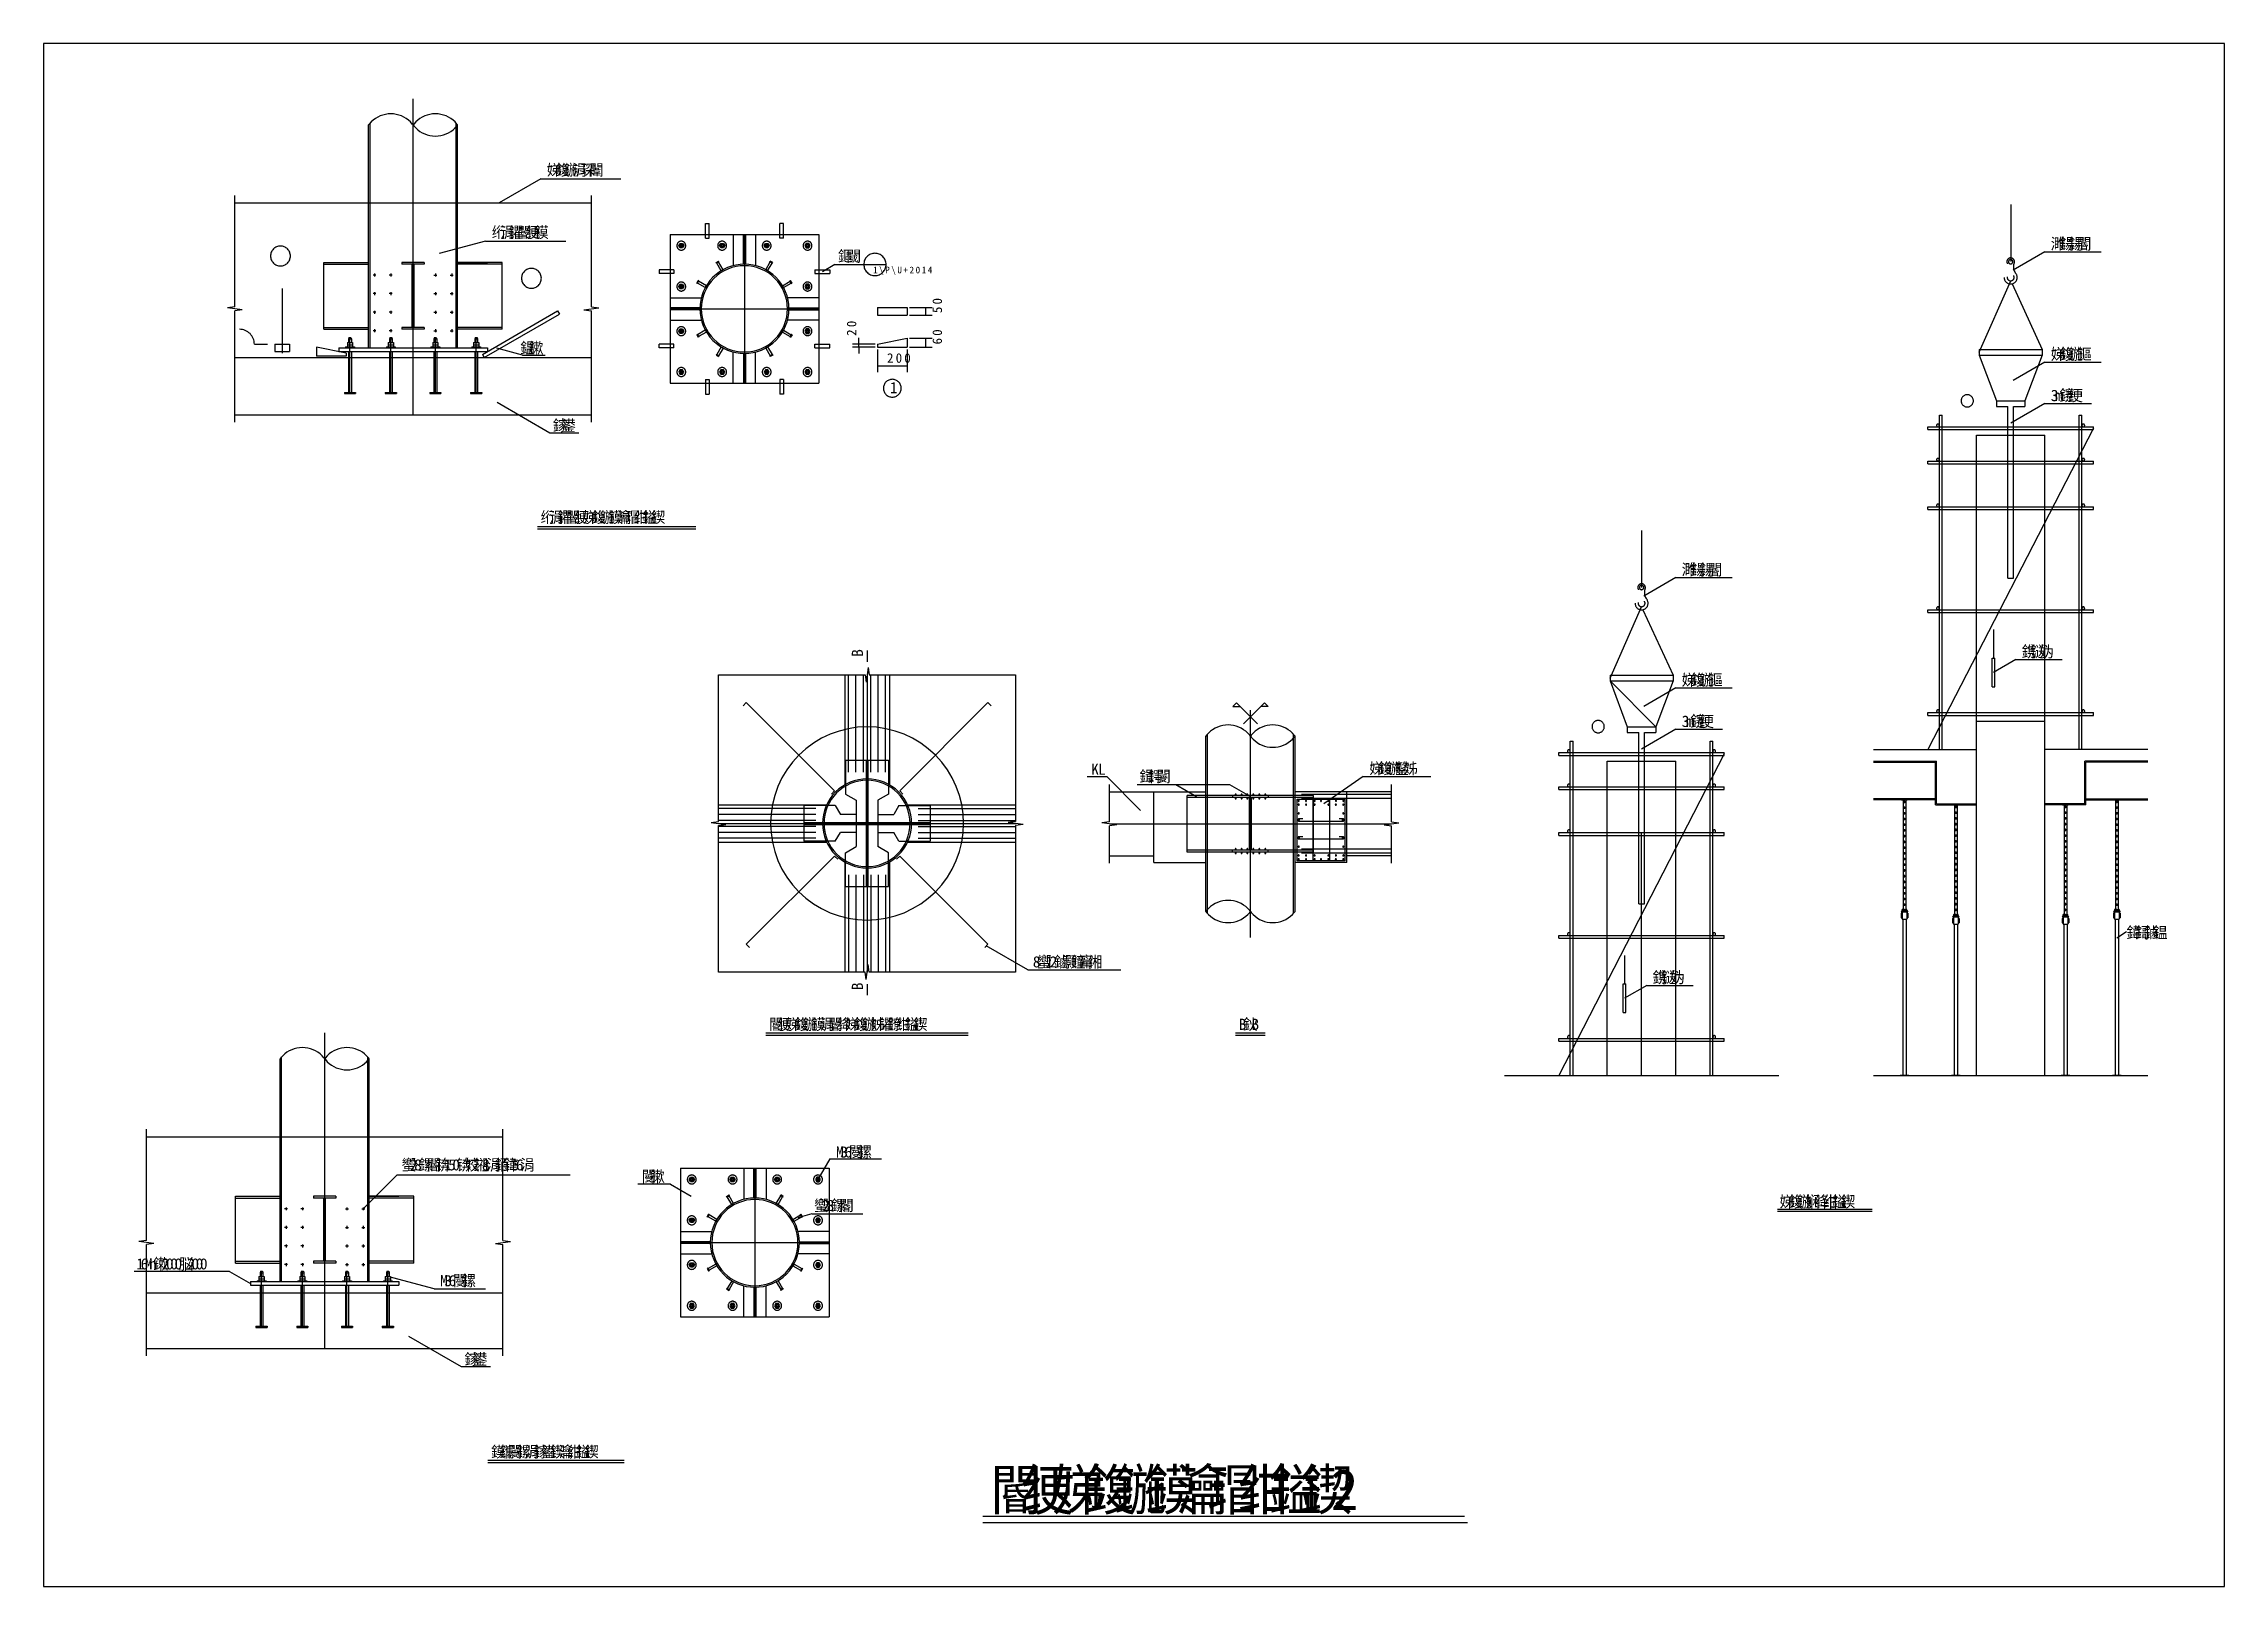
# Model space of a CAD drawing. Header units: metres. Extents: x 0 to 420, y 0 to 297.
import ezdxf

# ---------------------------------------------------------------- set-up
doc = ezdxf.new("R2010")
doc.units = ezdxf.units.M
doc.layers.add(' ', color=7, linetype='Continuous')

msp = doc.modelspace()

# ---------------------------------------------------------------- texts
at = {"layer": ' '}
for s, height, p in [('娣', 2.15, (96.92, 271.58)), ('鍑', 2.15, (98.56, 271.58)), ('鍦', 2.15, (100.19, 271.58)), ('涓', 2.15, (101.82, 271.58)), ('琛', 2.15, (103.45, 271.58)), ('闈', 2.15, (105.09, 271.58)), ('绗', 2.15, (86.3, 259.57)), ('涓', 2.15, (87.93, 259.57)), ('鑺', 2.15, (89.57, 259.57)), ('閽', 2.15, (91.2, 259.57)), ('绠', 2.15, (92.83, 259.57)), ('鏌', 2.15, (94.46, 259.57)), ('鏂', 2.15, (153, 254.98)), ('閾', 2.15, (154.63, 254.98)), ('濉', 2.2, (386.56, 257.34)), ('鍚', 2.2, (388.23, 257.34)), ('鍚', 2.2, (389.91, 257.34)), ('閽', 2.2, (391.58, 257.34)), ('1', 1.29, (159.75, 252.76)), ('\\', 1.29, (160.92, 252.76)), ('P', 1.29, (162.09, 252.76)), ('\\', 1.29, (163.26, 252.76)), ('U', 1.29, (164.43, 252.76)), ('+', 1.29, (165.6, 252.76)), ('2', 1.29, (166.77, 252.76)), ('0', 1.29, (167.94, 252.76)), ('1', 1.29, (169.11, 252.76)), ('4', 1.29, (170.28, 252.76)), ('鎾', 2.15, (91.8, 237.32)), ('鏉', 2.15, (93.44, 237.32)), ('2', 1.83, (162.43, 235.54)), ('0', 1.83, (164.1, 235.54)), ('0', 1.83, (165.76, 235.54)), ('娣', 2.2, (386.56, 236.11)), ('鍑', 2.2, (388.23, 236.11)), ('鍦', 2.2, (389.91, 236.11)), ('鏂', 2.2, (391.58, 236.11)), ('1', 2.15, (162.98, 229.67)), ('3', 2.2, (386.56, 228.15)), ('m', 2.2, (387.4, 228.15)), ('鑳', 2.2, (388.23, 228.15)), ('绠', 2.2, (389.91, 228.15)), ('鎵', 2.15, (98.08, 222.4)), ('鍙', 2.15, (99.72, 222.4)), ('绗', 2.15, (95.71, 204.73)), ('涓', 2.15, (97.35, 204.73)), ('鑺', 2.15, (98.98, 204.73)), ('閽', 2.15, (100.61, 204.73)), ('绠', 2.15, (102.24, 204.73)), ('娣', 2.15, (103.88, 204.73)), ('鍑', 2.15, (105.51, 204.73)), ('鍦', 2.15, (107.14, 204.73)), ('鏌', 2.15, (108.77, 204.73)), ('瀹', 2.15, (110.41, 204.73)), ('瑁', 2.15, (112.04, 204.73)), ('绀', 2.15, (113.67, 204.73)), ('鎰', 2.15, (115.3, 204.73)), ('鍥', 2.15, (116.94, 204.73)), ('濉', 2.2, (315.48, 194.62)), ('鍚', 2.2, (317.16, 194.62)), ('鍚', 2.2, (318.83, 194.62)), ('閽', 2.2, (320.5, 194.62)), ('鎸', 2.2, (380.96, 178.85)), ('鎹', 2.2, (382.63, 178.85)), ('妫', 2.2, (384.31, 178.85)), ('娣', 2.2, (315.48, 173.39)), ('鍑', 2.2, (317.16, 173.39)), ('鍦', 2.2, (318.83, 173.39)), ('鏂', 2.2, (320.5, 173.39)), ('3', 2.2, (315.48, 165.43)), ('m', 2.2, (316.32, 165.43)), ('鑳', 2.2, (317.16, 165.43)), ('绠', 2.2, (318.83, 165.43)), ('K', 2.15, (201.75, 156.23)), ('L', 2.15, (203.11, 156.23)), ('鍓', 2.15, (211.04, 154.83)), ('鍔', 2.15, (212.67, 154.83)), ('閿', 2.15, (214.3, 154.83)), ('娣', 2.15, (255.33, 156.38)), ('鍑', 2.15, (256.96, 156.38)), ('鍦', 2.15, (258.59, 156.38)), ('鐜', 2.15, (260.22, 156.38)), ('姊', 2.15, (261.86, 156.38)), ('鍏', 2.2, (401.14, 124.76)), ('鎶', 2.2, (402.82, 124.76)), ('鏀', 2.2, (404.49, 124.76)), ('鎾', 2.2, (406.16, 124.76)), ('8', 2.15, (190.51, 119.15)), ('蠁', 2.15, (191.32, 119.15)), ('1', 2.15, (192.96, 119.15)), ('2', 2.15, (193.77, 119.15)), ('鏀', 2.15, (194.59, 119.15)), ('灏', 2.15, (196.22, 119.15)), ('鐘', 2.15, (197.85, 119.15)), ('甯', 2.15, (199.49, 119.15)), ('缃', 2.15, (201.12, 119.15)), ('鎸', 2.2, (309.88, 116.13)), ('鎹', 2.2, (311.55, 116.13)), ('妫', 2.2, (313.23, 116.13)), ('閽', 2.15, (139.68, 107.12)), ('绠', 2.15, (141.31, 107.12)), ('娣', 2.15, (142.94, 107.12)), ('鍑', 2.15, (144.58, 107.12)), ('鍦', 2.15, (146.21, 107.12)), ('鏌', 2.15, (147.84, 107.12)), ('涓', 2.15, (149.48, 107.12)), ('閽', 2.15, (151.11, 107.12)), ('绛', 2.15, (152.74, 107.12)), ('娣', 2.15, (154.37, 107.12)), ('鍑', 2.15, (156.01, 107.12)), ('鍦', 2.15, (157.64, 107.12)), ('姊', 2.15, (159.27, 107.12)), ('鑺', 2.15, (160.9, 107.12)), ('鐐', 2.15, (162.54, 107.12)), ('绀', 2.15, (164.17, 107.12)), ('鎰', 2.15, (165.8, 107.12)), ('鍥', 2.15, (167.43, 107.12)), ('B', 2.15, (230.17, 107.12)), ('鈥', 2.15, (230.98, 107.12)), ('B', 2.15, (232.62, 107.12)), ('M', 2.15, (152.62, 82.55)), ('3', 2.15, (153.43, 82.55)), ('6', 2.15, (154.25, 82.55)), ('閿', 2.15, (155.07, 82.55)), ('鏍', 2.15, (156.7, 82.55)), ('蠁', 2.15, (68.93, 80.07)), ('2', 2.15, (70.56, 80.07)), ('8', 2.15, (71.38, 80.07)), ('鏍', 2.15, (72.2, 80.07)), ('閽', 2.15, (73.83, 80.07)), ('锛', 2.15, (75.46, 80.07)), ('1', 2.15, (77.09, 80.07)), ('5', 2.15, (77.91, 80.07)), ('0', 2.15, (78.73, 80.07)), ('锛', 2.15, (79.54, 80.07)), ('姣', 2.15, (81.17, 80.07)), ('鎺', 2.15, (82.81, 80.07)), ('8', 2.15, (84.44, 80.07)), ('涓', 2.15, (85.26, 80.07)), ('銆', 2.15, (86.89, 80.07)), ('鍏', 2.15, (88.52, 80.07)), ('5', 2.15, (90.15, 80.07)), ('6', 2.15, (90.97, 80.07)), ('涓', 2.15, (91.79, 80.07)), ('閿', 2.15, (115.16, 77.84)), ('鏉', 2.15, (116.79, 77.84)), ('蠁', 2.15, (148.37, 72.26)), ('2', 2.15, (150, 72.26)), ('8', 2.15, (150.82, 72.26)), ('鏍', 2.15, (151.63, 72.26)), ('閽', 2.15, (153.27, 72.26)), ('娣', 2.2, (334.34, 72.96)), ('鍑', 2.2, (336.01, 72.96)), ('鍦', 2.2, (337.69, 72.96)), ('娴', 2.2, (339.36, 72.96)), ('绛', 2.2, (341.04, 72.96)), ('绀', 2.2, (342.71, 72.96)), ('鎰', 2.2, (344.39, 72.96)), ('鍥', 2.2, (346.06, 72.96)), ('1', 2.15, (17.87, 61.01)), ('6', 2.15, (18.69, 61.01)), ('M', 2.15, (19.5, 61.01)), ('鏉', 2.15, (21.14, 61.01)), ('2', 2.15, (22.77, 61.01)), ('0', 2.15, (23.58, 61.01)), ('0', 2.15, (24.4, 61.01)), ('0', 2.15, (25.22, 61.01)), ('脳', 2.15, (26.03, 61.01)), ('2', 2.15, (27.67, 61.01)), ('0', 2.15, (28.48, 61.01)), ('0', 2.15, (29.3, 61.01)), ('0', 2.15, (30.11, 61.01)), ('n', 2.15, (20.32, 61.01)), ('M', 2.15, (76.37, 57.78)), ('3', 2.15, (77.19, 57.78)), ('6', 2.15, (78.01, 57.78)), ('閿', 2.15, (78.82, 57.78)), ('鏍', 2.15, (80.45, 57.78)), ('鎵', 2.15, (81.06, 42.66)), ('鍙', 2.15, (82.69, 42.66)), ('鏌', 2.15, (86.17, 24.84)), ('鑴', 2.15, (87.8, 24.84)), ('閿', 2.15, (89.43, 24.84)), ('鏍', 2.15, (91.06, 24.84)), ('涓', 2.15, (92.7, 24.84)), ('鎵', 2.15, (94.33, 24.84)), ('鍙', 2.15, (95.96, 24.84)), ('鍥', 2.15, (97.59, 24.84)), ('瀹', 2.15, (99.23, 24.84)), ('绀', 2.15, (100.86, 24.84)), ('鎰', 2.15, (102.49, 24.84)), ('鍥', 2.15, (104.12, 24.84))]:
    msp.add_text(s, height=height, dxfattribs=at).set_placement(p)
for s, height, p in [('0', 1.83, (173.02, 246.76)), ('5', 1.83, (173.02, 245.1)), ('0', 1.83, (156.51, 242.39)), ('2', 1.83, (156.51, 240.72)), ('0', 1.83, (173.02, 240.73)), ('6', 1.83, (173.02, 239.07)), ('B', 2.15, (157.8, 178.94)), ('B', 2.15, (157.8, 114.77))]:
    msp.add_text(s, height=height, rotation=90, dxfattribs=at).set_placement(p)
for s, p in [('閽', (182.25, 14.68)), ('绠', (188.22, 14.68)), ('娣', (194.19, 14.68)), ('鍑', (200.15, 14.68)), ('鍦', (206.12, 14.68)), ('鏌', (212.08, 14.68)), ('瀹', (218.05, 14.68)), ('瑁', (224.02, 14.68)), ('绀', (229.98, 14.68)), ('鎰', (235.95, 14.68)), ('鍥', (241.92, 14.68)), ('2', (247.88, 14.68))]:
    msp.add_text(s, height=7.84).set_placement(p)

# ---------------------------------------------------------------- linework, layer by layer
at = {"layer": ' '}
for p, q in [((71.16, 225.53), (71.16, 286.33)), ((62.86, 238.41), (62.86, 281.67)), ((79.45, 238.41), (79.45, 281.67)), ((62.57, 238.41), (62.57, 281.32)), ((79.74, 238.41), (79.74, 281.32)), ((95.74, 270.92), (87.75, 266.3)), ((95.74, 270.92), (111.18, 270.92)), ((36.83, 246.29), (36.83, 267.73)), ((36.83, 266.3), (105.49, 266.3)), ((105.49, 246.29), (105.49, 267.73)), ((378.84, 266), (378.84, 255)), ((127.46, 262.37), (128.17, 262.37)), ((127.46, 259.51), (127.46, 262.37)), ((128.17, 259.51), (128.17, 262.37)), ((142.48, 262.37), (141.76, 262.37)), ((141.76, 259.51), (141.76, 262.37)), ((142.48, 259.51), (142.48, 262.37)), ((85.12, 258.96), (76.2, 256.57)), ((85.12, 258.96), (100.56, 258.96)), ((120.66, 260.22), (149.27, 260.22)), ((120.66, 260.22), (120.66, 231.61)), ((122.31, 258.08), (122.56, 258.51)), ((122.56, 257.64), (122.31, 258.08)), ((122.56, 258.51), (123.06, 258.51)), ((123.06, 257.64), (122.56, 257.64)), ((123.06, 258.51), (123.31, 258.08)), ((123.31, 258.08), (123.06, 257.64)), ((127.46, 259.51), (128.17, 259.51)), ((130.18, 258.08), (130.43, 258.51)), ((130.43, 257.64), (130.18, 258.08)), ((130.43, 258.51), (130.93, 258.51)), ((130.93, 257.64), (130.43, 257.64)), ((130.93, 258.51), (131.18, 258.08)), ((131.18, 258.08), (130.93, 257.64)), ((132.82, 260.22), (132.82, 254.23)), ((134.79, 260.22), (134.79, 254.5)), ((134.79, 254.5), (134.79, 260.22)), ((134.97, 260.22), (134.97, 231.61)), ((135.15, 260.22), (135.15, 254.5)), ((135.15, 254.5), (135.15, 260.22)), ((137.11, 260.22), (137.11, 254.23)), ((138.76, 258.08), (139.01, 258.51)), ((139.01, 257.64), (138.76, 258.08)), ((139.01, 258.51), (139.51, 258.51)), ((139.51, 257.64), (139.01, 257.64)), ((139.51, 258.51), (139.76, 258.08)), ((139.76, 258.08), (139.51, 257.64)), ((142.48, 259.51), (141.76, 259.51)), ((146.88, 258.51), (146.63, 258.08)), ((146.63, 258.08), (146.88, 257.64)), ((147.38, 258.51), (146.88, 258.51)), ((146.88, 257.64), (147.38, 257.64)), ((147.63, 258.08), (147.38, 258.51)), ((147.38, 257.64), (147.63, 258.08)), ((149.27, 260.22), (149.27, 231.61)), ((385.44, 256.9), (379.29, 253.34)), ((385.44, 256.9), (396.3, 256.9)), ((53.99, 241.98), (53.99, 254.86)), ((53.99, 254.86), (62.57, 254.86)), ((53.99, 254.5), (62.57, 254.5)), ((64.01, 252.43), (63.44, 252.43)), ((63.72, 252.71), (63.72, 252.14)), ((67.15, 252.43), (66.58, 252.43)), ((66.87, 252.71), (66.87, 252.14)), ((69.01, 254.86), (69.01, 254.5)), ((73.3, 254.86), (69.01, 254.86)), ((73.3, 254.5), (69.01, 254.5)), ((70.98, 242.34), (70.98, 254.5)), ((71.34, 242.34), (71.34, 254.5)), ((73.3, 254.86), (73.3, 254.5)), ((75.16, 252.43), (75.73, 252.43)), ((75.45, 252.71), (75.45, 252.14)), ((78.3, 252.43), (78.88, 252.43)), ((78.59, 252.71), (78.59, 252.14)), ((79.74, 254.86), (85.46, 254.86)), ((88.32, 254.86), (79.74, 254.86)), ((88.32, 254.5), (79.74, 254.5)), ((88.32, 241.98), (88.32, 254.86)), ((121.38, 253.43), (118.52, 253.43)), ((118.52, 253.43), (118.52, 252.71)), ((121.38, 252.71), (118.52, 252.71)), ((121.38, 253.43), (121.38, 252.71)), ((129.5, 254.82), (129.99, 255.1)), ((129.57, 254.69), (129.5, 254.82)), ((129.57, 254.69), (130.07, 254.98)), ((130.5, 253.25), (129.65, 254.74)), ((130.07, 254.98), (129.99, 255.1)), ((130.85, 253.45), (129.99, 254.94)), ((130.5, 253.25), (130.85, 253.45)), ((139.09, 253.45), (139.94, 254.94)), ((139.43, 253.25), (139.09, 253.45)), ((139.43, 253.25), (140.29, 254.74)), ((139.87, 254.98), (139.94, 255.1)), ((140.37, 254.69), (139.87, 254.98)), ((140.44, 254.82), (139.94, 255.1)), ((140.37, 254.69), (140.44, 254.82)), ((148.56, 253.43), (148.56, 252.71)), ((148.56, 253.43), (151.42, 253.43)), ((148.56, 252.71), (151.42, 252.71)), ((152.4, 254.46), (149.99, 253.07)), ((151.42, 253.43), (151.42, 252.71)), ((152.4, 254.46), (162.25, 254.46)), ((45.95, 249.85), (45.95, 237.41)), ((64.01, 248.85), (63.44, 248.85)), ((63.72, 249.14), (63.72, 248.56)), ((67.15, 248.85), (66.58, 248.85)), ((66.87, 249.14), (66.87, 248.56)), ((75.16, 248.85), (75.73, 248.85)), ((75.45, 249.14), (75.45, 248.56)), ((78.3, 248.85), (78.88, 248.85)), ((78.59, 249.14), (78.59, 248.56)), ((120.66, 248.06), (126.66, 248.06)), ((122.31, 250.21), (122.56, 250.64)), ((122.56, 249.78), (122.31, 250.21)), ((122.56, 250.64), (123.06, 250.64)), ((123.06, 249.78), (122.56, 249.78)), ((123.06, 250.64), (123.31, 250.21)), ((123.31, 250.21), (123.06, 249.78)), ((125.78, 250.89), (126.07, 251.39)), ((125.91, 250.82), (125.78, 250.89)), ((125.91, 250.82), (126.19, 251.31)), ((127.44, 250.04), (125.95, 250.89)), ((126.19, 251.31), (126.07, 251.39)), ((127.64, 250.38), (126.15, 251.24)), ((127.44, 250.04), (127.64, 250.38)), ((142.3, 250.38), (143.79, 251.24)), ((142.5, 250.04), (142.3, 250.38)), ((142.5, 250.04), (143.99, 250.89)), ((149.27, 248.06), (143.28, 248.06)), ((143.74, 251.31), (143.87, 251.39)), ((144.03, 250.82), (143.74, 251.31)), ((144.15, 250.89), (143.87, 251.39)), ((144.03, 250.82), (144.15, 250.89)), ((146.88, 250.64), (146.63, 250.21)), ((146.63, 250.21), (146.88, 249.78)), ((147.38, 250.64), (146.88, 250.64)), ((146.88, 249.78), (147.38, 249.78)), ((147.63, 250.21), (147.38, 250.64)), ((147.38, 249.78), (147.63, 250.21)), ((372.79, 237.55), (378.84, 251.3)), ((379.1, 250.73), (384.89, 238.1)), ((36.83, 246.29), (35.4, 246.11)), ((38.26, 245.73), (35.4, 246.11)), ((38.26, 245.73), (36.83, 245.54)), ((36.83, 224.1), (36.83, 245.54)), ((64.01, 245.27), (63.44, 245.27)), ((63.72, 245.56), (63.72, 244.99)), ((67.15, 245.27), (66.58, 245.27)), ((66.87, 245.56), (66.87, 244.99)), ((75.16, 245.27), (75.73, 245.27)), ((75.45, 245.56), (75.45, 244.99)), ((78.3, 245.27), (78.88, 245.27)), ((78.59, 245.56), (78.59, 244.99)), ((84.51, 237.14), (99, 245.51)), ((84.85, 236.55), (99.34, 244.91)), ((99, 245.51), (99.34, 244.91)), ((104.06, 245.73), (106.92, 246.11)), ((104.06, 245.73), (105.49, 245.54)), ((105.49, 246.29), (106.92, 246.11)), ((105.49, 224.1), (105.49, 245.54)), ((126.39, 246.1), (120.66, 246.1)), ((120.66, 245.92), (149.27, 245.92)), ((126.39, 245.74), (120.66, 245.74)), ((120.66, 243.77), (126.66, 243.77)), ((149.27, 243.77), (143.28, 243.77)), ((143.55, 246.1), (149.27, 246.1)), ((143.55, 245.74), (149.27, 245.74)), ((160.59, 246.16), (166.31, 246.16)), ((160.59, 246.16), (160.59, 244.73)), ((160.59, 244.73), (166.31, 244.73)), ((166.31, 246.16), (166.31, 244.73)), ((166.75, 246.16), (171.12, 246.16)), ((166.75, 244.73), (171.12, 244.73)), ((169.89, 244.73), (169.89, 246.16)), ((53.99, 242.34), (62.57, 242.34)), ((53.99, 241.98), (62.57, 241.98)), ((58.5, 239.41), (59.5, 239.41)), ((58.5, 239.41), (58.5, 238.58)), ((58.81, 240.41), (58.73, 240.12)), ((58.73, 240.12), (59.27, 240.12)), ((58.73, 240.12), (58.73, 239.41)), ((58.81, 240.41), (59.18, 240.41)), ((59, 229.61), (59, 240.41)), ((59.18, 240.41), (59.27, 240.12)), ((59.27, 240.12), (59.27, 239.41)), ((59.5, 239.41), (59.5, 238.58)), ((64.01, 241.7), (63.44, 241.7)), ((63.72, 241.98), (63.72, 241.41)), ((66.37, 239.41), (67.37, 239.41)), ((66.37, 239.41), (66.37, 238.58)), ((67.15, 241.7), (66.58, 241.7)), ((66.68, 240.41), (66.59, 240.12)), ((66.59, 240.12), (67.14, 240.12)), ((66.59, 240.12), (66.59, 239.41)), ((66.68, 240.41), (67.05, 240.41)), ((66.87, 241.98), (66.87, 241.41)), ((66.87, 229.61), (66.87, 240.41)), ((67.05, 240.41), (67.14, 240.12)), ((67.14, 240.12), (67.14, 239.41)), ((67.37, 239.41), (67.37, 238.58)), ((69.01, 242.34), (69.01, 241.98)), ((73.3, 242.34), (69.01, 242.34)), ((73.3, 241.98), (69.01, 241.98)), ((73.3, 242.34), (73.3, 241.98)), ((74.95, 239.41), (74.95, 238.58)), ((74.95, 239.41), (75.95, 239.41)), ((75.16, 241.7), (75.73, 241.7)), ((75.26, 240.41), (75.18, 240.12)), ((75.18, 240.12), (75.72, 240.12)), ((75.18, 240.12), (75.18, 239.41)), ((75.26, 240.41), (75.63, 240.41)), ((75.45, 241.98), (75.45, 241.41)), ((75.45, 229.61), (75.45, 240.41)), ((75.63, 240.41), (75.72, 240.12)), ((75.72, 240.12), (75.72, 239.41)), ((75.95, 239.41), (75.95, 238.58)), ((78.3, 241.7), (78.88, 241.7)), ((78.59, 241.98), (78.59, 241.41)), ((88.32, 242.34), (79.74, 242.34)), ((88.32, 241.98), (79.74, 241.98)), ((82.81, 239.41), (83.82, 239.41)), ((82.81, 239.41), (82.81, 238.58)), ((83.13, 240.41), (83.04, 240.12)), ((83.04, 240.12), (83.59, 240.12)), ((83.04, 240.12), (83.04, 239.41)), ((83.13, 240.41), (83.5, 240.41)), ((83.32, 229.61), (83.32, 240.41)), ((83.5, 240.41), (83.59, 240.12)), ((83.59, 240.12), (83.59, 239.41)), ((83.82, 239.41), (83.82, 238.58)), ((122.31, 241.63), (122.56, 242.06)), ((122.56, 241.19), (122.31, 241.63)), ((122.56, 242.06), (123.06, 242.06)), ((123.06, 241.19), (122.56, 241.19)), ((123.06, 242.06), (123.31, 241.63)), ((123.31, 241.63), (123.06, 241.19)), ((125.91, 241.02), (125.78, 240.94)), ((125.78, 240.94), (126.07, 240.45)), ((125.91, 241.02), (126.19, 240.52)), ((127.44, 241.8), (125.95, 240.94)), ((126.19, 240.52), (126.07, 240.45)), ((127.64, 241.45), (126.15, 240.59)), ((127.44, 241.8), (127.64, 241.45)), ((142.5, 241.8), (142.3, 241.45)), ((142.3, 241.45), (143.79, 240.59)), ((142.5, 241.8), (143.99, 240.94)), ((144.03, 241.02), (143.74, 240.52)), ((143.74, 240.52), (143.87, 240.45)), ((144.15, 240.94), (143.87, 240.45)), ((144.03, 241.02), (144.15, 240.94)), ((146.88, 242.06), (146.63, 241.63)), ((146.63, 241.63), (146.88, 241.19)), ((147.38, 242.06), (146.88, 242.06)), ((146.88, 241.19), (147.38, 241.19)), ((147.63, 241.63), (147.38, 242.06)), ((147.38, 241.19), (147.63, 241.63)), ((157, 239.14), (157, 240.36)), ((160.59, 239.14), (166.31, 240.28)), ((166.31, 240.28), (166.31, 238.56)), ((166.75, 240.28), (171.12, 240.28)), ((169.89, 238.56), (169.89, 240.28)), ((36.83, 236.55), (105.49, 236.55)), ((40.59, 239.12), (43.09, 239.12)), ((44.52, 239.12), (47.38, 239.12)), ((44.52, 239.12), (44.52, 237.69)), ((44.52, 237.69), (47.38, 237.69)), ((47.38, 239.12), (47.38, 237.69)), ((58.28, 237.41), (52.56, 238.55)), ((52.56, 238.55), (52.56, 236.83)), ((58.28, 236.83), (52.56, 236.83)), ((56.85, 238.41), (85.46, 238.41)), ((56.85, 238.41), (56.85, 237.69)), ((56.85, 237.69), (85.46, 237.69)), ((58.14, 238.58), (58.14, 238.41)), ((58.14, 238.58), (59.86, 238.58)), ((58.14, 238.41), (59.86, 238.41)), ((58.28, 237.41), (58.28, 236.83)), ((58.5, 238.98), (59.5, 238.98)), ((58.73, 237.69), (58.73, 229.83)), ((59.27, 237.69), (59.27, 229.83)), ((59.86, 238.58), (59.86, 238.41)), ((66.01, 238.58), (67.72, 238.58)), ((66.01, 238.58), (66.01, 238.41)), ((66.01, 238.41), (67.72, 238.41)), ((66.37, 238.98), (67.37, 238.98)), ((66.59, 237.69), (66.59, 229.83)), ((67.14, 237.69), (67.14, 229.83)), ((67.72, 238.58), (67.72, 238.41)), ((74.59, 238.58), (74.59, 238.41)), ((74.59, 238.58), (76.31, 238.58)), ((74.59, 238.41), (76.31, 238.41)), ((74.95, 238.98), (75.95, 238.98)), ((75.18, 237.69), (75.18, 229.83)), ((75.72, 237.69), (75.72, 229.83)), ((76.31, 238.58), (76.31, 238.41)), ((82.46, 238.58), (84.17, 238.58)), ((82.46, 238.58), (82.46, 238.41)), ((82.46, 238.41), (84.17, 238.41)), ((82.81, 238.98), (83.82, 238.98)), ((83.04, 237.69), (83.04, 229.83)), ((83.59, 237.69), (83.59, 229.83)), ((84.17, 238.58), (84.17, 238.41)), ((84.51, 237.14), (84.85, 236.55)), ((85.46, 238.41), (85.46, 237.69)), ((92.24, 237.02), (87.28, 238.35)), ((92.24, 237.02), (96.59, 237.02)), ((121.38, 239.12), (118.52, 239.12)), ((118.52, 238.41), (118.52, 239.12)), ((121.38, 238.41), (118.52, 238.41)), ((121.38, 238.41), (121.38, 239.12)), ((129.57, 237.14), (129.5, 237.02)), ((129.5, 237.02), (129.99, 236.73)), ((129.57, 237.14), (130.07, 236.86)), ((130.5, 238.58), (129.65, 237.1)), ((130.85, 238.38), (129.99, 236.9)), ((130.07, 236.86), (129.99, 236.73)), ((130.5, 238.58), (130.85, 238.38)), ((132.82, 231.61), (132.82, 237.61)), ((134.79, 237.34), (134.79, 231.61)), ((135.15, 237.34), (135.15, 231.61)), ((137.11, 231.61), (137.11, 237.61)), ((139.43, 238.58), (139.09, 238.38)), ((139.09, 238.38), (139.94, 236.9)), ((139.43, 238.58), (140.29, 237.1)), ((140.37, 237.14), (139.87, 236.86)), ((139.87, 236.86), (139.94, 236.73)), ((140.44, 237.02), (139.94, 236.73)), ((140.37, 237.14), (140.44, 237.02)), ((148.56, 238.41), (148.56, 239.12)), ((148.56, 239.12), (151.42, 239.12)), ((148.56, 238.41), (151.42, 238.41)), ((151.42, 238.41), (151.42, 239.12)), ((160.14, 239.14), (155.78, 239.14)), ((160.14, 238.56), (155.78, 238.56)), ((157, 238.56), (157, 239.14)), ((157, 238.56), (157, 237.34)), ((160.59, 239.14), (160.59, 238.56)), ((160.59, 238.56), (166.31, 238.56)), ((160.59, 238.12), (160.59, 233.76)), ((166.31, 238.12), (166.31, 233.76)), ((166.75, 238.56), (171.12, 238.56)), ((372.79, 238.1), (372.79, 237)), ((372.79, 238.1), (384.89, 238.1)), ((372.79, 237), (384.89, 237)), ((372.79, 237), (376.09, 228.19)), ((385.44, 235.67), (379.29, 232.12)), ((384.89, 237), (381.59, 228.19)), ((384.89, 238.1), (384.89, 237)), ((385.44, 235.67), (396.3, 235.67)), ((120.66, 231.61), (149.27, 231.61)), ((122.56, 234.19), (122.31, 233.76)), ((122.31, 233.76), (122.56, 233.33)), ((123.06, 234.19), (122.56, 234.19)), ((122.56, 233.33), (123.06, 233.33)), ((123.31, 233.76), (123.06, 234.19)), ((123.06, 233.33), (123.31, 233.76)), ((127.46, 232.33), (127.46, 229.47)), ((127.46, 232.33), (128.17, 232.33)), ((128.17, 232.33), (128.17, 229.47)), ((130.43, 234.19), (130.18, 233.76)), ((130.18, 233.76), (130.43, 233.33)), ((130.93, 234.19), (130.43, 234.19)), ((130.43, 233.33), (130.93, 233.33)), ((131.18, 233.76), (130.93, 234.19)), ((130.93, 233.33), (131.18, 233.76)), ((139.01, 234.19), (138.76, 233.76)), ((138.76, 233.76), (139.01, 233.33)), ((139.51, 234.19), (139.01, 234.19)), ((139.01, 233.33), (139.51, 233.33)), ((139.76, 233.76), (139.51, 234.19)), ((139.51, 233.33), (139.76, 233.76)), ((141.76, 232.33), (141.76, 229.47)), ((142.48, 232.33), (141.76, 232.33)), ((142.48, 232.33), (142.48, 229.47)), ((146.88, 234.19), (146.63, 233.76)), ((146.63, 233.76), (146.88, 233.33)), ((147.38, 234.19), (146.88, 234.19)), ((146.88, 233.33), (147.38, 233.33)), ((147.63, 233.76), (147.38, 234.19)), ((147.38, 233.33), (147.63, 233.76)), ((160.59, 234.98), (166.31, 234.98)), ((57.93, 229.83), (57.93, 229.61)), ((57.93, 229.83), (60.07, 229.83)), ((57.93, 229.61), (60.07, 229.61)), ((60.07, 229.83), (60.07, 229.61)), ((65.79, 229.83), (67.94, 229.83)), ((65.79, 229.83), (65.79, 229.61)), ((65.79, 229.61), (67.94, 229.61)), ((67.94, 229.83), (67.94, 229.61)), ((74.38, 229.83), (74.38, 229.61)), ((74.38, 229.83), (76.52, 229.83)), ((74.38, 229.61), (76.52, 229.61)), ((76.52, 229.83), (76.52, 229.61)), ((82.24, 229.83), (82.24, 229.61)), ((82.24, 229.83), (84.39, 229.83)), ((82.24, 229.61), (84.39, 229.61)), ((84.39, 229.83), (84.39, 229.61)), ((97.48, 222.01), (87.35, 227.86)), ((127.46, 229.47), (128.17, 229.47)), ((142.48, 229.47), (141.76, 229.47)), ((376.09, 228.19), (381.59, 228.19)), ((376.09, 228.19), (376.09, 227.09)), ((376.09, 227.09), (378.29, 227.09)), ((378.29, 194.08), (378.29, 227.09)), ((385.44, 227.71), (378.84, 223.89)), ((379.39, 194.08), (379.39, 227.09)), ((379.39, 227.09), (381.59, 227.09)), ((381.59, 228.19), (381.59, 227.09)), ((385.44, 227.71), (394.42, 227.71)), ((36.83, 225.53), (105.49, 225.53)), ((362.9, 223.22), (394.77, 223.22)), ((362.9, 222.69), (362.9, 223.22)), ((394.77, 222.96), (362.9, 161.07)), ((362.9, 222.69), (394.77, 222.69)), ((365.11, 161.07), (365.11, 225.42)), ((365.11, 225.42), (365.63, 225.42)), ((365.63, 161.07), (365.63, 225.42)), ((392.04, 161.07), (392.04, 225.42)), ((392.04, 225.42), (392.57, 225.42)), ((392.57, 161.07), (392.57, 225.42)), ((394.77, 222.69), (394.77, 223.22)), ((103.1, 222.01), (97.48, 222.01)), ((372.24, 161.07), (372.24, 221.59)), ((372.24, 221.59), (385.44, 221.59)), ((385.44, 161.07), (385.44, 221.59)), ((362.9, 216.62), (394.77, 216.62)), ((362.9, 216.09), (362.9, 216.62)), ((362.9, 216.09), (394.77, 216.09)), ((394.77, 216.09), (394.77, 216.62)), ((362.9, 207.81), (394.77, 207.81)), ((362.9, 207.29), (362.9, 207.81)), ((362.9, 207.29), (394.77, 207.29)), ((394.77, 207.29), (394.77, 207.81)), ((307.76, 203.28), (307.76, 192.28)), ((314.37, 194.18), (308.21, 190.62)), ((314.37, 194.18), (325.22, 194.18)), ((378.29, 194.08), (379.39, 194.08)), ((301.71, 174.83), (307.76, 188.58)), ((308.02, 188.01), (313.81, 175.38)), ((362.9, 188.01), (394.77, 188.01)), ((362.9, 187.48), (362.9, 188.01)), ((362.9, 187.48), (394.77, 187.48)), ((394.77, 187.48), (394.77, 188.01)), ((375.54, 184.18), (375.54, 178.68)), ((158.78, 176.9), (158.41, 174.04)), ((158.59, 180.12), (158.59, 177.97)), ((158.78, 176.9), (158.97, 175.47)), ((375.26, 173.17), (375.26, 178.68)), ((375.26, 178.68), (375.81, 178.68)), ((379.84, 178.41), (375.54, 175.92)), ((375.81, 173.17), (375.81, 178.68)), ((379.84, 178.41), (388.78, 178.41)), ((129.99, 147.24), (129.99, 175.47)), ((129.99, 175.47), (158.22, 175.47)), ((154.3, 175.47), (154.3, 154.29)), ((155.02, 156.73), (155.02, 175.47)), ((156.45, 156.73), (156.45, 175.47)), ((157.88, 156.73), (157.88, 175.47)), ((158.22, 175.47), (158.41, 174.04)), ((158.59, 175.47), (158.59, 118.25)), ((158.97, 175.47), (187.2, 175.47)), ((159.31, 156.73), (159.31, 175.47)), ((160.74, 156.73), (160.74, 175.47)), ((162.17, 156.73), (162.17, 175.47)), ((162.89, 175.47), (162.89, 154.29)), ((187.2, 175.47), (187.2, 147.24)), ((301.71, 175.38), (313.81, 175.38)), ((301.71, 175.38), (301.71, 174.28)), ((301.71, 174.28), (310.51, 165.47)), ((301.71, 174.28), (305.01, 165.47)), ((301.71, 174.28), (313.81, 174.28)), ((314.37, 172.95), (308.21, 169.4)), ((313.81, 174.28), (310.51, 165.47)), ((313.81, 175.38), (313.81, 174.28)), ((314.37, 172.95), (325.22, 172.95)), ((375.26, 173.17), (375.81, 173.17)), ((134.72, 169.52), (135.33, 170.12)), ((135.33, 170.12), (152.32, 153.13)), ((181.86, 170.12), (164.87, 153.13)), ((182.46, 169.52), (181.86, 170.12)), ((229.73, 170.08), (229.02, 169.36)), ((229.02, 169.36), (230.45, 169.36)), ((233.78, 166.03), (229.73, 170.08)), ((231.07, 166.03), (235.11, 170.08)), ((232.42, 124.9), (232.42, 168.67)), ((235.82, 169.36), (234.4, 169.36)), ((235.11, 170.08), (235.82, 169.36)), ((362.9, 168.2), (394.77, 168.2)), ((362.9, 167.67), (362.9, 168.2)), ((394.77, 167.67), (394.77, 168.2)), ((224.13, 129.56), (224.13, 164.02)), ((240.72, 129.56), (240.72, 164.02)), ((305.01, 165.47), (310.51, 165.47)), ((305.01, 165.47), (305.01, 164.37)), ((305.01, 164.37), (307.21, 164.37)), ((307.21, 131.36), (307.21, 164.37)), ((314.37, 164.99), (307.76, 161.18)), ((308.31, 131.36), (308.31, 164.37)), ((308.31, 164.37), (310.51, 164.37)), ((310.51, 165.47), (310.51, 164.37)), ((314.37, 164.99), (323.34, 164.99)), ((362.9, 167.67), (394.77, 167.67)), ((372.24, 98.35), (372.24, 166.57)), ((372.24, 166.57), (385.44, 166.57)), ((385.44, 98.35), (385.44, 166.57)), ((223.84, 129.91), (223.84, 163.67)), ((241.01, 129.91), (241.01, 163.67)), ((291.83, 160.5), (323.69, 160.5)), ((291.83, 159.97), (291.83, 160.5)), ((323.69, 160.24), (291.83, 98.35)), ((291.83, 159.97), (323.69, 159.97)), ((294.03, 98.35), (294.03, 162.7)), ((294.03, 162.7), (294.56, 162.7)), ((294.56, 98.35), (294.56, 162.7)), ((320.96, 98.35), (320.96, 162.7)), ((320.96, 162.7), (321.49, 162.7)), ((321.49, 98.35), (321.49, 162.7)), ((323.69, 159.97), (323.69, 160.5)), ((352.43, 161.07), (372.24, 161.07)), ((405.25, 161.07), (385.44, 161.07)), ((154.45, 159.02), (162.74, 159.02)), ((154.45, 159.02), (154.45, 152.51)), ((158.42, 159.02), (158.42, 134.7)), ((158.77, 159.02), (158.77, 134.7)), ((162.74, 159.02), (162.74, 152.51)), ((200.97, 155.91), (204.74, 155.91)), ((204.74, 155.91), (211.27, 149.38)), ((254.15, 155.91), (246.58, 150.61)), ((254.15, 155.91), (267.18, 155.91)), ((301.16, 98.35), (301.16, 158.87)), ((301.16, 158.87), (314.36, 158.87)), ((314.36, 98.35), (314.36, 158.87)), ((352.43, 158.87), (364.53, 158.87)), ((352.43, 158.67), (364.34, 158.67)), ((364.34, 150.42), (364.34, 158.67)), ((364.53, 150.62), (364.53, 158.87)), ((405.25, 158.87), (393.14, 158.87)), ((393.14, 150.62), (393.14, 158.87)), ((405.25, 158.67), (393.34, 158.67)), ((393.34, 150.42), (393.34, 158.67)), ((152.32, 153.13), (151.72, 152.52)), ((154.45, 152.51), (156.52, 151.31)), ((156.52, 151.31), (156.52, 142.41)), ((162.74, 152.51), (160.67, 151.31)), ((160.67, 151.31), (160.67, 142.41)), ((164.87, 153.13), (165.47, 152.52)), ((205.25, 147.16), (205.25, 154.37)), ((205.25, 152.94), (223.84, 152.94)), ((210.62, 154.35), (228.42, 154.35)), ((213.83, 139.35), (213.83, 152.94)), ((218.05, 154.35), (222.05, 152.05)), ((244.58, 152.22), (220.26, 152.22)), ((220.26, 141.35), (220.26, 152.22)), ((220.26, 141.35), (220.26, 152.22)), ((244.58, 151.87), (220.26, 151.87)), ((228.42, 154.35), (232.42, 152.05)), ((235.86, 152.22), (228.99, 152.22)), ((228.99, 152.22), (228.99, 151.87)), ((235.86, 151.87), (228.99, 151.87)), ((232.24, 141.71), (232.24, 151.87)), ((232.6, 141.71), (232.6, 151.87)), ((235.86, 152.22), (235.86, 151.87)), ((259.6, 152.94), (241.01, 152.94)), ((241.42, 151.51), (250.6, 151.51)), ((241.42, 139.66), (241.42, 151.51)), ((241.42, 151.51), (241.42, 151.51)), ((259.6, 152.45), (242.29, 152.45)), ((259.6, 151.64), (242.29, 151.64)), ((244.48, 139.66), (244.48, 151.51)), ((244.58, 141.35), (244.58, 152.22)), ((247.74, 139.66), (247.74, 151.51)), ((250.6, 151.51), (250.6, 139.66)), ((251.02, 139.35), (251.02, 152.94)), ((259.6, 147.16), (259.6, 154.37)), ((291.83, 153.9), (323.69, 153.9)), ((291.83, 153.37), (291.83, 153.9)), ((291.83, 153.37), (323.69, 153.37)), ((323.69, 153.37), (323.69, 153.9)), ((364.34, 151.61), (352.43, 151.61)), ((364.34, 151.41), (352.43, 151.41)), ((358.93, 151.41), (357.83, 151.41)), ((357.83, 151.35), (357.83, 151.41)), ((358.93, 151.35), (357.83, 151.35)), ((358.12, 151.35), (358.12, 130.08)), ((358.65, 151.35), (358.65, 130.3)), ((358.93, 151.35), (358.93, 151.41)), ((393.34, 151.61), (405.25, 151.61)), ((393.34, 151.41), (405.25, 151.41)), ((398.74, 151.35), (398.74, 151.41)), ((399.84, 151.41), (398.74, 151.41)), ((399.84, 151.35), (398.74, 151.35)), ((399.03, 151.35), (399.03, 130.08)), ((399.56, 151.35), (399.56, 130.3)), ((399.84, 151.35), (399.84, 151.41)), ((128.56, 147.05), (129.99, 147.24)), ((128.56, 147.05), (131.42, 146.67)), ((129.99, 150.44), (150.79, 150.44)), ((148.72, 149.72), (129.99, 149.72)), ((148.72, 148.58), (129.99, 148.58)), ((148.72, 147.43), (129.99, 147.43)), ((146.44, 150.29), (146.44, 143.43)), ((152.47, 150.29), (146.44, 150.29)), ((146.44, 147.04), (170.75, 147.04)), ((152.47, 150.29), (153.46, 148.58)), ((156.52, 148.58), (153.46, 148.58)), ((160.67, 148.58), (163.73, 148.58)), ((160.67, 148.58), (163.73, 148.58)), ((164.72, 150.29), (163.73, 148.58)), ((164.72, 150.29), (170.75, 150.29)), ((166.4, 150.44), (187.2, 150.44)), ((168.46, 149.72), (187.2, 149.72)), ((168.46, 148.58), (187.2, 148.58)), ((168.46, 147.43), (187.2, 147.43)), ((170.75, 150.29), (170.75, 143.43)), ((187.2, 147.24), (185.77, 147.05)), ((188.63, 146.67), (185.77, 147.05)), ((205.25, 147.16), (203.81, 146.98)), ((242.5, 147.75), (241.79, 147.75)), ((241.79, 147.3), (250.24, 147.3)), ((250.24, 147.75), (249.52, 147.75)), ((259.6, 147.16), (261.03, 146.98)), ((364.34, 150.42), (372.24, 150.42)), ((364.53, 150.62), (372.24, 150.62)), ((367.74, 150.36), (367.74, 150.42)), ((368.84, 150.42), (367.74, 150.42)), ((368.84, 150.36), (367.74, 150.36)), ((368.02, 150.36), (368.02, 129.09)), ((368.55, 150.36), (368.55, 129.31)), ((368.84, 150.36), (368.84, 150.42)), ((393.14, 150.62), (385.44, 150.62)), ((393.34, 150.42), (385.44, 150.42)), ((388.84, 150.36), (388.84, 150.42)), ((389.94, 150.42), (388.84, 150.42)), ((389.94, 150.36), (388.84, 150.36)), ((389.13, 150.36), (389.13, 129.09)), ((389.65, 150.36), (389.65, 129.31)), ((389.94, 150.36), (389.94, 150.42)), ((129.99, 146.86), (187.2, 146.86)), ((129.99, 146.48), (131.42, 146.67)), ((129.99, 118.25), (129.99, 146.48)), ((148.72, 146.29), (129.99, 146.29)), ((148.72, 145.14), (129.99, 145.14)), ((148.72, 144), (129.99, 144)), ((129.99, 143.28), (150.79, 143.28)), ((146.44, 146.68), (170.75, 146.68)), ((152.47, 143.43), (146.44, 143.43)), ((152.47, 143.43), (153.46, 145.14)), ((156.52, 145.14), (153.46, 145.14)), ((160.67, 145.14), (163.73, 145.14)), ((164.72, 143.43), (163.73, 145.14)), ((164.72, 143.43), (170.75, 143.43)), ((166.4, 143.28), (187.2, 143.28)), ((168.46, 146.29), (187.2, 146.29)), ((168.46, 145.14), (187.2, 145.14)), ((168.46, 144), (187.2, 144)), ((188.63, 146.67), (187.2, 146.48)), ((187.2, 146.48), (187.2, 118.25)), ((206.68, 146.6), (203.81, 146.98)), ((205.25, 146.79), (259.6, 146.79)), ((206.68, 146.6), (205.25, 146.41)), ((205.25, 139.21), (205.25, 146.41)), ((242.5, 144.31), (241.79, 144.31)), ((241.79, 143.87), (250.24, 143.87)), ((250.24, 144.31), (249.52, 144.31)), ((258.17, 146.6), (261.03, 146.98)), ((258.17, 146.6), (259.6, 146.41)), ((259.6, 139.21), (259.6, 146.41)), ((291.83, 145.1), (323.69, 145.1)), ((291.83, 144.57), (291.83, 145.1)), ((291.83, 144.57), (323.69, 144.57)), ((307.76, 98.35), (307.76, 145.12)), ((323.69, 144.57), (323.69, 145.1)), ((135.33, 123.6), (152.32, 140.59)), ((152.32, 140.59), (152.93, 139.98)), ((154.3, 139.43), (154.3, 118.25)), ((154.45, 141.21), (156.52, 142.41)), ((154.45, 134.7), (154.45, 141.21)), ((162.74, 141.21), (160.67, 142.41)), ((162.74, 134.7), (162.74, 141.21)), ((162.89, 139.43), (162.89, 118.25)), ((164.87, 140.59), (164.26, 139.98)), ((181.86, 123.6), (164.87, 140.59)), ((205.25, 140.64), (213.83, 140.64)), ((213.83, 139.35), (223.84, 139.35)), ((244.58, 141.71), (220.26, 141.71)), ((244.58, 141.35), (220.26, 141.35)), ((235.86, 141.71), (228.99, 141.71)), ((228.99, 141.35), (228.99, 141.71)), ((235.86, 141.35), (228.99, 141.35)), ((235.86, 141.35), (235.86, 141.71)), ((251.02, 139.35), (241.01, 139.35)), ((250.6, 139.66), (241.42, 139.66)), ((259.6, 141.94), (242.29, 141.94)), ((259.6, 141.12), (242.29, 141.12)), ((259.6, 140.64), (251.02, 140.64)), ((154.45, 134.7), (162.74, 134.7)), ((155.02, 136.99), (155.02, 118.25)), ((156.45, 136.99), (156.45, 118.25)), ((157.88, 136.99), (157.88, 118.25)), ((159.31, 136.99), (159.31, 118.25)), ((160.74, 136.99), (160.74, 118.25)), ((162.17, 136.99), (162.17, 118.25)), ((307.21, 131.36), (308.31, 131.36)), ((358.38, 130.3), (358.76, 130.3)), ((399.29, 130.3), (399.67, 130.3)), ((357.94, 130.08), (357.72, 129.86)), ((357.72, 129.86), (359.04, 129.86)), ((357.72, 129.58), (357.94, 129.58)), ((357.72, 129.58), (357.72, 128.7)), ((357.72, 128.7), (357.94, 128.7)), ((357.94, 130.08), (358.82, 130.08)), ((357.94, 129.86), (357.94, 128.43)), ((357.94, 128.43), (358.82, 128.43)), ((358.05, 128.43), (358.05, 98.42)), ((358.38, 130.08), (358.76, 130.08)), ((358.71, 128.43), (358.71, 98.42)), ((358.82, 130.08), (359.04, 129.86)), ((358.82, 129.86), (358.82, 128.43)), ((358.82, 129.58), (359.04, 129.58)), ((358.82, 128.7), (359.04, 128.7)), ((359.04, 129.58), (359.04, 128.7)), ((367.85, 129.09), (367.63, 128.87)), ((367.63, 128.87), (368.95, 128.87)), ((367.63, 128.59), (367.85, 128.59)), ((367.63, 128.59), (367.63, 127.71)), ((367.63, 127.71), (367.85, 127.71)), ((367.85, 129.09), (368.73, 129.09)), ((367.85, 128.87), (367.85, 127.44)), ((367.85, 127.44), (368.73, 127.44)), ((367.96, 127.44), (367.96, 98.42)), ((368.29, 129.31), (368.66, 129.31)), ((368.29, 129.09), (368.66, 129.09)), ((368.62, 127.44), (368.62, 98.42)), ((368.73, 129.09), (368.95, 128.87)), ((368.73, 128.87), (368.73, 127.44)), ((368.73, 128.59), (368.95, 128.59)), ((368.73, 127.71), (368.95, 127.71)), ((368.95, 128.59), (368.95, 127.71)), ((388.95, 129.09), (388.73, 128.87)), ((388.73, 128.87), (390.05, 128.87)), ((388.73, 128.59), (388.73, 127.71)), ((388.73, 128.59), (388.95, 128.59)), ((388.73, 127.71), (388.95, 127.71)), ((388.95, 129.09), (389.83, 129.09)), ((388.95, 128.87), (388.95, 127.44)), ((388.95, 127.44), (389.83, 127.44)), ((389.06, 127.44), (389.06, 98.42)), ((389.39, 129.31), (389.76, 129.31)), ((389.39, 129.09), (389.76, 129.09)), ((389.72, 127.44), (389.72, 98.42)), ((389.83, 129.09), (390.05, 128.87)), ((389.83, 128.87), (389.83, 127.44)), ((389.83, 128.59), (390.05, 128.59)), ((389.83, 127.71), (390.05, 127.71)), ((390.05, 128.59), (390.05, 127.71)), ((398.85, 130.08), (398.63, 129.86)), ((398.63, 129.86), (399.95, 129.86)), ((398.63, 129.58), (398.63, 128.7)), ((398.63, 129.58), (398.85, 129.58)), ((398.63, 128.7), (398.85, 128.7)), ((398.85, 130.08), (399.73, 130.08)), ((398.85, 129.86), (398.85, 128.43)), ((398.85, 128.43), (399.73, 128.43)), ((398.96, 128.43), (398.96, 98.42)), ((399.29, 130.08), (399.67, 130.08)), ((399.29, 124.84), (401.12, 126.03)), ((399.62, 128.43), (399.62, 98.42)), ((399.73, 130.08), (399.95, 129.86)), ((399.73, 129.86), (399.73, 128.43)), ((399.73, 129.58), (399.95, 129.58)), ((399.73, 128.7), (399.95, 128.7)), ((399.95, 129.58), (399.95, 128.7)), ((135.94, 122.99), (135.33, 123.6)), ((181.25, 122.99), (181.86, 123.6)), ((189.55, 118.67), (181.55, 123.29)), ((291.83, 125.29), (323.69, 125.29)), ((291.83, 124.76), (291.83, 125.29)), ((291.83, 124.76), (323.69, 124.76)), ((323.69, 124.76), (323.69, 125.29)), ((158.22, 118.25), (129.99, 118.25)), ((158.41, 116.82), (158.22, 118.25)), ((158.41, 116.82), (158.78, 119.68)), ((158.97, 118.25), (158.78, 119.68)), ((187.2, 118.25), (158.97, 118.25)), ((189.55, 118.67), (207.44, 118.67)), ((304.46, 121.46), (304.46, 115.96)), ((158.59, 115.95), (158.59, 113.8)), ((304.18, 110.46), (304.18, 115.96)), ((304.18, 115.96), (304.73, 115.96)), ((308.76, 115.69), (304.46, 113.21)), ((304.73, 110.46), (304.73, 115.96)), ((308.76, 115.69), (317.7, 115.69)), ((304.18, 110.46), (304.73, 110.46)), ((54.13, 45.79), (54.13, 106.58)), ((291.83, 105.48), (323.69, 105.48)), ((291.83, 104.96), (291.83, 105.48)), ((323.69, 104.96), (323.69, 105.48)), ((45.55, 58.66), (45.55, 101.57)), ((45.83, 58.66), (45.83, 101.92)), ((62.43, 58.66), (62.43, 101.92)), ((62.71, 58.66), (62.71, 101.57)), ((291.83, 104.96), (323.69, 104.96)), ((281.35, 98.35), (334.17, 98.35)), ((352.43, 98.35), (405.25, 98.35)), ((357.56, 98.42), (359.21, 98.42)), ((357.56, 98.42), (357.56, 98.35)), ((357.56, 98.35), (359.21, 98.35)), ((359.21, 98.42), (359.21, 98.35)), ((367.46, 98.42), (367.46, 98.35)), ((367.46, 98.42), (369.11, 98.42)), ((367.46, 98.35), (369.11, 98.35)), ((369.11, 98.42), (369.11, 98.35)), ((388.56, 98.42), (390.21, 98.42)), ((388.56, 98.42), (388.56, 98.35)), ((388.56, 98.35), (390.21, 98.35)), ((390.21, 98.42), (390.21, 98.35)), ((398.47, 98.42), (400.12, 98.42)), ((398.47, 98.42), (398.47, 98.35)), ((398.47, 98.35), (400.12, 98.35)), ((400.12, 98.42), (400.12, 98.35)), ((19.8, 66.55), (19.8, 87.98)), ((19.8, 86.55), (88.46, 86.55)), ((88.46, 66.55), (88.46, 87.98)), ((122.68, 80.47), (151.29, 80.47)), ((122.68, 80.47), (122.68, 51.87)), ((134.84, 80.47), (134.84, 74.48)), ((136.81, 74.75), (136.81, 80.47)), ((136.81, 80.47), (136.81, 74.75)), ((136.99, 80.47), (136.99, 51.87)), ((137.16, 74.75), (137.16, 80.47)), ((137.16, 80.47), (137.16, 74.75)), ((139.13, 80.47), (139.13, 74.48)), ((151.45, 82.33), (149.14, 78.33)), ((151.29, 80.47), (151.29, 51.87)), ((151.45, 82.33), (161.37, 82.33)), ((68.09, 79.21), (61.56, 72.68)), ((68.09, 79.21), (101.39, 79.21)), ((120.73, 77.45), (114.42, 77.45)), ((120.73, 77.45), (124.73, 75.14)), ((124.33, 78.33), (124.58, 78.76)), ((124.58, 77.9), (124.33, 78.33)), ((124.58, 78.76), (125.08, 78.76)), ((125.08, 77.9), (124.58, 77.9)), ((125.08, 78.76), (125.33, 78.33)), ((125.33, 78.33), (125.08, 77.9)), ((132.19, 78.33), (132.44, 78.76)), ((132.44, 77.9), (132.19, 78.33)), ((132.44, 78.76), (132.94, 78.76)), ((132.94, 77.9), (132.44, 77.9)), ((132.94, 78.76), (133.19, 78.33)), ((133.19, 78.33), (132.94, 77.9)), ((140.78, 78.33), (141.03, 78.76)), ((141.03, 77.9), (140.78, 78.33)), ((141.03, 78.76), (141.53, 78.76)), ((141.53, 77.9), (141.03, 77.9)), ((141.53, 78.76), (141.78, 78.33)), ((141.78, 78.33), (141.53, 77.9)), ((148.89, 78.76), (148.64, 78.33)), ((148.64, 78.33), (148.89, 77.9)), ((149.39, 78.76), (148.89, 78.76)), ((148.89, 77.9), (149.39, 77.9)), ((149.64, 78.33), (149.39, 78.76)), ((149.39, 77.9), (149.64, 78.33)), ((36.96, 62.24), (36.96, 75.11)), ((36.96, 75.11), (45.55, 75.11)), ((36.96, 74.75), (45.55, 74.75)), ((46.98, 72.68), (46.41, 72.68)), ((46.7, 72.96), (46.7, 72.39)), ((50.12, 72.68), (49.55, 72.68)), ((49.84, 72.96), (49.84, 72.39)), ((56.27, 75.11), (51.98, 75.11)), ((51.98, 75.11), (51.98, 74.75)), ((56.27, 74.75), (51.98, 74.75)), ((53.95, 62.59), (53.95, 74.75)), ((54.31, 62.59), (54.31, 74.75)), ((56.27, 75.11), (56.27, 74.75)), ((58.13, 72.68), (58.71, 72.68)), ((58.42, 72.96), (58.42, 72.39)), ((61.28, 72.68), (61.85, 72.68)), ((61.56, 72.96), (61.56, 72.39)), ((71.29, 75.11), (62.71, 75.11)), ((62.71, 75.11), (68.43, 75.11)), ((71.29, 74.75), (62.71, 74.75)), ((71.29, 62.24), (71.29, 75.11)), ((127.8, 71.14), (128.08, 71.64)), ((127.92, 71.07), (128.21, 71.57)), ((128.21, 71.57), (128.08, 71.64)), ((129.65, 70.64), (128.17, 71.49)), ((131.52, 75.07), (132.01, 75.36)), ((131.59, 74.95), (131.52, 75.07)), ((131.59, 74.95), (132.08, 75.23)), ((132.52, 73.5), (131.66, 74.99)), ((132.08, 75.23), (132.01, 75.36)), ((132.87, 73.7), (132.01, 75.19)), ((132.52, 73.5), (132.87, 73.7)), ((141.1, 73.7), (141.96, 75.19)), ((141.45, 73.5), (141.1, 73.7)), ((141.45, 73.5), (142.31, 74.99)), ((141.89, 75.23), (141.96, 75.36)), ((142.38, 74.95), (141.89, 75.23)), ((142.45, 75.07), (141.96, 75.36)), ((142.38, 74.95), (142.45, 75.07)), ((144.32, 70.64), (145.8, 71.49)), ((147.93, 71.69), (145.23, 70.96)), ((145.76, 71.57), (145.89, 71.64)), ((146.05, 71.07), (145.76, 71.57)), ((146.17, 71.14), (145.89, 71.64)), ((147.93, 71.69), (157.77, 71.69)), ((46.98, 69.1), (46.41, 69.1)), ((46.7, 69.39), (46.7, 68.82)), ((50.12, 69.1), (49.55, 69.1)), ((49.84, 69.39), (49.84, 68.82)), ((58.13, 69.1), (58.71, 69.1)), ((58.42, 69.39), (58.42, 68.82)), ((61.28, 69.1), (61.85, 69.1)), ((61.56, 69.39), (61.56, 68.82)), ((122.68, 68.32), (128.68, 68.32)), ((124.33, 70.46), (124.58, 70.9)), ((124.58, 70.03), (124.33, 70.46)), ((124.58, 70.9), (125.08, 70.9)), ((125.08, 70.03), (124.58, 70.03)), ((125.08, 70.9), (125.33, 70.46)), ((125.33, 70.46), (125.08, 70.03)), ((127.92, 71.07), (127.8, 71.14)), ((129.45, 70.29), (127.97, 71.15)), ((129.45, 70.29), (129.65, 70.64)), ((144.52, 70.29), (144.32, 70.64)), ((144.52, 70.29), (146, 71.15)), ((151.29, 68.32), (145.29, 68.32)), ((146.05, 71.07), (146.17, 71.14)), ((148.89, 70.9), (148.64, 70.46)), ((148.64, 70.46), (148.89, 70.03)), ((149.39, 70.9), (148.89, 70.9)), ((148.89, 70.03), (149.39, 70.03)), ((149.64, 70.46), (149.39, 70.9)), ((149.39, 70.03), (149.64, 70.46)), ((19.8, 66.55), (18.37, 66.36)), ((21.23, 65.98), (18.37, 66.36)), ((21.23, 65.98), (19.8, 65.79)), ((19.8, 44.36), (19.8, 65.79)), ((46.98, 65.53), (46.41, 65.53)), ((46.7, 65.81), (46.7, 65.24)), ((50.12, 65.53), (49.55, 65.53)), ((49.84, 65.81), (49.84, 65.24)), ((58.13, 65.53), (58.71, 65.53)), ((58.42, 65.81), (58.42, 65.24)), ((61.28, 65.53), (61.85, 65.53)), ((61.56, 65.81), (61.56, 65.24)), ((87.03, 65.98), (89.89, 66.36)), ((87.03, 65.98), (88.46, 65.79)), ((88.46, 66.55), (89.89, 66.36)), ((88.46, 44.36), (88.46, 65.79)), ((128.4, 66.35), (122.68, 66.35)), ((122.68, 66.17), (151.29, 66.17)), ((128.4, 65.99), (122.68, 65.99)), ((122.68, 64.02), (128.68, 64.02)), ((151.29, 64.02), (145.29, 64.02)), ((145.57, 66.35), (151.29, 66.35)), ((145.57, 65.99), (151.29, 65.99)), ((35.82, 60.61), (17.44, 60.61)), ((35.82, 60.61), (39.82, 58.3)), ((36.96, 62.59), (45.55, 62.59)), ((36.96, 62.24), (45.55, 62.24)), ((41.11, 58.83), (42.83, 58.83)), ((41.11, 58.83), (41.11, 58.66)), ((41.47, 59.66), (41.47, 58.83)), ((41.47, 59.66), (42.47, 59.66)), ((41.47, 59.23), (42.47, 59.23)), ((41.78, 60.66), (41.7, 60.38)), ((41.7, 60.38), (41.7, 59.66)), ((41.7, 60.38), (42.24, 60.38)), ((41.78, 60.66), (42.16, 60.66)), ((41.97, 49.86), (41.97, 60.66)), ((42.16, 60.66), (42.24, 60.38)), ((42.24, 60.38), (42.24, 59.66)), ((42.47, 59.66), (42.47, 58.83)), ((42.83, 58.83), (42.83, 58.66)), ((46.98, 61.95), (46.41, 61.95)), ((46.7, 62.24), (46.7, 61.66)), ((48.98, 58.83), (50.7, 58.83)), ((48.98, 58.83), (48.98, 58.66)), ((49.34, 59.66), (50.34, 59.66)), ((49.34, 59.66), (49.34, 58.83)), ((49.34, 59.23), (50.34, 59.23)), ((50.12, 61.95), (49.55, 61.95)), ((49.65, 60.66), (49.57, 60.38)), ((49.57, 60.38), (49.57, 59.66)), ((49.57, 60.38), (50.11, 60.38)), ((49.65, 60.66), (50.02, 60.66)), ((49.84, 62.24), (49.84, 61.66)), ((49.84, 49.86), (49.84, 60.66)), ((50.02, 60.66), (50.11, 60.38)), ((50.11, 60.38), (50.11, 59.66)), ((50.34, 59.66), (50.34, 58.83)), ((50.7, 58.83), (50.7, 58.66)), ((51.98, 62.59), (51.98, 62.24)), ((56.27, 62.59), (51.98, 62.59)), ((56.27, 62.24), (51.98, 62.24)), ((56.27, 62.59), (56.27, 62.24)), ((57.56, 58.83), (57.56, 58.66)), ((57.56, 58.83), (59.28, 58.83)), ((57.92, 59.66), (57.92, 58.83)), ((57.92, 59.66), (58.92, 59.66)), ((57.92, 59.23), (58.92, 59.23)), ((58.13, 61.95), (58.71, 61.95)), ((58.23, 60.66), (58.15, 60.38)), ((58.15, 60.38), (58.15, 59.66)), ((58.15, 60.38), (58.69, 60.38)), ((58.23, 60.66), (58.61, 60.66)), ((58.42, 62.24), (58.42, 61.66)), ((58.42, 49.86), (58.42, 60.66)), ((58.61, 60.66), (58.69, 60.38)), ((58.69, 60.38), (58.69, 59.66)), ((58.92, 59.66), (58.92, 58.83)), ((59.28, 58.83), (59.28, 58.66)), ((61.28, 61.95), (61.85, 61.95)), ((61.56, 62.24), (61.56, 61.66)), ((71.29, 62.59), (62.71, 62.59)), ((71.29, 62.24), (62.71, 62.24)), ((65.43, 58.83), (65.43, 58.66)), ((65.43, 58.83), (67.15, 58.83)), ((65.79, 59.66), (65.79, 58.83)), ((65.79, 59.66), (66.79, 59.66)), ((65.79, 59.23), (66.79, 59.23)), ((66.1, 60.66), (66.02, 60.38)), ((66.02, 60.38), (66.02, 59.66)), ((66.02, 60.38), (66.56, 60.38)), ((66.1, 60.66), (66.47, 60.66)), ((66.29, 49.86), (66.29, 60.66)), ((75.21, 57.27), (66.29, 59.66)), ((66.47, 60.66), (66.56, 60.38)), ((66.56, 60.38), (66.56, 59.66)), ((66.79, 59.66), (66.79, 58.83)), ((67.15, 58.83), (67.15, 58.66)), ((124.33, 61.88), (124.58, 62.31)), ((124.58, 61.45), (124.33, 61.88)), ((124.58, 62.31), (125.08, 62.31)), ((125.08, 61.45), (124.58, 61.45)), ((125.08, 62.31), (125.33, 61.88)), ((125.33, 61.88), (125.08, 61.45)), ((127.92, 61.27), (127.8, 61.2)), ((127.8, 61.2), (128.08, 60.7)), ((127.92, 61.27), (128.21, 60.77)), ((129.45, 62.05), (127.97, 61.19)), ((128.21, 60.77), (128.08, 60.7)), ((129.65, 61.71), (128.17, 60.85)), ((129.45, 62.05), (129.65, 61.71)), ((132.52, 58.84), (131.66, 57.35)), ((132.52, 58.84), (132.87, 58.64)), ((141.45, 58.84), (141.1, 58.64)), ((141.45, 58.84), (142.31, 57.35)), ((144.52, 62.05), (144.32, 61.71)), ((144.32, 61.71), (145.8, 60.85)), ((144.52, 62.05), (146, 61.19)), ((146.05, 61.27), (145.76, 60.77)), ((145.76, 60.77), (145.89, 60.7)), ((146.17, 61.2), (145.89, 60.7)), ((146.05, 61.27), (146.17, 61.2)), ((148.89, 62.31), (148.64, 61.88)), ((148.64, 61.88), (148.89, 61.45)), ((149.39, 62.31), (148.89, 62.31)), ((148.89, 61.45), (149.39, 61.45)), ((149.64, 61.88), (149.39, 62.31)), ((149.39, 61.45), (149.64, 61.88)), ((19.8, 56.52), (88.46, 56.52)), ((39.82, 58.66), (68.43, 58.66)), ((39.82, 58.66), (39.82, 57.95)), ((39.82, 57.95), (68.43, 57.95)), ((41.11, 58.66), (42.83, 58.66)), ((41.7, 57.95), (41.7, 50.08)), ((42.24, 57.95), (42.24, 50.08)), ((48.98, 58.66), (50.7, 58.66)), ((49.57, 57.95), (49.57, 50.08)), ((50.11, 57.95), (50.11, 50.08)), ((57.56, 58.66), (59.28, 58.66)), ((58.15, 57.95), (58.15, 50.08)), ((58.69, 57.95), (58.69, 50.08)), ((65.43, 58.66), (67.15, 58.66)), ((66.02, 57.95), (66.02, 50.08)), ((66.56, 57.95), (66.56, 50.08)), ((68.43, 58.66), (68.43, 57.95)), ((75.21, 57.27), (85.13, 57.27)), ((131.59, 57.39), (131.52, 57.27)), ((131.52, 57.27), (132.01, 56.98)), ((131.59, 57.39), (132.08, 57.11)), ((132.87, 58.64), (132.01, 57.15)), ((132.08, 57.11), (132.01, 56.98)), ((134.84, 51.87), (134.84, 57.86)), ((136.81, 57.59), (136.81, 51.87)), ((137.16, 57.59), (137.16, 51.87)), ((139.13, 51.87), (139.13, 57.86)), ((141.1, 58.64), (141.96, 57.15)), ((142.38, 57.39), (141.89, 57.11)), ((141.89, 57.11), (141.96, 56.98)), ((142.45, 57.27), (141.96, 56.98)), ((142.38, 57.39), (142.45, 57.27)), ((122.68, 51.87), (151.29, 51.87)), ((124.58, 54.45), (124.33, 54.01)), ((124.33, 54.01), (124.58, 53.58)), ((125.08, 54.45), (124.58, 54.45)), ((124.58, 53.58), (125.08, 53.58)), ((125.33, 54.01), (125.08, 54.45)), ((125.08, 53.58), (125.33, 54.01)), ((132.44, 54.45), (132.19, 54.01)), ((132.19, 54.01), (132.44, 53.58)), ((132.94, 54.45), (132.44, 54.45)), ((132.44, 53.58), (132.94, 53.58)), ((133.19, 54.01), (132.94, 54.45)), ((132.94, 53.58), (133.19, 54.01)), ((141.03, 54.45), (140.78, 54.01)), ((140.78, 54.01), (141.03, 53.58)), ((141.53, 54.45), (141.03, 54.45)), ((141.03, 53.58), (141.53, 53.58)), ((141.78, 54.01), (141.53, 54.45)), ((141.53, 53.58), (141.78, 54.01)), ((148.89, 54.45), (148.64, 54.01)), ((148.64, 54.01), (148.89, 53.58)), ((149.39, 54.45), (148.89, 54.45)), ((148.89, 53.58), (149.39, 53.58)), ((149.64, 54.01), (149.39, 54.45)), ((149.39, 53.58), (149.64, 54.01)), ((40.9, 50.08), (43.04, 50.08)), ((40.9, 50.08), (40.9, 49.86)), ((40.9, 49.86), (43.04, 49.86)), ((43.04, 50.08), (43.04, 49.86)), ((48.76, 50.08), (50.91, 50.08)), ((48.76, 50.08), (48.76, 49.86)), ((48.76, 49.86), (50.91, 49.86)), ((50.91, 50.08), (50.91, 49.86)), ((57.35, 50.08), (57.35, 49.86)), ((57.35, 50.08), (59.49, 50.08)), ((57.35, 49.86), (59.49, 49.86)), ((59.49, 50.08), (59.49, 49.86)), ((65.21, 50.08), (65.21, 49.86)), ((65.21, 50.08), (67.36, 50.08)), ((65.21, 49.86), (67.36, 49.86)), ((67.36, 50.08), (67.36, 49.86)), ((80.45, 42.26), (70.32, 48.11)), ((19.8, 45.79), (88.46, 45.79)), ((86.07, 42.26), (80.45, 42.26))]:
    msp.add_line(p, q, dxfattribs=at)
for points in [[(71.16, 281.32), (71.01, 281.5), (70.66, 281.89), (70.27, 282.25), (69.85, 282.56), (69.39, 282.83), (68.92, 283.06), (68.42, 283.23), (67.91, 283.36), (67.39, 283.44), (66.87, 283.47), (66.34, 283.44), (65.82, 283.36), (65.31, 283.23), (64.81, 283.06), (64.34, 282.83), (63.89, 282.56), (63.46, 282.25), (63.07, 281.89), (62.72, 281.5), (62.57, 281.32)], [(79.74, 281.32), (79.59, 281.5), (79.24, 281.89), (78.85, 282.25), (78.43, 282.56), (77.98, 282.83), (77.5, 283.06), (77.01, 283.23), (76.49, 283.36), (75.97, 283.44), (75.45, 283.47), (74.92, 283.44), (74.4, 283.36), (73.89, 283.23), (73.4, 283.06), (72.92, 282.83), (72.47, 282.56), (72.05, 282.25), (71.66, 281.89), (71.3, 281.5), (71.16, 281.32)], [(71.16, 281.32), (71.3, 281.14), (71.66, 280.75), (72.05, 280.39), (72.47, 280.08), (72.92, 279.81), (73.4, 279.58), (73.89, 279.41), (74.4, 279.28), (74.92, 279.2), (75.45, 279.17), (75.97, 279.2), (76.49, 279.28), (77.01, 279.41), (77.5, 279.58), (77.98, 279.81), (78.43, 280.08), (78.85, 280.39), (79.24, 280.75), (79.59, 281.14), (79.74, 281.32)], [(123.67, 258.08), (123.66, 258.16), (123.65, 258.24), (123.63, 258.33), (123.6, 258.4), (123.57, 258.48), (123.52, 258.55), (123.47, 258.62), (123.42, 258.68), (123.35, 258.74), (123.29, 258.79), (123.21, 258.83), (123.14, 258.87), (123.06, 258.9), (122.98, 258.92), (122.89, 258.93), (122.81, 258.93), (122.73, 258.93), (122.64, 258.92), (122.56, 258.9), (122.48, 258.87), (122.41, 258.83), (122.33, 258.79), (122.27, 258.74), (122.2, 258.68), (122.15, 258.62), (122.1, 258.55), (122.05, 258.48), (122.02, 258.4), (121.99, 258.33), (121.97, 258.24), (121.96, 258.16), (121.95, 258.08), (121.96, 257.99), (121.97, 257.91), (121.99, 257.83), (122.02, 257.75), (122.05, 257.67), (122.1, 257.6), (122.15, 257.53), (122.2, 257.47), (122.27, 257.41), (122.33, 257.36), (122.41, 257.32), (122.48, 257.28), (122.56, 257.25), (122.64, 257.23), (122.73, 257.22), (122.81, 257.22), (122.89, 257.22), (122.98, 257.23), (123.06, 257.25), (123.14, 257.28), (123.21, 257.32), (123.29, 257.36), (123.35, 257.41), (123.42, 257.47), (123.47, 257.53), (123.52, 257.6), (123.57, 257.67), (123.6, 257.75), (123.63, 257.83), (123.65, 257.91), (123.66, 257.99), (123.67, 258.08)], [(123.08, 258.08), (123.08, 258.1), (123.08, 258.13), (123.07, 258.15), (123.06, 258.18), (123.05, 258.2), (123.04, 258.23), (123.02, 258.25), (123, 258.27), (122.98, 258.29), (122.96, 258.3), (122.94, 258.32), (122.91, 258.33), (122.89, 258.34), (122.86, 258.34), (122.84, 258.35), (122.81, 258.35), (122.78, 258.35), (122.76, 258.34), (122.73, 258.34), (122.71, 258.33), (122.68, 258.32), (122.66, 258.3), (122.64, 258.29), (122.62, 258.27), (122.6, 258.25), (122.58, 258.23), (122.57, 258.2), (122.56, 258.18), (122.55, 258.15), (122.54, 258.13), (122.54, 258.1), (122.54, 258.08), (122.54, 258.05), (122.54, 258.02), (122.55, 258), (122.56, 257.97), (122.57, 257.95), (122.58, 257.92), (122.6, 257.9), (122.62, 257.88), (122.64, 257.87), (122.66, 257.85), (122.68, 257.84), (122.71, 257.82), (122.73, 257.82), (122.76, 257.81), (122.78, 257.81), (122.81, 257.8), (122.84, 257.81), (122.86, 257.81), (122.89, 257.82), (122.91, 257.82), (122.94, 257.84), (122.96, 257.85), (122.98, 257.87), (123, 257.88), (123.02, 257.9), (123.04, 257.92), (123.05, 257.95), (123.06, 257.97), (123.07, 258), (123.08, 258.02), (123.08, 258.05), (123.08, 258.08)], [(123, 258.08), (122.99, 258.09), (122.99, 258.11), (122.99, 258.13), (122.98, 258.15), (122.97, 258.16), (122.96, 258.18), (122.95, 258.19), (122.94, 258.21), (122.93, 258.22), (122.91, 258.23), (122.9, 258.24), (122.88, 258.25), (122.86, 258.25), (122.85, 258.26), (122.83, 258.26), (122.81, 258.26), (122.79, 258.26), (122.77, 258.26), (122.76, 258.25), (122.74, 258.25), (122.72, 258.24), (122.71, 258.23), (122.69, 258.22), (122.68, 258.21), (122.67, 258.19), (122.65, 258.18), (122.65, 258.16), (122.64, 258.15), (122.63, 258.13), (122.63, 258.11), (122.62, 258.09), (122.62, 258.08), (122.62, 258.06), (122.63, 258.04), (122.63, 258.02), (122.64, 258), (122.65, 257.99), (122.65, 257.97), (122.67, 257.96), (122.68, 257.94), (122.69, 257.93), (122.71, 257.92), (122.72, 257.91), (122.74, 257.9), (122.76, 257.9), (122.77, 257.89), (122.79, 257.89), (122.81, 257.89), (122.83, 257.89), (122.85, 257.89), (122.86, 257.9), (122.88, 257.9), (122.9, 257.91), (122.91, 257.92), (122.93, 257.93), (122.94, 257.94), (122.95, 257.96), (122.96, 257.97), (122.97, 257.99), (122.98, 258), (122.99, 258.02), (122.99, 258.04), (122.99, 258.06), (123, 258.08)], [(131.54, 258.08), (131.53, 258.16), (131.52, 258.24), (131.5, 258.33), (131.47, 258.4), (131.43, 258.48), (131.39, 258.55), (131.34, 258.62), (131.28, 258.68), (131.22, 258.74), (131.15, 258.79), (131.08, 258.83), (131.01, 258.87), (130.93, 258.9), (130.84, 258.92), (130.76, 258.93), (130.68, 258.93), (130.59, 258.93), (130.51, 258.92), (130.43, 258.9), (130.35, 258.87), (130.27, 258.83), (130.2, 258.79), (130.13, 258.74), (130.07, 258.68), (130.01, 258.62), (129.96, 258.55), (129.92, 258.48), (129.88, 258.4), (129.86, 258.33), (129.84, 258.24), (129.82, 258.16), (129.82, 258.08), (129.82, 257.99), (129.84, 257.91), (129.86, 257.83), (129.88, 257.75), (129.92, 257.67), (129.96, 257.6), (130.01, 257.53), (130.07, 257.47), (130.13, 257.41), (130.2, 257.36), (130.27, 257.32), (130.35, 257.28), (130.43, 257.25), (130.51, 257.23), (130.59, 257.22), (130.68, 257.22), (130.76, 257.22), (130.84, 257.23), (130.93, 257.25), (131.01, 257.28), (131.08, 257.32), (131.15, 257.36), (131.22, 257.41), (131.28, 257.47), (131.34, 257.53), (131.39, 257.6), (131.43, 257.67), (131.47, 257.75), (131.5, 257.83), (131.52, 257.91), (131.53, 257.99), (131.54, 258.08)], [(130.95, 258.08), (130.95, 258.1), (130.94, 258.13), (130.94, 258.15), (130.93, 258.18), (130.92, 258.2), (130.9, 258.23), (130.89, 258.25), (130.87, 258.27), (130.85, 258.29), (130.83, 258.3), (130.81, 258.32), (130.78, 258.33), (130.76, 258.34), (130.73, 258.34), (130.7, 258.35), (130.68, 258.35), (130.65, 258.35), (130.62, 258.34), (130.6, 258.34), (130.57, 258.33), (130.55, 258.32), (130.53, 258.3), (130.5, 258.29), (130.48, 258.27), (130.47, 258.25), (130.45, 258.23), (130.44, 258.2), (130.43, 258.18), (130.42, 258.15), (130.41, 258.13), (130.41, 258.1), (130.41, 258.08), (130.41, 258.05), (130.41, 258.02), (130.42, 258), (130.43, 257.97), (130.44, 257.95), (130.45, 257.92), (130.47, 257.9), (130.48, 257.88), (130.5, 257.87), (130.53, 257.85), (130.55, 257.84), (130.57, 257.82), (130.6, 257.82), (130.62, 257.81), (130.65, 257.81), (130.68, 257.8), (130.7, 257.81), (130.73, 257.81), (130.76, 257.82), (130.78, 257.82), (130.81, 257.84), (130.83, 257.85), (130.85, 257.87), (130.87, 257.88), (130.89, 257.9), (130.9, 257.92), (130.92, 257.95), (130.93, 257.97), (130.94, 258), (130.94, 258.02), (130.95, 258.05), (130.95, 258.08)], [(130.86, 258.08), (130.86, 258.09), (130.86, 258.11), (130.85, 258.13), (130.85, 258.15), (130.84, 258.16), (130.83, 258.18), (130.82, 258.19), (130.81, 258.21), (130.79, 258.22), (130.78, 258.23), (130.76, 258.24), (130.75, 258.25), (130.73, 258.25), (130.71, 258.26), (130.7, 258.26), (130.68, 258.26), (130.66, 258.26), (130.64, 258.26), (130.62, 258.25), (130.61, 258.25), (130.59, 258.24), (130.57, 258.23), (130.56, 258.22), (130.55, 258.21), (130.53, 258.19), (130.52, 258.18), (130.51, 258.16), (130.51, 258.15), (130.5, 258.13), (130.49, 258.11), (130.49, 258.09), (130.49, 258.08), (130.49, 258.06), (130.49, 258.04), (130.5, 258.02), (130.51, 258), (130.51, 257.99), (130.52, 257.97), (130.53, 257.96), (130.55, 257.94), (130.56, 257.93), (130.57, 257.92), (130.59, 257.91), (130.61, 257.9), (130.62, 257.9), (130.64, 257.89), (130.66, 257.89), (130.68, 257.89), (130.7, 257.89), (130.71, 257.89), (130.73, 257.9), (130.75, 257.9), (130.76, 257.91), (130.78, 257.92), (130.79, 257.93), (130.81, 257.94), (130.82, 257.96), (130.83, 257.97), (130.84, 257.99), (130.85, 258), (130.85, 258.02), (130.86, 258.04), (130.86, 258.06), (130.86, 258.08)], [(140.12, 258.08), (140.11, 258.16), (140.1, 258.24), (140.08, 258.33), (140.05, 258.4), (140.02, 258.48), (139.97, 258.55), (139.92, 258.62), (139.87, 258.68), (139.8, 258.74), (139.74, 258.79), (139.66, 258.83), (139.59, 258.87), (139.51, 258.9), (139.43, 258.92), (139.34, 258.93), (139.26, 258.93), (139.18, 258.93), (139.09, 258.92), (139.01, 258.9), (138.93, 258.87), (138.85, 258.83), (138.78, 258.79), (138.71, 258.74), (138.65, 258.68), (138.6, 258.62), (138.55, 258.55), (138.5, 258.48), (138.47, 258.4), (138.44, 258.33), (138.42, 258.24), (138.41, 258.16), (138.4, 258.08), (138.41, 257.99), (138.42, 257.91), (138.44, 257.83), (138.47, 257.75), (138.5, 257.67), (138.55, 257.6), (138.6, 257.53), (138.65, 257.47), (138.71, 257.41), (138.78, 257.36), (138.85, 257.32), (138.93, 257.28), (139.01, 257.25), (139.09, 257.23), (139.18, 257.22), (139.26, 257.22), (139.34, 257.22), (139.43, 257.23), (139.51, 257.25), (139.59, 257.28), (139.66, 257.32), (139.74, 257.36), (139.8, 257.41), (139.87, 257.47), (139.92, 257.53), (139.97, 257.6), (140.02, 257.67), (140.05, 257.75), (140.08, 257.83), (140.1, 257.91), (140.11, 257.99), (140.12, 258.08)], [(139.53, 258.08), (139.53, 258.1), (139.53, 258.13), (139.52, 258.15), (139.51, 258.18), (139.5, 258.2), (139.49, 258.23), (139.47, 258.25), (139.45, 258.27), (139.43, 258.29), (139.41, 258.3), (139.39, 258.32), (139.36, 258.33), (139.34, 258.34), (139.31, 258.34), (139.29, 258.35), (139.26, 258.35), (139.23, 258.35), (139.21, 258.34), (139.18, 258.34), (139.16, 258.33), (139.13, 258.32), (139.11, 258.3), (139.09, 258.29), (139.07, 258.27), (139.05, 258.25), (139.03, 258.23), (139.02, 258.2), (139.01, 258.18), (139, 258.15), (138.99, 258.13), (138.99, 258.1), (138.99, 258.08), (138.99, 258.05), (138.99, 258.02), (139, 258), (139.01, 257.97), (139.02, 257.95), (139.03, 257.92), (139.05, 257.9), (139.07, 257.88), (139.09, 257.87), (139.11, 257.85), (139.13, 257.84), (139.16, 257.82), (139.18, 257.82), (139.21, 257.81), (139.23, 257.81), (139.26, 257.8), (139.29, 257.81), (139.31, 257.81), (139.34, 257.82), (139.36, 257.82), (139.39, 257.84), (139.41, 257.85), (139.43, 257.87), (139.45, 257.88), (139.47, 257.9), (139.49, 257.92), (139.5, 257.95), (139.51, 257.97), (139.52, 258), (139.53, 258.02), (139.53, 258.05), (139.53, 258.08)], [(139.45, 258.08), (139.44, 258.09), (139.44, 258.11), (139.44, 258.13), (139.43, 258.15), (139.42, 258.16), (139.41, 258.18), (139.4, 258.19), (139.39, 258.21), (139.38, 258.22), (139.36, 258.23), (139.35, 258.24), (139.33, 258.25), (139.31, 258.25), (139.3, 258.26), (139.28, 258.26), (139.26, 258.26), (139.24, 258.26), (139.22, 258.26), (139.21, 258.25), (139.19, 258.25), (139.17, 258.24), (139.16, 258.23), (139.14, 258.22), (139.13, 258.21), (139.12, 258.19), (139.1, 258.18), (139.1, 258.16), (139.09, 258.15), (139.08, 258.13), (139.08, 258.11), (139.07, 258.09), (139.07, 258.08), (139.07, 258.06), (139.08, 258.04), (139.08, 258.02), (139.09, 258), (139.1, 257.99), (139.1, 257.97), (139.12, 257.96), (139.13, 257.94), (139.14, 257.93), (139.16, 257.92), (139.17, 257.91), (139.19, 257.9), (139.21, 257.9), (139.22, 257.89), (139.24, 257.89), (139.26, 257.89), (139.28, 257.89), (139.3, 257.89), (139.31, 257.9), (139.33, 257.9), (139.35, 257.91), (139.36, 257.92), (139.38, 257.93), (139.39, 257.94), (139.4, 257.96), (139.41, 257.97), (139.42, 257.99), (139.43, 258), (139.44, 258.02), (139.44, 258.04), (139.44, 258.06), (139.45, 258.08)], [(147.98, 258.08), (147.98, 258.16), (147.97, 258.24), (147.95, 258.33), (147.92, 258.4), (147.88, 258.48), (147.84, 258.55), (147.79, 258.62), (147.73, 258.68), (147.67, 258.74), (147.6, 258.79), (147.53, 258.83), (147.46, 258.87), (147.38, 258.9), (147.29, 258.92), (147.21, 258.93), (147.13, 258.93), (147.04, 258.93), (146.96, 258.92), (146.88, 258.9), (146.8, 258.87), (146.72, 258.83), (146.65, 258.79), (146.58, 258.74), (146.52, 258.68), (146.46, 258.62), (146.41, 258.55), (146.37, 258.48), (146.33, 258.4), (146.31, 258.33), (146.28, 258.24), (146.27, 258.16), (146.27, 258.08), (146.27, 257.99), (146.28, 257.91), (146.31, 257.83), (146.33, 257.75), (146.37, 257.67), (146.41, 257.6), (146.46, 257.53), (146.52, 257.47), (146.58, 257.41), (146.65, 257.36), (146.72, 257.32), (146.8, 257.28), (146.88, 257.25), (146.96, 257.23), (147.04, 257.22), (147.13, 257.22), (147.21, 257.22), (147.29, 257.23), (147.38, 257.25), (147.46, 257.28), (147.53, 257.32), (147.6, 257.36), (147.67, 257.41), (147.73, 257.47), (147.79, 257.53), (147.84, 257.6), (147.88, 257.67), (147.92, 257.75), (147.95, 257.83), (147.97, 257.91), (147.98, 257.99), (147.98, 258.08)], [(147.4, 258.08), (147.4, 258.1), (147.39, 258.13), (147.39, 258.15), (147.38, 258.18), (147.37, 258.2), (147.35, 258.23), (147.34, 258.25), (147.32, 258.27), (147.3, 258.29), (147.28, 258.3), (147.25, 258.32), (147.23, 258.33), (147.21, 258.34), (147.18, 258.34), (147.15, 258.35), (147.13, 258.35), (147.1, 258.35), (147.07, 258.34), (147.05, 258.34), (147.02, 258.33), (147, 258.32), (146.98, 258.3), (146.95, 258.29), (146.93, 258.27), (146.92, 258.25), (146.9, 258.23), (146.89, 258.2), (146.88, 258.18), (146.87, 258.15), (146.86, 258.13), (146.86, 258.1), (146.85, 258.08), (146.86, 258.05), (146.86, 258.02), (146.87, 258), (146.88, 257.97), (146.89, 257.95), (146.9, 257.92), (146.92, 257.9), (146.93, 257.88), (146.95, 257.87), (146.98, 257.85), (147, 257.84), (147.02, 257.82), (147.05, 257.82), (147.07, 257.81), (147.1, 257.81), (147.13, 257.8), (147.15, 257.81), (147.18, 257.81), (147.21, 257.82), (147.23, 257.82), (147.25, 257.84), (147.28, 257.85), (147.3, 257.87), (147.32, 257.88), (147.34, 257.9), (147.35, 257.92), (147.37, 257.95), (147.38, 257.97), (147.39, 258), (147.39, 258.02), (147.4, 258.05), (147.4, 258.08)], [(147.31, 258.08), (147.31, 258.09), (147.31, 258.11), (147.3, 258.13), (147.3, 258.15), (147.29, 258.16), (147.28, 258.18), (147.27, 258.19), (147.26, 258.21), (147.24, 258.22), (147.23, 258.23), (147.21, 258.24), (147.2, 258.25), (147.18, 258.25), (147.16, 258.26), (147.14, 258.26), (147.13, 258.26), (147.11, 258.26), (147.09, 258.26), (147.07, 258.25), (147.06, 258.25), (147.04, 258.24), (147.02, 258.23), (147.01, 258.22), (147, 258.21), (146.98, 258.19), (146.97, 258.18), (146.96, 258.16), (146.95, 258.15), (146.95, 258.13), (146.94, 258.11), (146.94, 258.09), (146.94, 258.08), (146.94, 258.06), (146.94, 258.04), (146.95, 258.02), (146.95, 258), (146.96, 257.99), (146.97, 257.97), (146.98, 257.96), (147, 257.94), (147.01, 257.93), (147.02, 257.92), (147.04, 257.91), (147.06, 257.9), (147.07, 257.9), (147.09, 257.89), (147.11, 257.89), (147.13, 257.89), (147.14, 257.89), (147.16, 257.89), (147.18, 257.9), (147.2, 257.9), (147.21, 257.91), (147.23, 257.92), (147.24, 257.93), (147.26, 257.94), (147.27, 257.96), (147.28, 257.97), (147.29, 257.99), (147.3, 258), (147.3, 258.02), (147.31, 258.04), (147.31, 258.06), (147.31, 258.08)], [(162.25, 254.46), (162.24, 254.67), (162.2, 254.88), (162.15, 255.09), (162.08, 255.28), (161.99, 255.47), (161.88, 255.65), (161.76, 255.82), (161.62, 255.98), (161.46, 256.12), (161.29, 256.25), (161.11, 256.36), (160.92, 256.45), (160.72, 256.52), (160.52, 256.57), (160.31, 256.6), (160.1, 256.61), (159.89, 256.6), (159.68, 256.57), (159.48, 256.52), (159.28, 256.45), (159.09, 256.36), (158.91, 256.25), (158.74, 256.12), (158.58, 255.98), (158.44, 255.82), (158.32, 255.65), (158.21, 255.47), (158.12, 255.28), (158.05, 255.09), (158, 254.88), (157.96, 254.67), (157.95, 254.46), (157.96, 254.25), (158, 254.04), (158.05, 253.84), (158.12, 253.64), (158.21, 253.45), (158.32, 253.27), (158.44, 253.1), (158.58, 252.95), (158.74, 252.8), (158.91, 252.68), (159.09, 252.57), (159.28, 252.48), (159.48, 252.41), (159.68, 252.36), (159.89, 252.33), (160.1, 252.32), (160.31, 252.33), (160.52, 252.36), (160.72, 252.41), (160.92, 252.48), (161.11, 252.57), (161.29, 252.68), (161.46, 252.8), (161.62, 252.95), (161.76, 253.1), (161.88, 253.27), (161.99, 253.45), (162.08, 253.64), (162.15, 253.84), (162.2, 254.04), (162.24, 254.25), (162.25, 254.46)], [(143.55, 245.92), (143.51, 246.76), (143.39, 247.59), (143.18, 248.41), (142.9, 249.2), (142.54, 249.96), (142.1, 250.69), (141.6, 251.36), (141.04, 251.99), (140.41, 252.55), (139.74, 253.05), (139.01, 253.49), (138.25, 253.85), (137.46, 254.13), (136.64, 254.34), (135.81, 254.46), (134.97, 254.5), (134.13, 254.46), (133.29, 254.34), (132.48, 254.13), (131.68, 253.85), (130.92, 253.49), (130.2, 253.05), (129.52, 252.55), (128.9, 251.99), (128.33, 251.36), (127.83, 250.69), (127.4, 249.96), (127.04, 249.2), (126.76, 248.41), (126.55, 247.59), (126.43, 246.76), (126.39, 245.92), (126.43, 245.08), (126.55, 244.24), (126.76, 243.43), (127.04, 242.63), (127.4, 241.87), (127.83, 241.15), (128.33, 240.47), (128.9, 239.85), (129.52, 239.28), (130.2, 238.78), (130.92, 238.35), (131.68, 237.99), (132.48, 237.7), (133.29, 237.5), (134.13, 237.38), (134.97, 237.33), (135.81, 237.38), (136.64, 237.5), (137.46, 237.7), (138.25, 237.99), (139.01, 238.35), (139.74, 238.78), (140.41, 239.28), (141.04, 239.85), (141.6, 240.47), (142.1, 241.15), (142.54, 241.87), (142.9, 242.63), (143.18, 243.43), (143.39, 244.24), (143.51, 245.08), (143.55, 245.92)], [(143.26, 245.92), (143.22, 246.73), (143.11, 247.54), (142.91, 248.33), (142.63, 249.09), (142.28, 249.83), (141.87, 250.53), (141.38, 251.18), (140.83, 251.78), (140.23, 252.33), (139.58, 252.82), (138.88, 253.23), (138.14, 253.58), (137.38, 253.86), (136.59, 254.05), (135.78, 254.17), (134.97, 254.21), (134.15, 254.17), (133.35, 254.05), (132.56, 253.86), (131.79, 253.58), (131.06, 253.23), (130.36, 252.82), (129.7, 252.33), (129.1, 251.78), (128.55, 251.18), (128.07, 250.53), (127.65, 249.83), (127.3, 249.09), (127.03, 248.33), (126.83, 247.54), (126.71, 246.73), (126.67, 245.92), (126.71, 245.1), (126.83, 244.3), (127.03, 243.51), (127.3, 242.74), (127.65, 242.01), (128.07, 241.31), (128.55, 240.65), (129.1, 240.05), (129.7, 239.5), (130.36, 239.02), (131.06, 238.6), (131.79, 238.25), (132.56, 237.98), (133.35, 237.78), (134.15, 237.66), (134.97, 237.62), (135.78, 237.66), (136.59, 237.78), (137.38, 237.98), (138.14, 238.25), (138.88, 238.6), (139.58, 239.02), (140.23, 239.5), (140.83, 240.05), (141.38, 240.65), (141.87, 241.31), (142.28, 242.01), (142.63, 242.74), (142.91, 243.51), (143.11, 244.3), (143.22, 245.1), (143.26, 245.92)], [(377.58, 251.96), (377.59, 251.84), (377.61, 251.71), (377.64, 251.6), (377.68, 251.48), (377.73, 251.37), (377.79, 251.26), (377.87, 251.16), (377.95, 251.07), (378.04, 250.99), (378.14, 250.92), (378.25, 250.85), (378.36, 250.8), (378.47, 250.76), (378.59, 250.73), (378.71, 250.71), (378.84, 250.71), (378.96, 250.71), (379.08, 250.73), (379.2, 250.76), (379.32, 250.8), (379.43, 250.85), (379.53, 250.92), (379.63, 250.99), (379.72, 251.07), (379.81, 251.16), (379.88, 251.26), (379.94, 251.37), (380, 251.48), (380.04, 251.6), (380.07, 251.71), (380.09, 251.84), (380.09, 251.96), (380.09, 252.08), (380.07, 252.2), (380.04, 252.32), (380, 252.44), (379.94, 252.55), (379.88, 252.66), (379.82, 252.74)], [(379.51, 254.73), (379.53, 254.79), (379.55, 254.85), (379.56, 254.93), (379.56, 255), (379.56, 255.07), (379.55, 255.14), (379.53, 255.21), (379.51, 255.27), (379.48, 255.34), (379.44, 255.4), (379.4, 255.46), (379.35, 255.51), (379.3, 255.56), (379.24, 255.6), (379.18, 255.64), (379.12, 255.67), (379.05, 255.69), (378.98, 255.71), (378.91, 255.72), (378.84, 255.72), (378.77, 255.72), (378.7, 255.71), (378.63, 255.69), (378.56, 255.67), (378.5, 255.64), (378.43, 255.6), (378.38, 255.56), (378.32, 255.51), (378.28, 255.46), (378.23, 255.4), (378.2, 255.34), (378.17, 255.27), (378.14, 255.21), (378.13, 255.14), (378.11, 255.07), (378.11, 255), (378.11, 254.93), (378.13, 254.85), (378.14, 254.79), (378.17, 254.72), (378.2, 254.65), (378.23, 254.59), (378.24, 254.58)], [(378.19, 252.11), (378.19, 252.09), (378.18, 252.02), (378.18, 251.96), (378.18, 251.89), (378.19, 251.83), (378.21, 251.77), (378.23, 251.71), (378.26, 251.65), (378.29, 251.59), (378.33, 251.54), (378.37, 251.49), (378.42, 251.45), (378.47, 251.41), (378.53, 251.38), (378.58, 251.35), (378.65, 251.33), (378.71, 251.31), (378.77, 251.3), (378.84, 251.3), (378.9, 251.3), (378.97, 251.31), (379.03, 251.33), (379.09, 251.35), (379.15, 251.38), (379.2, 251.41), (379.26, 251.45), (379.3, 251.49), (379.35, 251.54), (379.39, 251.59), (379.42, 251.65), (379.45, 251.71), (379.47, 251.77), (379.49, 251.83), (379.49, 251.89), (379.5, 251.96), (379.49, 252.02), (379.49, 252.09), (379.47, 252.15), (379.45, 252.21), (379.42, 252.27), (379.39, 252.33), (379.37, 252.35)], [(379.26, 255), (379.25, 255.04), (379.25, 255.08), (379.24, 255.12), (379.22, 255.16), (379.21, 255.19), (379.19, 255.23), (379.16, 255.26), (379.13, 255.29), (379.1, 255.32), (379.07, 255.34), (379.03, 255.37), (379, 255.38), (378.96, 255.4), (378.92, 255.41), (378.88, 255.41), (378.84, 255.41), (378.8, 255.41), (378.76, 255.41), (378.72, 255.4), (378.68, 255.38), (378.64, 255.37), (378.61, 255.34), (378.57, 255.32), (378.54, 255.29), (378.51, 255.26), (378.49, 255.23), (378.47, 255.19), (378.45, 255.16), (378.44, 255.12), (378.43, 255.08), (378.42, 255.04), (378.42, 255), (378.42, 254.96), (378.43, 254.91), (378.44, 254.88), (378.45, 254.84), (378.47, 254.8), (378.49, 254.76), (378.51, 254.73), (378.54, 254.7), (378.57, 254.67), (378.61, 254.65), (378.64, 254.63), (378.68, 254.61), (378.72, 254.6), (378.76, 254.59), (378.8, 254.58), (378.84, 254.58), (378.88, 254.58), (378.92, 254.59), (378.96, 254.6), (379, 254.61), (379.03, 254.63), (379.07, 254.65), (379.1, 254.67), (379.13, 254.7), (379.16, 254.73), (379.19, 254.76), (379.21, 254.8), (379.22, 254.84), (379.24, 254.88), (379.25, 254.91), (379.25, 254.96), (379.26, 255)], [(379.51, 254.73), (379.46, 254.58), (379.41, 254.39), (379.39, 254.2), (379.38, 254), (379.39, 253.8), (379.41, 253.61), (379.46, 253.42), (379.53, 253.23), (379.61, 253.05), (379.72, 252.88), (379.82, 252.74)], [(123.67, 250.21), (123.66, 250.29), (123.65, 250.38), (123.63, 250.46), (123.6, 250.54), (123.57, 250.61), (123.52, 250.69), (123.47, 250.75), (123.42, 250.82), (123.35, 250.87), (123.29, 250.92), (123.21, 250.97), (123.14, 251), (123.06, 251.03), (122.98, 251.05), (122.89, 251.06), (122.81, 251.07), (122.73, 251.06), (122.64, 251.05), (122.56, 251.03), (122.48, 251), (122.41, 250.97), (122.33, 250.92), (122.27, 250.87), (122.2, 250.82), (122.15, 250.75), (122.1, 250.69), (122.05, 250.61), (122.02, 250.54), (121.99, 250.46), (121.97, 250.38), (121.96, 250.29), (121.95, 250.21), (121.96, 250.12), (121.97, 250.04), (121.99, 249.96), (122.02, 249.88), (122.05, 249.8), (122.1, 249.73), (122.15, 249.66), (122.2, 249.6), (122.27, 249.55), (122.33, 249.5), (122.41, 249.45), (122.48, 249.42), (122.56, 249.39), (122.64, 249.37), (122.73, 249.35), (122.81, 249.35), (122.89, 249.35), (122.98, 249.37), (123.06, 249.39), (123.14, 249.42), (123.21, 249.45), (123.29, 249.5), (123.35, 249.55), (123.42, 249.6), (123.47, 249.66), (123.52, 249.73), (123.57, 249.8), (123.6, 249.88), (123.63, 249.96), (123.65, 250.04), (123.66, 250.12), (123.67, 250.21)], [(123.08, 250.21), (123.08, 250.24), (123.08, 250.26), (123.07, 250.29), (123.06, 250.31), (123.05, 250.34), (123.04, 250.36), (123.02, 250.38), (123, 250.4), (122.98, 250.42), (122.96, 250.43), (122.94, 250.45), (122.91, 250.46), (122.89, 250.47), (122.86, 250.48), (122.84, 250.48), (122.81, 250.48), (122.78, 250.48), (122.76, 250.48), (122.73, 250.47), (122.71, 250.46), (122.68, 250.45), (122.66, 250.43), (122.64, 250.42), (122.62, 250.4), (122.6, 250.38), (122.58, 250.36), (122.57, 250.34), (122.56, 250.31), (122.55, 250.29), (122.54, 250.26), (122.54, 250.24), (122.54, 250.21), (122.54, 250.18), (122.54, 250.16), (122.55, 250.13), (122.56, 250.1), (122.57, 250.08), (122.58, 250.06), (122.6, 250.04), (122.62, 250.02), (122.64, 250), (122.66, 249.98), (122.68, 249.97), (122.71, 249.96), (122.73, 249.95), (122.76, 249.94), (122.78, 249.94), (122.81, 249.94), (122.84, 249.94), (122.86, 249.94), (122.89, 249.95), (122.91, 249.96), (122.94, 249.97), (122.96, 249.98), (122.98, 250), (123, 250.02), (123.02, 250.04), (123.04, 250.06), (123.05, 250.08), (123.06, 250.1), (123.07, 250.13), (123.08, 250.16), (123.08, 250.18), (123.08, 250.21)], [(123, 250.21), (122.99, 250.23), (122.99, 250.24), (122.99, 250.26), (122.98, 250.28), (122.97, 250.3), (122.96, 250.31), (122.95, 250.33), (122.94, 250.34), (122.93, 250.35), (122.91, 250.36), (122.9, 250.37), (122.88, 250.38), (122.86, 250.39), (122.85, 250.39), (122.83, 250.39), (122.81, 250.39), (122.79, 250.39), (122.77, 250.39), (122.76, 250.39), (122.74, 250.38), (122.72, 250.37), (122.71, 250.36), (122.69, 250.35), (122.68, 250.34), (122.67, 250.33), (122.65, 250.31), (122.65, 250.3), (122.64, 250.28), (122.63, 250.26), (122.63, 250.24), (122.62, 250.23), (122.62, 250.21), (122.62, 250.19), (122.63, 250.17), (122.63, 250.15), (122.64, 250.14), (122.65, 250.12), (122.65, 250.11), (122.67, 250.09), (122.68, 250.08), (122.69, 250.06), (122.71, 250.05), (122.72, 250.04), (122.74, 250.04), (122.76, 250.03), (122.77, 250.03), (122.79, 250.02), (122.81, 250.02), (122.83, 250.02), (122.85, 250.03), (122.86, 250.03), (122.88, 250.04), (122.9, 250.04), (122.91, 250.05), (122.93, 250.06), (122.94, 250.08), (122.95, 250.09), (122.96, 250.11), (122.97, 250.12), (122.98, 250.14), (122.99, 250.15), (122.99, 250.17), (122.99, 250.19), (123, 250.21)], [(147.98, 250.21), (147.98, 250.29), (147.97, 250.38), (147.95, 250.46), (147.92, 250.54), (147.88, 250.61), (147.84, 250.69), (147.79, 250.75), (147.73, 250.82), (147.67, 250.87), (147.6, 250.92), (147.53, 250.97), (147.46, 251), (147.38, 251.03), (147.29, 251.05), (147.21, 251.06), (147.13, 251.07), (147.04, 251.06), (146.96, 251.05), (146.88, 251.03), (146.8, 251), (146.72, 250.97), (146.65, 250.92), (146.58, 250.87), (146.52, 250.82), (146.46, 250.75), (146.41, 250.69), (146.37, 250.61), (146.33, 250.54), (146.31, 250.46), (146.28, 250.38), (146.27, 250.29), (146.27, 250.21), (146.27, 250.12), (146.28, 250.04), (146.31, 249.96), (146.33, 249.88), (146.37, 249.8), (146.41, 249.73), (146.46, 249.66), (146.52, 249.6), (146.58, 249.55), (146.65, 249.5), (146.72, 249.45), (146.8, 249.42), (146.88, 249.39), (146.96, 249.37), (147.04, 249.35), (147.13, 249.35), (147.21, 249.35), (147.29, 249.37), (147.38, 249.39), (147.46, 249.42), (147.53, 249.45), (147.6, 249.5), (147.67, 249.55), (147.73, 249.6), (147.79, 249.66), (147.84, 249.73), (147.88, 249.8), (147.92, 249.88), (147.95, 249.96), (147.97, 250.04), (147.98, 250.12), (147.98, 250.21)], [(147.4, 250.21), (147.4, 250.24), (147.39, 250.26), (147.39, 250.29), (147.38, 250.31), (147.37, 250.34), (147.35, 250.36), (147.34, 250.38), (147.32, 250.4), (147.3, 250.42), (147.28, 250.43), (147.25, 250.45), (147.23, 250.46), (147.21, 250.47), (147.18, 250.48), (147.15, 250.48), (147.13, 250.48), (147.1, 250.48), (147.07, 250.48), (147.05, 250.47), (147.02, 250.46), (147, 250.45), (146.98, 250.43), (146.95, 250.42), (146.93, 250.4), (146.92, 250.38), (146.9, 250.36), (146.89, 250.34), (146.88, 250.31), (146.87, 250.29), (146.86, 250.26), (146.86, 250.24), (146.85, 250.21), (146.86, 250.18), (146.86, 250.16), (146.87, 250.13), (146.88, 250.1), (146.89, 250.08), (146.9, 250.06), (146.92, 250.04), (146.93, 250.02), (146.95, 250), (146.98, 249.98), (147, 249.97), (147.02, 249.96), (147.05, 249.95), (147.07, 249.94), (147.1, 249.94), (147.13, 249.94), (147.15, 249.94), (147.18, 249.94), (147.21, 249.95), (147.23, 249.96), (147.25, 249.97), (147.28, 249.98), (147.3, 250), (147.32, 250.02), (147.34, 250.04), (147.35, 250.06), (147.37, 250.08), (147.38, 250.1), (147.39, 250.13), (147.39, 250.16), (147.4, 250.18), (147.4, 250.21)], [(147.31, 250.21), (147.31, 250.23), (147.31, 250.24), (147.3, 250.26), (147.3, 250.28), (147.29, 250.3), (147.28, 250.31), (147.27, 250.33), (147.26, 250.34), (147.24, 250.35), (147.23, 250.36), (147.21, 250.37), (147.2, 250.38), (147.18, 250.39), (147.16, 250.39), (147.14, 250.39), (147.13, 250.39), (147.11, 250.39), (147.09, 250.39), (147.07, 250.39), (147.06, 250.38), (147.04, 250.37), (147.02, 250.36), (147.01, 250.35), (147, 250.34), (146.98, 250.33), (146.97, 250.31), (146.96, 250.3), (146.95, 250.28), (146.95, 250.26), (146.94, 250.24), (146.94, 250.23), (146.94, 250.21), (146.94, 250.19), (146.94, 250.17), (146.95, 250.15), (146.95, 250.14), (146.96, 250.12), (146.97, 250.11), (146.98, 250.09), (147, 250.08), (147.01, 250.06), (147.02, 250.05), (147.04, 250.04), (147.06, 250.04), (147.07, 250.03), (147.09, 250.03), (147.11, 250.02), (147.13, 250.02), (147.14, 250.02), (147.16, 250.03), (147.18, 250.03), (147.2, 250.04), (147.21, 250.04), (147.23, 250.05), (147.24, 250.06), (147.26, 250.08), (147.27, 250.09), (147.28, 250.11), (147.29, 250.12), (147.3, 250.14), (147.3, 250.15), (147.31, 250.17), (147.31, 250.19), (147.31, 250.21)], [(40.59, 239.12), (40.57, 239.4), (40.53, 239.68), (40.46, 239.95), (40.37, 240.22), (40.25, 240.47), (40.1, 240.71), (39.94, 240.94), (39.75, 241.15), (39.54, 241.33), (39.31, 241.5), (39.07, 241.65), (38.82, 241.77), (38.56, 241.86), (38.28, 241.93), (38.01, 241.97), (37.72, 241.98), (37.72, 241.98)], [(123.67, 241.63), (123.66, 241.71), (123.65, 241.79), (123.63, 241.88), (123.6, 241.95), (123.57, 242.03), (123.52, 242.1), (123.47, 242.17), (123.42, 242.23), (123.35, 242.29), (123.29, 242.34), (123.21, 242.38), (123.14, 242.42), (123.06, 242.45), (122.98, 242.47), (122.89, 242.48), (122.81, 242.48), (122.73, 242.48), (122.64, 242.47), (122.56, 242.45), (122.48, 242.42), (122.41, 242.38), (122.33, 242.34), (122.27, 242.29), (122.2, 242.23), (122.15, 242.17), (122.1, 242.1), (122.05, 242.03), (122.02, 241.95), (121.99, 241.88), (121.97, 241.79), (121.96, 241.71), (121.95, 241.63), (121.96, 241.54), (121.97, 241.46), (121.99, 241.38), (122.02, 241.3), (122.05, 241.22), (122.1, 241.15), (122.15, 241.08), (122.2, 241.02), (122.27, 240.96), (122.33, 240.91), (122.41, 240.87), (122.48, 240.83), (122.56, 240.8), (122.64, 240.78), (122.73, 240.77), (122.81, 240.77), (122.89, 240.77), (122.98, 240.78), (123.06, 240.8), (123.14, 240.83), (123.21, 240.87), (123.29, 240.91), (123.35, 240.96), (123.42, 241.02), (123.47, 241.08), (123.52, 241.15), (123.57, 241.22), (123.6, 241.3), (123.63, 241.38), (123.65, 241.46), (123.66, 241.54), (123.67, 241.63)], [(123.08, 241.63), (123.08, 241.65), (123.08, 241.68), (123.07, 241.71), (123.06, 241.73), (123.05, 241.75), (123.04, 241.78), (123.02, 241.8), (123, 241.82), (122.98, 241.84), (122.96, 241.85), (122.94, 241.87), (122.91, 241.88), (122.89, 241.89), (122.86, 241.89), (122.84, 241.9), (122.81, 241.9), (122.78, 241.9), (122.76, 241.89), (122.73, 241.89), (122.71, 241.88), (122.68, 241.87), (122.66, 241.85), (122.64, 241.84), (122.62, 241.82), (122.6, 241.8), (122.58, 241.78), (122.57, 241.75), (122.56, 241.73), (122.55, 241.71), (122.54, 241.68), (122.54, 241.65), (122.54, 241.63), (122.54, 241.6), (122.54, 241.57), (122.55, 241.55), (122.56, 241.52), (122.57, 241.5), (122.58, 241.48), (122.6, 241.45), (122.62, 241.43), (122.64, 241.42), (122.66, 241.4), (122.68, 241.39), (122.71, 241.38), (122.73, 241.37), (122.76, 241.36), (122.78, 241.36), (122.81, 241.35), (122.84, 241.36), (122.86, 241.36), (122.89, 241.37), (122.91, 241.38), (122.94, 241.39), (122.96, 241.4), (122.98, 241.42), (123, 241.43), (123.02, 241.45), (123.04, 241.48), (123.05, 241.5), (123.06, 241.52), (123.07, 241.55), (123.08, 241.57), (123.08, 241.6), (123.08, 241.63)], [(123, 241.63), (122.99, 241.64), (122.99, 241.66), (122.99, 241.68), (122.98, 241.7), (122.97, 241.71), (122.96, 241.73), (122.95, 241.74), (122.94, 241.76), (122.93, 241.77), (122.91, 241.78), (122.9, 241.79), (122.88, 241.8), (122.86, 241.8), (122.85, 241.81), (122.83, 241.81), (122.81, 241.81), (122.79, 241.81), (122.77, 241.81), (122.76, 241.8), (122.74, 241.8), (122.72, 241.79), (122.71, 241.78), (122.69, 241.77), (122.68, 241.76), (122.67, 241.74), (122.65, 241.73), (122.65, 241.71), (122.64, 241.7), (122.63, 241.68), (122.63, 241.66), (122.62, 241.64), (122.62, 241.63), (122.62, 241.61), (122.63, 241.59), (122.63, 241.57), (122.64, 241.56), (122.65, 241.54), (122.65, 241.52), (122.67, 241.51), (122.68, 241.49), (122.69, 241.48), (122.71, 241.47), (122.72, 241.46), (122.74, 241.45), (122.76, 241.45), (122.77, 241.44), (122.79, 241.44), (122.81, 241.44), (122.83, 241.44), (122.85, 241.44), (122.86, 241.45), (122.88, 241.45), (122.9, 241.46), (122.91, 241.47), (122.93, 241.48), (122.94, 241.49), (122.95, 241.51), (122.96, 241.52), (122.97, 241.54), (122.98, 241.56), (122.99, 241.57), (122.99, 241.59), (122.99, 241.61), (123, 241.63)], [(147.98, 241.63), (147.98, 241.71), (147.97, 241.79), (147.95, 241.88), (147.92, 241.95), (147.88, 242.03), (147.84, 242.1), (147.79, 242.17), (147.73, 242.23), (147.67, 242.29), (147.6, 242.34), (147.53, 242.38), (147.46, 242.42), (147.38, 242.45), (147.29, 242.47), (147.21, 242.48), (147.13, 242.48), (147.04, 242.48), (146.96, 242.47), (146.88, 242.45), (146.8, 242.42), (146.72, 242.38), (146.65, 242.34), (146.58, 242.29), (146.52, 242.23), (146.46, 242.17), (146.41, 242.1), (146.37, 242.03), (146.33, 241.95), (146.31, 241.88), (146.28, 241.79), (146.27, 241.71), (146.27, 241.63), (146.27, 241.54), (146.28, 241.46), (146.31, 241.38), (146.33, 241.3), (146.37, 241.22), (146.41, 241.15), (146.46, 241.08), (146.52, 241.02), (146.58, 240.96), (146.65, 240.91), (146.72, 240.87), (146.8, 240.83), (146.88, 240.8), (146.96, 240.78), (147.04, 240.77), (147.13, 240.77), (147.21, 240.77), (147.29, 240.78), (147.38, 240.8), (147.46, 240.83), (147.53, 240.87), (147.6, 240.91), (147.67, 240.96), (147.73, 241.02), (147.79, 241.08), (147.84, 241.15), (147.88, 241.22), (147.92, 241.3), (147.95, 241.38), (147.97, 241.46), (147.98, 241.54), (147.98, 241.63)], [(147.4, 241.63), (147.4, 241.65), (147.39, 241.68), (147.39, 241.71), (147.38, 241.73), (147.37, 241.75), (147.35, 241.78), (147.34, 241.8), (147.32, 241.82), (147.3, 241.84), (147.28, 241.85), (147.25, 241.87), (147.23, 241.88), (147.21, 241.89), (147.18, 241.89), (147.15, 241.9), (147.13, 241.9), (147.1, 241.9), (147.07, 241.89), (147.05, 241.89), (147.02, 241.88), (147, 241.87), (146.98, 241.85), (146.95, 241.84), (146.93, 241.82), (146.92, 241.8), (146.9, 241.78), (146.89, 241.75), (146.88, 241.73), (146.87, 241.71), (146.86, 241.68), (146.86, 241.65), (146.85, 241.63), (146.86, 241.6), (146.86, 241.57), (146.87, 241.55), (146.88, 241.52), (146.89, 241.5), (146.9, 241.48), (146.92, 241.45), (146.93, 241.43), (146.95, 241.42), (146.98, 241.4), (147, 241.39), (147.02, 241.38), (147.05, 241.37), (147.07, 241.36), (147.1, 241.36), (147.13, 241.35), (147.15, 241.36), (147.18, 241.36), (147.21, 241.37), (147.23, 241.38), (147.25, 241.39), (147.28, 241.4), (147.3, 241.42), (147.32, 241.43), (147.34, 241.45), (147.35, 241.48), (147.37, 241.5), (147.38, 241.52), (147.39, 241.55), (147.39, 241.57), (147.4, 241.6), (147.4, 241.63)], [(147.31, 241.63), (147.31, 241.64), (147.31, 241.66), (147.3, 241.68), (147.3, 241.7), (147.29, 241.71), (147.28, 241.73), (147.27, 241.74), (147.26, 241.76), (147.24, 241.77), (147.23, 241.78), (147.21, 241.79), (147.2, 241.8), (147.18, 241.8), (147.16, 241.81), (147.14, 241.81), (147.13, 241.81), (147.11, 241.81), (147.09, 241.81), (147.07, 241.8), (147.06, 241.8), (147.04, 241.79), (147.02, 241.78), (147.01, 241.77), (147, 241.76), (146.98, 241.74), (146.97, 241.73), (146.96, 241.71), (146.95, 241.7), (146.95, 241.68), (146.94, 241.66), (146.94, 241.64), (146.94, 241.63), (146.94, 241.61), (146.94, 241.59), (146.95, 241.57), (146.95, 241.56), (146.96, 241.54), (146.97, 241.52), (146.98, 241.51), (147, 241.49), (147.01, 241.48), (147.02, 241.47), (147.04, 241.46), (147.06, 241.45), (147.07, 241.45), (147.09, 241.44), (147.11, 241.44), (147.13, 241.44), (147.14, 241.44), (147.16, 241.44), (147.18, 241.45), (147.2, 241.45), (147.21, 241.46), (147.23, 241.47), (147.24, 241.48), (147.26, 241.49), (147.27, 241.51), (147.28, 241.52), (147.29, 241.54), (147.3, 241.56), (147.3, 241.57), (147.31, 241.59), (147.31, 241.61), (147.31, 241.63)], [(123.67, 233.76), (123.66, 233.84), (123.65, 233.93), (123.63, 234.01), (123.6, 234.09), (123.57, 234.16), (123.52, 234.24), (123.47, 234.3), (123.42, 234.37), (123.35, 234.42), (123.29, 234.47), (123.21, 234.52), (123.14, 234.55), (123.06, 234.58), (122.98, 234.6), (122.89, 234.61), (122.81, 234.62), (122.73, 234.61), (122.64, 234.6), (122.56, 234.58), (122.48, 234.55), (122.41, 234.52), (122.33, 234.47), (122.27, 234.42), (122.2, 234.37), (122.15, 234.3), (122.1, 234.24), (122.05, 234.16), (122.02, 234.09), (121.99, 234.01), (121.97, 233.93), (121.96, 233.84), (121.95, 233.76), (121.96, 233.67), (121.97, 233.59), (121.99, 233.51), (122.02, 233.43), (122.05, 233.35), (122.1, 233.28), (122.15, 233.21), (122.2, 233.15), (122.27, 233.1), (122.33, 233.05), (122.41, 233), (122.48, 232.97), (122.56, 232.94), (122.64, 232.92), (122.73, 232.9), (122.81, 232.9), (122.89, 232.9), (122.98, 232.92), (123.06, 232.94), (123.14, 232.97), (123.21, 233), (123.29, 233.05), (123.35, 233.1), (123.42, 233.15), (123.47, 233.21), (123.52, 233.28), (123.57, 233.35), (123.6, 233.43), (123.63, 233.51), (123.65, 233.59), (123.66, 233.67), (123.67, 233.76)], [(123.08, 233.76), (123.08, 233.79), (123.08, 233.81), (123.07, 233.84), (123.06, 233.86), (123.05, 233.89), (123.04, 233.91), (123.02, 233.93), (123, 233.95), (122.98, 233.97), (122.96, 233.98), (122.94, 234), (122.91, 234.01), (122.89, 234.02), (122.86, 234.03), (122.84, 234.03), (122.81, 234.03), (122.78, 234.03), (122.76, 234.03), (122.73, 234.02), (122.71, 234.01), (122.68, 234), (122.66, 233.98), (122.64, 233.97), (122.62, 233.95), (122.6, 233.93), (122.58, 233.91), (122.57, 233.89), (122.56, 233.86), (122.55, 233.84), (122.54, 233.81), (122.54, 233.79), (122.54, 233.76), (122.54, 233.73), (122.54, 233.71), (122.55, 233.68), (122.56, 233.65), (122.57, 233.63), (122.58, 233.61), (122.6, 233.59), (122.62, 233.57), (122.64, 233.55), (122.66, 233.53), (122.68, 233.52), (122.71, 233.51), (122.73, 233.5), (122.76, 233.49), (122.78, 233.49), (122.81, 233.49), (122.84, 233.49), (122.86, 233.49), (122.89, 233.5), (122.91, 233.51), (122.94, 233.52), (122.96, 233.53), (122.98, 233.55), (123, 233.57), (123.02, 233.59), (123.04, 233.61), (123.05, 233.63), (123.06, 233.65), (123.07, 233.68), (123.08, 233.71), (123.08, 233.73), (123.08, 233.76)], [(123, 233.76), (122.99, 233.78), (122.99, 233.8), (122.99, 233.81), (122.98, 233.83), (122.97, 233.85), (122.96, 233.86), (122.95, 233.88), (122.94, 233.89), (122.93, 233.9), (122.91, 233.91), (122.9, 233.92), (122.88, 233.93), (122.86, 233.94), (122.85, 233.94), (122.83, 233.94), (122.81, 233.94), (122.79, 233.94), (122.77, 233.94), (122.76, 233.94), (122.74, 233.93), (122.72, 233.92), (122.71, 233.91), (122.69, 233.9), (122.68, 233.89), (122.67, 233.88), (122.65, 233.86), (122.65, 233.85), (122.64, 233.83), (122.63, 233.81), (122.63, 233.8), (122.62, 233.78), (122.62, 233.76), (122.62, 233.74), (122.63, 233.72), (122.63, 233.7), (122.64, 233.69), (122.65, 233.67), (122.65, 233.66), (122.67, 233.64), (122.68, 233.63), (122.69, 233.62), (122.71, 233.6), (122.72, 233.59), (122.74, 233.59), (122.76, 233.58), (122.77, 233.58), (122.79, 233.57), (122.81, 233.57), (122.83, 233.57), (122.85, 233.58), (122.86, 233.58), (122.88, 233.59), (122.9, 233.59), (122.91, 233.6), (122.93, 233.62), (122.94, 233.63), (122.95, 233.64), (122.96, 233.66), (122.97, 233.67), (122.98, 233.69), (122.99, 233.7), (122.99, 233.72), (122.99, 233.74), (123, 233.76)], [(131.54, 233.76), (131.53, 233.84), (131.52, 233.93), (131.5, 234.01), (131.47, 234.09), (131.43, 234.16), (131.39, 234.24), (131.34, 234.3), (131.28, 234.37), (131.22, 234.42), (131.15, 234.47), (131.08, 234.52), (131.01, 234.55), (130.93, 234.58), (130.84, 234.6), (130.76, 234.61), (130.68, 234.62), (130.59, 234.61), (130.51, 234.6), (130.43, 234.58), (130.35, 234.55), (130.27, 234.52), (130.2, 234.47), (130.13, 234.42), (130.07, 234.37), (130.01, 234.3), (129.96, 234.24), (129.92, 234.16), (129.88, 234.09), (129.86, 234.01), (129.84, 233.93), (129.82, 233.84), (129.82, 233.76), (129.82, 233.67), (129.84, 233.59), (129.86, 233.51), (129.88, 233.43), (129.92, 233.35), (129.96, 233.28), (130.01, 233.21), (130.07, 233.15), (130.13, 233.1), (130.2, 233.05), (130.27, 233), (130.35, 232.97), (130.43, 232.94), (130.51, 232.92), (130.59, 232.9), (130.68, 232.9), (130.76, 232.9), (130.84, 232.92), (130.93, 232.94), (131.01, 232.97), (131.08, 233), (131.15, 233.05), (131.22, 233.1), (131.28, 233.15), (131.34, 233.21), (131.39, 233.28), (131.43, 233.35), (131.47, 233.43), (131.5, 233.51), (131.52, 233.59), (131.53, 233.67), (131.54, 233.76)], [(130.95, 233.76), (130.95, 233.79), (130.94, 233.81), (130.94, 233.84), (130.93, 233.86), (130.92, 233.89), (130.9, 233.91), (130.89, 233.93), (130.87, 233.95), (130.85, 233.97), (130.83, 233.98), (130.81, 234), (130.78, 234.01), (130.76, 234.02), (130.73, 234.03), (130.7, 234.03), (130.68, 234.03), (130.65, 234.03), (130.62, 234.03), (130.6, 234.02), (130.57, 234.01), (130.55, 234), (130.53, 233.98), (130.5, 233.97), (130.48, 233.95), (130.47, 233.93), (130.45, 233.91), (130.44, 233.89), (130.43, 233.86), (130.42, 233.84), (130.41, 233.81), (130.41, 233.79), (130.41, 233.76), (130.41, 233.73), (130.41, 233.71), (130.42, 233.68), (130.43, 233.65), (130.44, 233.63), (130.45, 233.61), (130.47, 233.59), (130.48, 233.57), (130.5, 233.55), (130.53, 233.53), (130.55, 233.52), (130.57, 233.51), (130.6, 233.5), (130.62, 233.49), (130.65, 233.49), (130.68, 233.49), (130.7, 233.49), (130.73, 233.49), (130.76, 233.5), (130.78, 233.51), (130.81, 233.52), (130.83, 233.53), (130.85, 233.55), (130.87, 233.57), (130.89, 233.59), (130.9, 233.61), (130.92, 233.63), (130.93, 233.65), (130.94, 233.68), (130.94, 233.71), (130.95, 233.73), (130.95, 233.76)], [(130.86, 233.76), (130.86, 233.78), (130.86, 233.8), (130.85, 233.81), (130.85, 233.83), (130.84, 233.85), (130.83, 233.86), (130.82, 233.88), (130.81, 233.89), (130.79, 233.9), (130.78, 233.91), (130.76, 233.92), (130.75, 233.93), (130.73, 233.94), (130.71, 233.94), (130.7, 233.94), (130.68, 233.94), (130.66, 233.94), (130.64, 233.94), (130.62, 233.94), (130.61, 233.93), (130.59, 233.92), (130.57, 233.91), (130.56, 233.9), (130.55, 233.89), (130.53, 233.88), (130.52, 233.86), (130.51, 233.85), (130.51, 233.83), (130.5, 233.81), (130.49, 233.8), (130.49, 233.78), (130.49, 233.76), (130.49, 233.74), (130.49, 233.72), (130.5, 233.7), (130.51, 233.69), (130.51, 233.67), (130.52, 233.66), (130.53, 233.64), (130.55, 233.63), (130.56, 233.62), (130.57, 233.6), (130.59, 233.59), (130.61, 233.59), (130.62, 233.58), (130.64, 233.58), (130.66, 233.57), (130.68, 233.57), (130.7, 233.57), (130.71, 233.58), (130.73, 233.58), (130.75, 233.59), (130.76, 233.59), (130.78, 233.6), (130.79, 233.62), (130.81, 233.63), (130.82, 233.64), (130.83, 233.66), (130.84, 233.67), (130.85, 233.69), (130.85, 233.7), (130.86, 233.72), (130.86, 233.74), (130.86, 233.76)], [(140.12, 233.76), (140.11, 233.84), (140.1, 233.93), (140.08, 234.01), (140.05, 234.09), (140.02, 234.16), (139.97, 234.24), (139.92, 234.3), (139.87, 234.37), (139.8, 234.42), (139.74, 234.47), (139.66, 234.52), (139.59, 234.55), (139.51, 234.58), (139.43, 234.6), (139.34, 234.61), (139.26, 234.62), (139.18, 234.61), (139.09, 234.6), (139.01, 234.58), (138.93, 234.55), (138.85, 234.52), (138.78, 234.47), (138.71, 234.42), (138.65, 234.37), (138.6, 234.3), (138.55, 234.24), (138.5, 234.16), (138.47, 234.09), (138.44, 234.01), (138.42, 233.93), (138.41, 233.84), (138.4, 233.76), (138.41, 233.67), (138.42, 233.59), (138.44, 233.51), (138.47, 233.43), (138.5, 233.35), (138.55, 233.28), (138.6, 233.21), (138.65, 233.15), (138.71, 233.1), (138.78, 233.05), (138.85, 233), (138.93, 232.97), (139.01, 232.94), (139.09, 232.92), (139.18, 232.9), (139.26, 232.9), (139.34, 232.9), (139.43, 232.92), (139.51, 232.94), (139.59, 232.97), (139.66, 233), (139.74, 233.05), (139.8, 233.1), (139.87, 233.15), (139.92, 233.21), (139.97, 233.28), (140.02, 233.35), (140.05, 233.43), (140.08, 233.51), (140.1, 233.59), (140.11, 233.67), (140.12, 233.76)], [(139.53, 233.76), (139.53, 233.79), (139.53, 233.81), (139.52, 233.84), (139.51, 233.86), (139.5, 233.89), (139.49, 233.91), (139.47, 233.93), (139.45, 233.95), (139.43, 233.97), (139.41, 233.98), (139.39, 234), (139.36, 234.01), (139.34, 234.02), (139.31, 234.03), (139.29, 234.03), (139.26, 234.03), (139.23, 234.03), (139.21, 234.03), (139.18, 234.02), (139.16, 234.01), (139.13, 234), (139.11, 233.98), (139.09, 233.97), (139.07, 233.95), (139.05, 233.93), (139.03, 233.91), (139.02, 233.89), (139.01, 233.86), (139, 233.84), (138.99, 233.81), (138.99, 233.79), (138.99, 233.76), (138.99, 233.73), (138.99, 233.71), (139, 233.68), (139.01, 233.65), (139.02, 233.63), (139.03, 233.61), (139.05, 233.59), (139.07, 233.57), (139.09, 233.55), (139.11, 233.53), (139.13, 233.52), (139.16, 233.51), (139.18, 233.5), (139.21, 233.49), (139.23, 233.49), (139.26, 233.49), (139.29, 233.49), (139.31, 233.49), (139.34, 233.5), (139.36, 233.51), (139.39, 233.52), (139.41, 233.53), (139.43, 233.55), (139.45, 233.57), (139.47, 233.59), (139.49, 233.61), (139.5, 233.63), (139.51, 233.65), (139.52, 233.68), (139.53, 233.71), (139.53, 233.73), (139.53, 233.76)], [(139.45, 233.76), (139.44, 233.78), (139.44, 233.8), (139.44, 233.81), (139.43, 233.83), (139.42, 233.85), (139.41, 233.86), (139.4, 233.88), (139.39, 233.89), (139.38, 233.9), (139.36, 233.91), (139.35, 233.92), (139.33, 233.93), (139.31, 233.94), (139.3, 233.94), (139.28, 233.94), (139.26, 233.94), (139.24, 233.94), (139.22, 233.94), (139.21, 233.94), (139.19, 233.93), (139.17, 233.92), (139.16, 233.91), (139.14, 233.9), (139.13, 233.89), (139.12, 233.88), (139.1, 233.86), (139.1, 233.85), (139.09, 233.83), (139.08, 233.81), (139.08, 233.8), (139.07, 233.78), (139.07, 233.76), (139.07, 233.74), (139.08, 233.72), (139.08, 233.7), (139.09, 233.69), (139.1, 233.67), (139.1, 233.66), (139.12, 233.64), (139.13, 233.63), (139.14, 233.62), (139.16, 233.6), (139.17, 233.59), (139.19, 233.59), (139.21, 233.58), (139.22, 233.58), (139.24, 233.57), (139.26, 233.57), (139.28, 233.57), (139.3, 233.58), (139.31, 233.58), (139.33, 233.59), (139.35, 233.59), (139.36, 233.6), (139.38, 233.62), (139.39, 233.63), (139.4, 233.64), (139.41, 233.66), (139.42, 233.67), (139.43, 233.69), (139.44, 233.7), (139.44, 233.72), (139.44, 233.74), (139.45, 233.76)], [(147.98, 233.76), (147.98, 233.84), (147.97, 233.93), (147.95, 234.01), (147.92, 234.09), (147.88, 234.16), (147.84, 234.24), (147.79, 234.3), (147.73, 234.37), (147.67, 234.42), (147.6, 234.47), (147.53, 234.52), (147.46, 234.55), (147.38, 234.58), (147.29, 234.6), (147.21, 234.61), (147.13, 234.62), (147.04, 234.61), (146.96, 234.6), (146.88, 234.58), (146.8, 234.55), (146.72, 234.52), (146.65, 234.47), (146.58, 234.42), (146.52, 234.37), (146.46, 234.3), (146.41, 234.24), (146.37, 234.16), (146.33, 234.09), (146.31, 234.01), (146.28, 233.93), (146.27, 233.84), (146.27, 233.76), (146.27, 233.67), (146.28, 233.59), (146.31, 233.51), (146.33, 233.43), (146.37, 233.35), (146.41, 233.28), (146.46, 233.21), (146.52, 233.15), (146.58, 233.1), (146.65, 233.05), (146.72, 233), (146.8, 232.97), (146.88, 232.94), (146.96, 232.92), (147.04, 232.9), (147.13, 232.9), (147.21, 232.9), (147.29, 232.92), (147.38, 232.94), (147.46, 232.97), (147.53, 233), (147.6, 233.05), (147.67, 233.1), (147.73, 233.15), (147.79, 233.21), (147.84, 233.28), (147.88, 233.35), (147.92, 233.43), (147.95, 233.51), (147.97, 233.59), (147.98, 233.67), (147.98, 233.76)], [(147.4, 233.76), (147.4, 233.79), (147.39, 233.81), (147.39, 233.84), (147.38, 233.86), (147.37, 233.89), (147.35, 233.91), (147.34, 233.93), (147.32, 233.95), (147.3, 233.97), (147.28, 233.98), (147.25, 234), (147.23, 234.01), (147.21, 234.02), (147.18, 234.03), (147.15, 234.03), (147.13, 234.03), (147.1, 234.03), (147.07, 234.03), (147.05, 234.02), (147.02, 234.01), (147, 234), (146.98, 233.98), (146.95, 233.97), (146.93, 233.95), (146.92, 233.93), (146.9, 233.91), (146.89, 233.89), (146.88, 233.86), (146.87, 233.84), (146.86, 233.81), (146.86, 233.79), (146.85, 233.76), (146.86, 233.73), (146.86, 233.71), (146.87, 233.68), (146.88, 233.65), (146.89, 233.63), (146.9, 233.61), (146.92, 233.59), (146.93, 233.57), (146.95, 233.55), (146.98, 233.53), (147, 233.52), (147.02, 233.51), (147.05, 233.5), (147.07, 233.49), (147.1, 233.49), (147.13, 233.49), (147.15, 233.49), (147.18, 233.49), (147.21, 233.5), (147.23, 233.51), (147.25, 233.52), (147.28, 233.53), (147.3, 233.55), (147.32, 233.57), (147.34, 233.59), (147.35, 233.61), (147.37, 233.63), (147.38, 233.65), (147.39, 233.68), (147.39, 233.71), (147.4, 233.73), (147.4, 233.76)], [(147.31, 233.76), (147.31, 233.78), (147.31, 233.8), (147.3, 233.81), (147.3, 233.83), (147.29, 233.85), (147.28, 233.86), (147.27, 233.88), (147.26, 233.89), (147.24, 233.9), (147.23, 233.91), (147.21, 233.92), (147.2, 233.93), (147.18, 233.94), (147.16, 233.94), (147.14, 233.94), (147.13, 233.94), (147.11, 233.94), (147.09, 233.94), (147.07, 233.94), (147.06, 233.93), (147.04, 233.92), (147.02, 233.91), (147.01, 233.9), (147, 233.89), (146.98, 233.88), (146.97, 233.86), (146.96, 233.85), (146.95, 233.83), (146.95, 233.81), (146.94, 233.8), (146.94, 233.78), (146.94, 233.76), (146.94, 233.74), (146.94, 233.72), (146.95, 233.7), (146.95, 233.69), (146.96, 233.67), (146.97, 233.66), (146.98, 233.64), (147, 233.63), (147.01, 233.62), (147.02, 233.6), (147.04, 233.59), (147.06, 233.59), (147.07, 233.58), (147.09, 233.58), (147.11, 233.57), (147.13, 233.57), (147.14, 233.57), (147.16, 233.58), (147.18, 233.58), (147.2, 233.59), (147.21, 233.59), (147.23, 233.6), (147.24, 233.62), (147.26, 233.63), (147.27, 233.64), (147.28, 233.66), (147.29, 233.67), (147.3, 233.69), (147.3, 233.7), (147.31, 233.72), (147.31, 233.74), (147.31, 233.76)], [(165.16, 230.63), (165.16, 230.8), (165.13, 230.97), (165.09, 231.13), (165.03, 231.29), (164.96, 231.44), (164.87, 231.59), (164.77, 231.72), (164.66, 231.85), (164.54, 231.96), (164.4, 232.06), (164.26, 232.15), (164.1, 232.22), (163.95, 232.28), (163.78, 232.32), (163.62, 232.34), (163.45, 232.35), (163.28, 232.34), (163.11, 232.32), (162.95, 232.28), (162.79, 232.22), (162.64, 232.15), (162.49, 232.06), (162.36, 231.96), (162.23, 231.85), (162.12, 231.72), (162.02, 231.59), (161.93, 231.44), (161.86, 231.29), (161.8, 231.13), (161.76, 230.97), (161.74, 230.8), (161.73, 230.63), (161.74, 230.47), (161.76, 230.3), (161.8, 230.14), (161.86, 229.98), (161.93, 229.83), (162.02, 229.68), (162.12, 229.55), (162.23, 229.42), (162.36, 229.31), (162.49, 229.21), (162.64, 229.12), (162.79, 229.05), (162.95, 228.99), (163.11, 228.95), (163.28, 228.93), (163.45, 228.92), (163.62, 228.93), (163.78, 228.95), (163.95, 228.99), (164.1, 229.05), (164.26, 229.12), (164.4, 229.21), (164.54, 229.31), (164.66, 229.42), (164.77, 229.55), (164.87, 229.68), (164.96, 229.83), (165.03, 229.98), (165.09, 230.14), (165.13, 230.3), (165.16, 230.47), (165.16, 230.63)], [(365.11, 223.48), (365.1, 223.51), (365.1, 223.53), (365.09, 223.56), (365.09, 223.58), (365.07, 223.61), (365.06, 223.63), (365.05, 223.65), (365.03, 223.67), (365.01, 223.69), (364.99, 223.7), (364.97, 223.72), (364.94, 223.73), (364.92, 223.74), (364.89, 223.74), (364.87, 223.75), (364.84, 223.75), (364.82, 223.75), (364.79, 223.74), (364.76, 223.74), (364.74, 223.73), (364.72, 223.72), (364.69, 223.7), (364.67, 223.69), (364.65, 223.67), (364.64, 223.65), (364.62, 223.63), (364.61, 223.61), (364.6, 223.58), (364.59, 223.56), (364.58, 223.53), (364.58, 223.51), (364.58, 223.48), (364.58, 223.46), (364.58, 223.43), (364.59, 223.41), (364.6, 223.38), (364.61, 223.36), (364.62, 223.34), (364.64, 223.32), (364.65, 223.3), (364.67, 223.28), (364.69, 223.26), (364.72, 223.25), (364.74, 223.24), (364.76, 223.23), (364.79, 223.22), (364.82, 223.22), (364.84, 223.22), (364.87, 223.22), (364.89, 223.22), (364.92, 223.23), (364.94, 223.24), (364.97, 223.25), (364.99, 223.26), (365.01, 223.28), (365.03, 223.3), (365.05, 223.32), (365.06, 223.34), (365.07, 223.36), (365.09, 223.38), (365.09, 223.41), (365.1, 223.43), (365.1, 223.46), (365.11, 223.48)], [(393.1, 223.48), (393.1, 223.51), (393.09, 223.53), (393.09, 223.56), (393.08, 223.58), (393.07, 223.61), (393.05, 223.63), (393.04, 223.65), (393.02, 223.67), (393, 223.69), (392.98, 223.7), (392.96, 223.72), (392.93, 223.73), (392.91, 223.74), (392.89, 223.74), (392.86, 223.75), (392.83, 223.75), (392.81, 223.75), (392.78, 223.74), (392.76, 223.74), (392.73, 223.73), (392.71, 223.72), (392.69, 223.7), (392.67, 223.69), (392.65, 223.67), (392.63, 223.65), (392.61, 223.63), (392.6, 223.61), (392.59, 223.58), (392.58, 223.56), (392.57, 223.53), (392.57, 223.51), (392.57, 223.48), (392.57, 223.46), (392.57, 223.43), (392.58, 223.41), (392.59, 223.38), (392.6, 223.36), (392.61, 223.34), (392.63, 223.32), (392.65, 223.3), (392.67, 223.28), (392.69, 223.26), (392.71, 223.25), (392.73, 223.24), (392.76, 223.23), (392.78, 223.22), (392.81, 223.22), (392.83, 223.22), (392.86, 223.22), (392.89, 223.22), (392.91, 223.23), (392.93, 223.24), (392.96, 223.25), (392.98, 223.26), (393, 223.28), (393.02, 223.3), (393.04, 223.32), (393.05, 223.34), (393.07, 223.36), (393.08, 223.38), (393.09, 223.41), (393.09, 223.43), (393.1, 223.46), (393.1, 223.48)], [(365.11, 216.88), (365.1, 216.91), (365.1, 216.93), (365.09, 216.96), (365.09, 216.98), (365.07, 217.01), (365.06, 217.03), (365.05, 217.05), (365.03, 217.07), (365.01, 217.09), (364.99, 217.1), (364.97, 217.11), (364.94, 217.13), (364.92, 217.13), (364.89, 217.14), (364.87, 217.14), (364.84, 217.15), (364.82, 217.14), (364.79, 217.14), (364.76, 217.13), (364.74, 217.13), (364.72, 217.11), (364.69, 217.1), (364.67, 217.09), (364.65, 217.07), (364.64, 217.05), (364.62, 217.03), (364.61, 217.01), (364.6, 216.98), (364.59, 216.96), (364.58, 216.93), (364.58, 216.91), (364.58, 216.88), (364.58, 216.86), (364.58, 216.83), (364.59, 216.8), (364.6, 216.78), (364.61, 216.76), (364.62, 216.73), (364.64, 216.71), (364.65, 216.69), (364.67, 216.68), (364.69, 216.66), (364.72, 216.65), (364.74, 216.64), (364.76, 216.63), (364.79, 216.62), (364.82, 216.62), (364.84, 216.62), (364.87, 216.62), (364.89, 216.62), (364.92, 216.63), (364.94, 216.64), (364.97, 216.65), (364.99, 216.66), (365.01, 216.68), (365.03, 216.69), (365.05, 216.71), (365.06, 216.73), (365.07, 216.76), (365.09, 216.78), (365.09, 216.8), (365.1, 216.83), (365.1, 216.86), (365.11, 216.88)], [(393.1, 216.88), (393.1, 216.91), (393.09, 216.93), (393.09, 216.96), (393.08, 216.98), (393.07, 217.01), (393.05, 217.03), (393.04, 217.05), (393.02, 217.07), (393, 217.09), (392.98, 217.1), (392.96, 217.11), (392.93, 217.13), (392.91, 217.13), (392.89, 217.14), (392.86, 217.14), (392.83, 217.15), (392.81, 217.14), (392.78, 217.14), (392.76, 217.13), (392.73, 217.13), (392.71, 217.11), (392.69, 217.1), (392.67, 217.09), (392.65, 217.07), (392.63, 217.05), (392.61, 217.03), (392.6, 217.01), (392.59, 216.98), (392.58, 216.96), (392.57, 216.93), (392.57, 216.91), (392.57, 216.88), (392.57, 216.86), (392.57, 216.83), (392.58, 216.8), (392.59, 216.78), (392.6, 216.76), (392.61, 216.73), (392.63, 216.71), (392.65, 216.69), (392.67, 216.68), (392.69, 216.66), (392.71, 216.65), (392.73, 216.64), (392.76, 216.63), (392.78, 216.62), (392.81, 216.62), (392.83, 216.62), (392.86, 216.62), (392.89, 216.62), (392.91, 216.63), (392.93, 216.64), (392.96, 216.65), (392.98, 216.66), (393, 216.68), (393.02, 216.69), (393.04, 216.71), (393.05, 216.73), (393.07, 216.76), (393.08, 216.78), (393.09, 216.8), (393.09, 216.83), (393.1, 216.86), (393.1, 216.88)], [(365.11, 208.08), (365.1, 208.1), (365.1, 208.13), (365.09, 208.16), (365.09, 208.18), (365.07, 208.2), (365.06, 208.23), (365.05, 208.25), (365.03, 208.27), (365.01, 208.28), (364.99, 208.3), (364.97, 208.31), (364.94, 208.32), (364.92, 208.33), (364.89, 208.34), (364.87, 208.34), (364.84, 208.34), (364.82, 208.34), (364.79, 208.34), (364.76, 208.33), (364.74, 208.32), (364.72, 208.31), (364.69, 208.3), (364.67, 208.28), (364.65, 208.27), (364.64, 208.25), (364.62, 208.23), (364.61, 208.2), (364.6, 208.18), (364.59, 208.16), (364.58, 208.13), (364.58, 208.1), (364.58, 208.08), (364.58, 208.05), (364.58, 208.03), (364.59, 208), (364.6, 207.98), (364.61, 207.95), (364.62, 207.93), (364.64, 207.91), (364.65, 207.89), (364.67, 207.87), (364.69, 207.86), (364.72, 207.85), (364.74, 207.83), (364.76, 207.83), (364.79, 207.82), (364.82, 207.82), (364.84, 207.81), (364.87, 207.82), (364.89, 207.82), (364.92, 207.83), (364.94, 207.83), (364.97, 207.85), (364.99, 207.86), (365.01, 207.87), (365.03, 207.89), (365.05, 207.91), (365.06, 207.93), (365.07, 207.95), (365.09, 207.98), (365.09, 208), (365.1, 208.03), (365.1, 208.05), (365.11, 208.08)], [(393.1, 208.08), (393.1, 208.1), (393.09, 208.13), (393.09, 208.16), (393.08, 208.18), (393.07, 208.2), (393.05, 208.23), (393.04, 208.25), (393.02, 208.27), (393, 208.28), (392.98, 208.3), (392.96, 208.31), (392.93, 208.32), (392.91, 208.33), (392.89, 208.34), (392.86, 208.34), (392.83, 208.34), (392.81, 208.34), (392.78, 208.34), (392.76, 208.33), (392.73, 208.32), (392.71, 208.31), (392.69, 208.3), (392.67, 208.28), (392.65, 208.27), (392.63, 208.25), (392.61, 208.23), (392.6, 208.2), (392.59, 208.18), (392.58, 208.16), (392.57, 208.13), (392.57, 208.1), (392.57, 208.08), (392.57, 208.05), (392.57, 208.03), (392.58, 208), (392.59, 207.98), (392.6, 207.95), (392.61, 207.93), (392.63, 207.91), (392.65, 207.89), (392.67, 207.87), (392.69, 207.86), (392.71, 207.85), (392.73, 207.83), (392.76, 207.83), (392.78, 207.82), (392.81, 207.82), (392.83, 207.81), (392.86, 207.82), (392.89, 207.82), (392.91, 207.83), (392.93, 207.83), (392.96, 207.85), (392.98, 207.86), (393, 207.87), (393.02, 207.89), (393.04, 207.91), (393.05, 207.93), (393.07, 207.95), (393.08, 207.98), (393.09, 208), (393.09, 208.03), (393.1, 208.05), (393.1, 208.08)], [(306.51, 189.24), (306.51, 189.12), (306.53, 189), (306.56, 188.88), (306.6, 188.76), (306.65, 188.65), (306.72, 188.54), (306.79, 188.45), (306.87, 188.35), (306.96, 188.27), (307.06, 188.2), (307.17, 188.13), (307.28, 188.08), (307.4, 188.04), (307.51, 188.01), (307.64, 187.99), (307.76, 187.99), (307.88, 187.99), (308, 188.01), (308.12, 188.04), (308.24, 188.08), (308.35, 188.13), (308.46, 188.2), (308.56, 188.27), (308.65, 188.35), (308.73, 188.45), (308.8, 188.54), (308.87, 188.65), (308.92, 188.76), (308.96, 188.88), (308.99, 189), (309.01, 189.12), (309.01, 189.24), (309.01, 189.36), (308.99, 189.49), (308.96, 189.61), (308.92, 189.72), (308.87, 189.83), (308.8, 189.94), (308.74, 190.02)], [(308.44, 192.01), (308.45, 192.07), (308.47, 192.14), (308.48, 192.21), (308.49, 192.28), (308.48, 192.35), (308.47, 192.42), (308.45, 192.49), (308.43, 192.56), (308.4, 192.62), (308.36, 192.68), (308.32, 192.74), (308.27, 192.79), (308.22, 192.84), (308.16, 192.88), (308.1, 192.92), (308.04, 192.95), (307.97, 192.97), (307.9, 192.99), (307.83, 193), (307.76, 193), (307.69, 193), (307.62, 192.99), (307.55, 192.97), (307.48, 192.95), (307.42, 192.92), (307.36, 192.88), (307.3, 192.84), (307.25, 192.79), (307.2, 192.74), (307.16, 192.68), (307.12, 192.62), (307.09, 192.56), (307.06, 192.49), (307.05, 192.42), (307.04, 192.35), (307.03, 192.28), (307.04, 192.21), (307.05, 192.14), (307.06, 192.07), (307.09, 192), (307.12, 191.94), (307.16, 191.87), (307.17, 191.86)], [(307.12, 189.39), (307.11, 189.37), (307.1, 189.31), (307.1, 189.24), (307.1, 189.18), (307.11, 189.11), (307.13, 189.05), (307.15, 188.99), (307.18, 188.93), (307.21, 188.87), (307.25, 188.82), (307.29, 188.77), (307.34, 188.73), (307.39, 188.69), (307.45, 188.66), (307.51, 188.63), (307.57, 188.61), (307.63, 188.59), (307.69, 188.58), (307.76, 188.58), (307.82, 188.58), (307.89, 188.59), (307.95, 188.61), (308.01, 188.63), (308.07, 188.66), (308.13, 188.69), (308.18, 188.73), (308.23, 188.77), (308.27, 188.82), (308.31, 188.87), (308.34, 188.93), (308.37, 188.99), (308.39, 189.05), (308.41, 189.11), (308.42, 189.18), (308.42, 189.24), (308.42, 189.31), (308.41, 189.37), (308.39, 189.43), (308.37, 189.49), (308.34, 189.55), (308.31, 189.61), (308.29, 189.63)], [(308.18, 192.28), (308.18, 192.32), (308.17, 192.36), (308.16, 192.4), (308.15, 192.44), (308.13, 192.48), (308.11, 192.51), (308.08, 192.54), (308.06, 192.57), (308.02, 192.6), (307.99, 192.63), (307.96, 192.65), (307.92, 192.66), (307.88, 192.68), (307.84, 192.69), (307.8, 192.69), (307.76, 192.7), (307.72, 192.69), (307.68, 192.69), (307.64, 192.68), (307.6, 192.66), (307.56, 192.65), (307.53, 192.63), (307.49, 192.6), (307.46, 192.57), (307.44, 192.54), (307.41, 192.51), (307.39, 192.48), (307.37, 192.44), (307.36, 192.4), (307.35, 192.36), (307.34, 192.32), (307.34, 192.28), (307.34, 192.24), (307.35, 192.2), (307.36, 192.16), (307.37, 192.12), (307.39, 192.08), (307.41, 192.05), (307.44, 192.01), (307.46, 191.98), (307.49, 191.95), (307.53, 191.93), (307.56, 191.91), (307.6, 191.89), (307.64, 191.88), (307.68, 191.87), (307.72, 191.86), (307.76, 191.86), (307.8, 191.86), (307.84, 191.87), (307.88, 191.88), (307.92, 191.89), (307.96, 191.91), (307.99, 191.93), (308.02, 191.95), (308.06, 191.98), (308.08, 192.01), (308.11, 192.05), (308.13, 192.08), (308.15, 192.12), (308.16, 192.16), (308.17, 192.2), (308.18, 192.24), (308.18, 192.28)], [(308.44, 192.01), (308.38, 191.87), (308.34, 191.67), (308.31, 191.48), (308.3, 191.28), (308.31, 191.08), (308.34, 190.89), (308.38, 190.7), (308.45, 190.51), (308.54, 190.33), (308.64, 190.16), (308.74, 190.02)], [(365.11, 188.27), (365.1, 188.3), (365.1, 188.32), (365.09, 188.35), (365.09, 188.37), (365.07, 188.4), (365.06, 188.42), (365.05, 188.44), (365.03, 188.46), (365.01, 188.48), (364.99, 188.49), (364.97, 188.51), (364.94, 188.52), (364.92, 188.53), (364.89, 188.53), (364.87, 188.54), (364.84, 188.54), (364.82, 188.54), (364.79, 188.53), (364.76, 188.53), (364.74, 188.52), (364.72, 188.51), (364.69, 188.49), (364.67, 188.48), (364.65, 188.46), (364.64, 188.44), (364.62, 188.42), (364.61, 188.4), (364.6, 188.37), (364.59, 188.35), (364.58, 188.32), (364.58, 188.3), (364.58, 188.27), (364.58, 188.25), (364.58, 188.22), (364.59, 188.2), (364.6, 188.17), (364.61, 188.15), (364.62, 188.13), (364.64, 188.11), (364.65, 188.09), (364.67, 188.07), (364.69, 188.05), (364.72, 188.04), (364.74, 188.03), (364.76, 188.02), (364.79, 188.01), (364.82, 188.01), (364.84, 188.01), (364.87, 188.01), (364.89, 188.01), (364.92, 188.02), (364.94, 188.03), (364.97, 188.04), (364.99, 188.05), (365.01, 188.07), (365.03, 188.09), (365.05, 188.11), (365.06, 188.13), (365.07, 188.15), (365.09, 188.17), (365.09, 188.2), (365.1, 188.22), (365.1, 188.25), (365.11, 188.27)], [(393.1, 188.27), (393.1, 188.3), (393.09, 188.32), (393.09, 188.35), (393.08, 188.37), (393.07, 188.4), (393.05, 188.42), (393.04, 188.44), (393.02, 188.46), (393, 188.48), (392.98, 188.49), (392.96, 188.51), (392.93, 188.52), (392.91, 188.53), (392.89, 188.53), (392.86, 188.54), (392.83, 188.54), (392.81, 188.54), (392.78, 188.53), (392.76, 188.53), (392.73, 188.52), (392.71, 188.51), (392.69, 188.49), (392.67, 188.48), (392.65, 188.46), (392.63, 188.44), (392.61, 188.42), (392.6, 188.4), (392.59, 188.37), (392.58, 188.35), (392.57, 188.32), (392.57, 188.3), (392.57, 188.27), (392.57, 188.25), (392.57, 188.22), (392.58, 188.2), (392.59, 188.17), (392.6, 188.15), (392.61, 188.13), (392.63, 188.11), (392.65, 188.09), (392.67, 188.07), (392.69, 188.05), (392.71, 188.04), (392.73, 188.03), (392.76, 188.02), (392.78, 188.01), (392.81, 188.01), (392.83, 188.01), (392.86, 188.01), (392.89, 188.01), (392.91, 188.02), (392.93, 188.03), (392.96, 188.04), (392.98, 188.05), (393, 188.07), (393.02, 188.09), (393.04, 188.11), (393.05, 188.13), (393.07, 188.15), (393.08, 188.17), (393.09, 188.2), (393.09, 188.22), (393.1, 188.25), (393.1, 188.27)], [(365.11, 168.47), (365.1, 168.49), (365.1, 168.52), (365.09, 168.54), (365.09, 168.57), (365.07, 168.59), (365.06, 168.61), (365.05, 168.63), (365.03, 168.65), (365.01, 168.67), (364.99, 168.69), (364.97, 168.7), (364.94, 168.71), (364.92, 168.72), (364.89, 168.73), (364.87, 168.73), (364.84, 168.73), (364.82, 168.73), (364.79, 168.73), (364.76, 168.72), (364.74, 168.71), (364.72, 168.7), (364.69, 168.69), (364.67, 168.67), (364.65, 168.65), (364.64, 168.63), (364.62, 168.61), (364.61, 168.59), (364.6, 168.57), (364.59, 168.54), (364.58, 168.52), (364.58, 168.49), (364.58, 168.47), (364.58, 168.44), (364.58, 168.42), (364.59, 168.39), (364.6, 168.37), (364.61, 168.34), (364.62, 168.32), (364.64, 168.3), (364.65, 168.28), (364.67, 168.26), (364.69, 168.25), (364.72, 168.23), (364.74, 168.22), (364.76, 168.21), (364.79, 168.21), (364.82, 168.2), (364.84, 168.2), (364.87, 168.2), (364.89, 168.21), (364.92, 168.21), (364.94, 168.22), (364.97, 168.23), (364.99, 168.25), (365.01, 168.26), (365.03, 168.28), (365.05, 168.3), (365.06, 168.32), (365.07, 168.34), (365.09, 168.37), (365.09, 168.39), (365.1, 168.42), (365.1, 168.44), (365.11, 168.47)], [(393.1, 168.47), (393.1, 168.49), (393.09, 168.52), (393.09, 168.54), (393.08, 168.57), (393.07, 168.59), (393.05, 168.61), (393.04, 168.63), (393.02, 168.65), (393, 168.67), (392.98, 168.69), (392.96, 168.7), (392.93, 168.71), (392.91, 168.72), (392.89, 168.73), (392.86, 168.73), (392.83, 168.73), (392.81, 168.73), (392.78, 168.73), (392.76, 168.72), (392.73, 168.71), (392.71, 168.7), (392.69, 168.69), (392.67, 168.67), (392.65, 168.65), (392.63, 168.63), (392.61, 168.61), (392.6, 168.59), (392.59, 168.57), (392.58, 168.54), (392.57, 168.52), (392.57, 168.49), (392.57, 168.47), (392.57, 168.44), (392.57, 168.42), (392.58, 168.39), (392.59, 168.37), (392.6, 168.34), (392.61, 168.32), (392.63, 168.3), (392.65, 168.28), (392.67, 168.26), (392.69, 168.25), (392.71, 168.23), (392.73, 168.22), (392.76, 168.21), (392.78, 168.21), (392.81, 168.2), (392.83, 168.2), (392.86, 168.2), (392.89, 168.21), (392.91, 168.21), (392.93, 168.22), (392.96, 168.23), (392.98, 168.25), (393, 168.26), (393.02, 168.28), (393.04, 168.3), (393.05, 168.32), (393.07, 168.34), (393.08, 168.37), (393.09, 168.39), (393.09, 168.42), (393.1, 168.44), (393.1, 168.47)], [(177.19, 146.86), (177.1, 148.68), (176.83, 150.49), (176.39, 152.26), (175.77, 153.98), (174.99, 155.63), (174.06, 157.19), (172.97, 158.66), (171.74, 160.01), (170.39, 161.23), (168.93, 162.32), (167.36, 163.26), (165.71, 164.04), (163.99, 164.65), (162.22, 165.1), (160.42, 165.37), (158.59, 165.46), (156.77, 165.37), (154.97, 165.1), (153.2, 164.65), (151.48, 164.04), (149.83, 163.26), (148.26, 162.32), (146.8, 161.23), (145.45, 160.01), (144.22, 158.66), (143.13, 157.19), (142.19, 155.63), (141.41, 153.98), (140.8, 152.26), (140.36, 150.49), (140.09, 148.68), (140, 146.86), (140.09, 145.04), (140.36, 143.23), (140.8, 141.46), (141.41, 139.74), (142.19, 138.09), (143.13, 136.53), (144.22, 135.06), (145.45, 133.71), (146.8, 132.49), (148.26, 131.4), (149.83, 130.46), (151.48, 129.68), (153.2, 129.07), (154.97, 128.62), (156.77, 128.35), (158.59, 128.26), (160.42, 128.35), (162.22, 128.62), (163.99, 129.07), (165.71, 129.68), (167.36, 130.46), (168.93, 131.4), (170.39, 132.49), (171.74, 133.71), (172.97, 135.06), (174.06, 136.53), (174.99, 138.09), (175.77, 139.74), (176.39, 141.46), (176.83, 143.23), (177.1, 145.04), (177.19, 146.86)], [(232.42, 163.67), (232.28, 163.85), (231.92, 164.24), (231.53, 164.6), (231.11, 164.91), (230.66, 165.18), (230.18, 165.4), (229.69, 165.58), (229.18, 165.71), (228.66, 165.79), (228.13, 165.81), (227.61, 165.79), (227.09, 165.71), (226.57, 165.58), (226.08, 165.4), (225.6, 165.18), (225.15, 164.91), (224.73, 164.6), (224.34, 164.24), (223.99, 163.85), (223.84, 163.67)], [(241.01, 163.67), (240.86, 163.85), (240.51, 164.24), (240.12, 164.6), (239.69, 164.91), (239.24, 165.18), (238.77, 165.4), (238.27, 165.58), (237.76, 165.71), (237.24, 165.79), (236.71, 165.81), (236.19, 165.79), (235.67, 165.71), (235.16, 165.58), (234.66, 165.4), (234.19, 165.18), (233.73, 164.91), (233.31, 164.6), (232.92, 164.24), (232.57, 163.85), (232.42, 163.67)], [(232.42, 163.67), (232.57, 163.48), (232.92, 163.09), (233.31, 162.74), (233.73, 162.43), (234.19, 162.15), (234.66, 161.93), (235.16, 161.75), (235.67, 161.62), (236.19, 161.55), (236.71, 161.52), (237.24, 161.55), (237.76, 161.62), (238.27, 161.75), (238.77, 161.93), (239.24, 162.15), (239.69, 162.43), (240.12, 162.74), (240.51, 163.09), (240.86, 163.48), (241.01, 163.67)], [(294.03, 160.76), (294.03, 160.79), (294.02, 160.82), (294.02, 160.84), (294.01, 160.87), (294, 160.89), (293.98, 160.91), (293.97, 160.93), (293.95, 160.95), (293.93, 160.97), (293.91, 160.98), (293.89, 161), (293.86, 161.01), (293.84, 161.02), (293.81, 161.02), (293.79, 161.03), (293.76, 161.03), (293.74, 161.03), (293.71, 161.02), (293.69, 161.02), (293.66, 161.01), (293.64, 161), (293.62, 160.98), (293.6, 160.97), (293.58, 160.95), (293.56, 160.93), (293.54, 160.91), (293.53, 160.89), (293.52, 160.87), (293.51, 160.84), (293.5, 160.82), (293.5, 160.79), (293.5, 160.76), (293.5, 160.74), (293.5, 160.71), (293.51, 160.69), (293.52, 160.66), (293.53, 160.64), (293.54, 160.62), (293.56, 160.6), (293.58, 160.58), (293.6, 160.56), (293.62, 160.55), (293.64, 160.53), (293.66, 160.52), (293.69, 160.51), (293.71, 160.51), (293.74, 160.5), (293.76, 160.5), (293.79, 160.5), (293.81, 160.51), (293.84, 160.51), (293.86, 160.52), (293.89, 160.53), (293.91, 160.55), (293.93, 160.56), (293.95, 160.58), (293.97, 160.6), (293.98, 160.62), (294, 160.64), (294.01, 160.66), (294.02, 160.69), (294.02, 160.71), (294.03, 160.74), (294.03, 160.76)], [(322.02, 160.76), (322.02, 160.79), (322.01, 160.82), (322.01, 160.84), (322, 160.87), (321.99, 160.89), (321.98, 160.91), (321.96, 160.93), (321.94, 160.95), (321.92, 160.97), (321.9, 160.98), (321.88, 161), (321.86, 161.01), (321.83, 161.02), (321.81, 161.02), (321.78, 161.03), (321.76, 161.03), (321.73, 161.03), (321.7, 161.02), (321.68, 161.02), (321.65, 161.01), (321.63, 161), (321.61, 160.98), (321.59, 160.97), (321.57, 160.95), (321.55, 160.93), (321.54, 160.91), (321.52, 160.89), (321.51, 160.87), (321.5, 160.84), (321.5, 160.82), (321.49, 160.79), (321.49, 160.76), (321.49, 160.74), (321.5, 160.71), (321.5, 160.69), (321.51, 160.66), (321.52, 160.64), (321.54, 160.62), (321.55, 160.6), (321.57, 160.58), (321.59, 160.56), (321.61, 160.55), (321.63, 160.53), (321.65, 160.52), (321.68, 160.51), (321.7, 160.51), (321.73, 160.5), (321.76, 160.5), (321.78, 160.5), (321.81, 160.51), (321.83, 160.51), (321.86, 160.52), (321.88, 160.53), (321.9, 160.55), (321.92, 160.56), (321.94, 160.58), (321.96, 160.6), (321.98, 160.62), (321.99, 160.64), (322, 160.66), (322.01, 160.69), (322.01, 160.71), (322.02, 160.74), (322.02, 160.76)], [(167.18, 146.86), (167.14, 147.7), (167.01, 148.53), (166.81, 149.35), (166.52, 150.14), (166.16, 150.91), (165.73, 151.63), (165.23, 152.3), (164.66, 152.93), (164.04, 153.49), (163.36, 154), (162.64, 154.43), (161.88, 154.79), (161.09, 155.07), (160.27, 155.28), (159.44, 155.4), (158.59, 155.44), (157.75, 155.4), (156.92, 155.28), (156.1, 155.07), (155.31, 154.79), (154.55, 154.43), (153.83, 154), (153.15, 153.49), (152.53, 152.93), (151.96, 152.3), (151.46, 151.63), (151.03, 150.91), (150.67, 150.14), (150.38, 149.35), (150.18, 148.53), (150.05, 147.7), (150.01, 146.86), (150.05, 146.02), (150.18, 145.19), (150.38, 144.37), (150.67, 143.58), (151.03, 142.81), (151.46, 142.09), (151.96, 141.42), (152.53, 140.79), (153.15, 140.23), (153.83, 139.72), (154.55, 139.29), (155.31, 138.93), (156.1, 138.65), (156.92, 138.44), (157.75, 138.32), (158.59, 138.28), (159.44, 138.32), (160.27, 138.44), (161.09, 138.65), (161.88, 138.93), (162.64, 139.29), (163.36, 139.72), (164.04, 140.23), (164.66, 140.79), (165.23, 141.42), (165.73, 142.09), (166.16, 142.81), (166.52, 143.58), (166.81, 144.37), (167.01, 145.19), (167.14, 146.02), (167.18, 146.86)], [(166.89, 146.86), (166.85, 147.67), (166.73, 148.48), (166.53, 149.27), (166.26, 150.03), (165.91, 150.77), (165.49, 151.47), (165.01, 152.12), (164.46, 152.73), (163.86, 153.27), (163.2, 153.76), (162.51, 154.18), (161.77, 154.52), (161, 154.8), (160.21, 155), (159.41, 155.12), (158.59, 155.16), (157.78, 155.12), (156.98, 155), (156.19, 154.8), (155.42, 154.52), (154.68, 154.18), (153.99, 153.76), (153.33, 153.27), (152.73, 152.73), (152.18, 152.12), (151.7, 151.47), (151.28, 150.77), (150.93, 150.03), (150.66, 149.27), (150.46, 148.48), (150.34, 147.67), (150.3, 146.86), (150.34, 146.05), (150.46, 145.24), (150.66, 144.45), (150.93, 143.68), (151.28, 142.95), (151.7, 142.25), (152.18, 141.6), (152.73, 140.99), (153.33, 140.45), (153.99, 139.96), (154.68, 139.54), (155.42, 139.19), (156.19, 138.92), (156.98, 138.72), (157.78, 138.6), (158.59, 138.56), (159.41, 138.6), (160.21, 138.72), (161, 138.92), (161.77, 139.19), (162.51, 139.54), (163.2, 139.96), (163.86, 140.45), (164.46, 140.99), (165.01, 141.6), (165.49, 142.25), (165.91, 142.95), (166.26, 143.68), (166.53, 144.45), (166.73, 145.24), (166.85, 146.05), (166.89, 146.86)], [(229.66, 152.42), (229.66, 152.43), (229.66, 152.44), (229.66, 152.45), (229.65, 152.46), (229.65, 152.47), (229.65, 152.48), (229.64, 152.49), (229.63, 152.49), (229.63, 152.5), (229.62, 152.51), (229.61, 152.51), (229.6, 152.52), (229.59, 152.52), (229.58, 152.52), (229.57, 152.52), (229.56, 152.52), (229.55, 152.52), (229.54, 152.52), (229.53, 152.52), (229.52, 152.52), (229.52, 152.51), (229.51, 152.51), (229.5, 152.5), (229.49, 152.49), (229.48, 152.49), (229.48, 152.48), (229.47, 152.47), (229.47, 152.46), (229.47, 152.45), (229.46, 152.44), (229.46, 152.43), (229.46, 152.42), (229.46, 152.42)], [(229.46, 152.42), (229.46, 152.41), (229.46, 152.4), (229.47, 152.4), (229.47, 152.39), (229.47, 152.38), (229.48, 152.37), (229.48, 152.36), (229.49, 152.35), (229.5, 152.35), (229.51, 152.34), (229.52, 152.34), (229.52, 152.33), (229.53, 152.33), (229.54, 152.33), (229.55, 152.32), (229.56, 152.32), (229.57, 152.32), (229.58, 152.33), (229.59, 152.33), (229.6, 152.33), (229.61, 152.34), (229.62, 152.34), (229.63, 152.35), (229.63, 152.35), (229.64, 152.36), (229.65, 152.37), (229.65, 152.38), (229.65, 152.39), (229.66, 152.4), (229.66, 152.4), (229.66, 152.41), (229.66, 152.42), (229.66, 152.42)], [(229.66, 151.67), (229.66, 151.68), (229.66, 151.69), (229.66, 151.7), (229.65, 151.7), (229.65, 151.71), (229.65, 151.72), (229.64, 151.73), (229.63, 151.74), (229.63, 151.74), (229.62, 151.75), (229.61, 151.75), (229.6, 151.76), (229.59, 151.76), (229.58, 151.76), (229.57, 151.77), (229.56, 151.77), (229.55, 151.77), (229.54, 151.76), (229.53, 151.76), (229.52, 151.76), (229.52, 151.75), (229.51, 151.75), (229.5, 151.74), (229.49, 151.74), (229.48, 151.73), (229.48, 151.72), (229.47, 151.71), (229.47, 151.7), (229.47, 151.7), (229.46, 151.69), (229.46, 151.68), (229.46, 151.67), (229.46, 151.67)], [(229.46, 151.67), (229.46, 151.66), (229.46, 151.65), (229.47, 151.64), (229.47, 151.63), (229.47, 151.62), (229.48, 151.61), (229.48, 151.6), (229.49, 151.6), (229.5, 151.59), (229.51, 151.58), (229.52, 151.58), (229.52, 151.57), (229.53, 151.57), (229.54, 151.57), (229.55, 151.57), (229.56, 151.57), (229.57, 151.57), (229.58, 151.57), (229.59, 151.57), (229.6, 151.57), (229.61, 151.58), (229.62, 151.58), (229.63, 151.59), (229.63, 151.6), (229.64, 151.6), (229.65, 151.61), (229.65, 151.62), (229.65, 151.63), (229.66, 151.64), (229.66, 151.65), (229.66, 151.66), (229.66, 151.67), (229.66, 151.67)], [(230.81, 152.42), (230.81, 152.43), (230.8, 152.44), (230.8, 152.45), (230.8, 152.46), (230.79, 152.47), (230.79, 152.48), (230.78, 152.49), (230.78, 152.49), (230.77, 152.5), (230.76, 152.51), (230.75, 152.51), (230.74, 152.52), (230.74, 152.52), (230.73, 152.52), (230.72, 152.52), (230.71, 152.52), (230.7, 152.52), (230.69, 152.52), (230.68, 152.52), (230.67, 152.52), (230.66, 152.51), (230.65, 152.51), (230.64, 152.5), (230.64, 152.49), (230.63, 152.49), (230.62, 152.48), (230.62, 152.47), (230.61, 152.46), (230.61, 152.45), (230.61, 152.44), (230.61, 152.43), (230.61, 152.42), (230.61, 152.42)], [(230.61, 152.42), (230.61, 152.41), (230.61, 152.4), (230.61, 152.4), (230.61, 152.39), (230.62, 152.38), (230.62, 152.37), (230.63, 152.36), (230.64, 152.35), (230.64, 152.35), (230.65, 152.34), (230.66, 152.34), (230.67, 152.33), (230.68, 152.33), (230.69, 152.33), (230.7, 152.32), (230.71, 152.32), (230.72, 152.32), (230.73, 152.33), (230.74, 152.33), (230.74, 152.33), (230.75, 152.34), (230.76, 152.34), (230.77, 152.35), (230.78, 152.35), (230.78, 152.36), (230.79, 152.37), (230.79, 152.38), (230.8, 152.39), (230.8, 152.4), (230.8, 152.4), (230.81, 152.41), (230.81, 152.42), (230.81, 152.42)], [(230.81, 151.67), (230.81, 151.68), (230.8, 151.69), (230.8, 151.7), (230.8, 151.7), (230.79, 151.71), (230.79, 151.72), (230.78, 151.73), (230.78, 151.74), (230.77, 151.74), (230.76, 151.75), (230.75, 151.75), (230.74, 151.76), (230.74, 151.76), (230.73, 151.76), (230.72, 151.77), (230.71, 151.77), (230.7, 151.77), (230.69, 151.76), (230.68, 151.76), (230.67, 151.76), (230.66, 151.75), (230.65, 151.75), (230.64, 151.74), (230.64, 151.74), (230.63, 151.73), (230.62, 151.72), (230.62, 151.71), (230.61, 151.7), (230.61, 151.7), (230.61, 151.69), (230.61, 151.68), (230.61, 151.67), (230.61, 151.67)], [(230.61, 151.67), (230.61, 151.66), (230.61, 151.65), (230.61, 151.64), (230.61, 151.63), (230.62, 151.62), (230.62, 151.61), (230.63, 151.6), (230.64, 151.6), (230.64, 151.59), (230.65, 151.58), (230.66, 151.58), (230.67, 151.57), (230.68, 151.57), (230.69, 151.57), (230.7, 151.57), (230.71, 151.57), (230.72, 151.57), (230.73, 151.57), (230.74, 151.57), (230.74, 151.57), (230.75, 151.58), (230.76, 151.58), (230.77, 151.59), (230.78, 151.6), (230.78, 151.6), (230.79, 151.61), (230.79, 151.62), (230.8, 151.63), (230.8, 151.64), (230.8, 151.65), (230.81, 151.66), (230.81, 151.67), (230.81, 151.67)], [(231.95, 152.42), (231.95, 152.43), (231.95, 152.44), (231.95, 152.45), (231.94, 152.46), (231.94, 152.47), (231.93, 152.48), (231.93, 152.49), (231.92, 152.49), (231.91, 152.5), (231.91, 152.51), (231.9, 152.51), (231.89, 152.52), (231.88, 152.52), (231.87, 152.52), (231.86, 152.52), (231.85, 152.52), (231.84, 152.52), (231.83, 152.52), (231.82, 152.52), (231.81, 152.52), (231.8, 152.51), (231.8, 152.51), (231.79, 152.5), (231.78, 152.49), (231.77, 152.49), (231.77, 152.48), (231.76, 152.47), (231.76, 152.46), (231.76, 152.45), (231.75, 152.44), (231.75, 152.43), (231.75, 152.42), (231.75, 152.42)], [(231.75, 152.42), (231.75, 152.41), (231.75, 152.4), (231.76, 152.4), (231.76, 152.39), (231.76, 152.38), (231.77, 152.37), (231.77, 152.36), (231.78, 152.35), (231.79, 152.35), (231.8, 152.34), (231.8, 152.34), (231.81, 152.33), (231.82, 152.33), (231.83, 152.33), (231.84, 152.32), (231.85, 152.32), (231.86, 152.32), (231.87, 152.33), (231.88, 152.33), (231.89, 152.33), (231.9, 152.34), (231.91, 152.34), (231.91, 152.35), (231.92, 152.35), (231.93, 152.36), (231.93, 152.37), (231.94, 152.38), (231.94, 152.39), (231.95, 152.4), (231.95, 152.4), (231.95, 152.41), (231.95, 152.42), (231.95, 152.42)], [(231.95, 151.67), (231.95, 151.68), (231.95, 151.69), (231.95, 151.7), (231.94, 151.7), (231.94, 151.71), (231.93, 151.72), (231.93, 151.73), (231.92, 151.74), (231.91, 151.74), (231.91, 151.75), (231.9, 151.75), (231.89, 151.76), (231.88, 151.76), (231.87, 151.76), (231.86, 151.77), (231.85, 151.77), (231.84, 151.77), (231.83, 151.76), (231.82, 151.76), (231.81, 151.76), (231.8, 151.75), (231.8, 151.75), (231.79, 151.74), (231.78, 151.74), (231.77, 151.73), (231.77, 151.72), (231.76, 151.71), (231.76, 151.7), (231.76, 151.7), (231.75, 151.69), (231.75, 151.68), (231.75, 151.67), (231.75, 151.67)], [(231.75, 151.67), (231.75, 151.66), (231.75, 151.65), (231.76, 151.64), (231.76, 151.63), (231.76, 151.62), (231.77, 151.61), (231.77, 151.6), (231.78, 151.6), (231.79, 151.59), (231.8, 151.58), (231.8, 151.58), (231.81, 151.57), (231.82, 151.57), (231.83, 151.57), (231.84, 151.57), (231.85, 151.57), (231.86, 151.57), (231.87, 151.57), (231.88, 151.57), (231.89, 151.57), (231.9, 151.58), (231.91, 151.58), (231.91, 151.59), (231.92, 151.6), (231.93, 151.6), (231.93, 151.61), (231.94, 151.62), (231.94, 151.63), (231.95, 151.64), (231.95, 151.65), (231.95, 151.66), (231.95, 151.67), (231.95, 151.67)], [(233.1, 152.42), (233.09, 152.43), (233.09, 152.44), (233.09, 152.45), (233.09, 152.46), (233.08, 152.47), (233.08, 152.48), (233.07, 152.49), (233.07, 152.49), (233.06, 152.5), (233.05, 152.51), (233.04, 152.51), (233.03, 152.52), (233.02, 152.52), (233.01, 152.52), (233.01, 152.52), (233, 152.52), (232.99, 152.52), (232.98, 152.52), (232.97, 152.52), (232.96, 152.52), (232.95, 152.51), (232.94, 152.51), (232.93, 152.5), (232.92, 152.49), (232.92, 152.49), (232.91, 152.48), (232.91, 152.47), (232.9, 152.46), (232.9, 152.45), (232.9, 152.44), (232.9, 152.43), (232.9, 152.42), (232.9, 152.42)], [(232.9, 152.42), (232.9, 152.41), (232.9, 152.4), (232.9, 152.4), (232.9, 152.39), (232.91, 152.38), (232.91, 152.37), (232.92, 152.36), (232.92, 152.35), (232.93, 152.35), (232.94, 152.34), (232.95, 152.34), (232.96, 152.33), (232.97, 152.33), (232.98, 152.33), (232.99, 152.32), (233, 152.32), (233.01, 152.32), (233.01, 152.33), (233.02, 152.33), (233.03, 152.33), (233.04, 152.34), (233.05, 152.34), (233.06, 152.35), (233.07, 152.35), (233.07, 152.36), (233.08, 152.37), (233.08, 152.38), (233.09, 152.39), (233.09, 152.4), (233.09, 152.4), (233.09, 152.41), (233.1, 152.42), (233.1, 152.42)], [(233.1, 151.67), (233.09, 151.68), (233.09, 151.69), (233.09, 151.7), (233.09, 151.7), (233.08, 151.71), (233.08, 151.72), (233.07, 151.73), (233.07, 151.74), (233.06, 151.74), (233.05, 151.75), (233.04, 151.75), (233.03, 151.76), (233.02, 151.76), (233.01, 151.76), (233.01, 151.77), (233, 151.77), (232.99, 151.77), (232.98, 151.76), (232.97, 151.76), (232.96, 151.76), (232.95, 151.75), (232.94, 151.75), (232.93, 151.74), (232.92, 151.74), (232.92, 151.73), (232.91, 151.72), (232.91, 151.71), (232.9, 151.7), (232.9, 151.7), (232.9, 151.69), (232.9, 151.68), (232.9, 151.67), (232.9, 151.67)], [(232.9, 151.67), (232.9, 151.66), (232.9, 151.65), (232.9, 151.64), (232.9, 151.63), (232.91, 151.62), (232.91, 151.61), (232.92, 151.6), (232.92, 151.6), (232.93, 151.59), (232.94, 151.58), (232.95, 151.58), (232.96, 151.57), (232.97, 151.57), (232.98, 151.57), (232.99, 151.57), (233, 151.57), (233.01, 151.57), (233.01, 151.57), (233.02, 151.57), (233.03, 151.57), (233.04, 151.58), (233.05, 151.58), (233.06, 151.59), (233.07, 151.6), (233.07, 151.6), (233.08, 151.61), (233.08, 151.62), (233.09, 151.63), (233.09, 151.64), (233.09, 151.65), (233.09, 151.66), (233.1, 151.67), (233.1, 151.67)], [(234.24, 152.42), (234.24, 152.43), (234.24, 152.44), (234.24, 152.45), (234.23, 152.46), (234.23, 152.47), (234.22, 152.48), (234.22, 152.49), (234.21, 152.49), (234.2, 152.5), (234.2, 152.51), (234.19, 152.51), (234.18, 152.52), (234.17, 152.52), (234.16, 152.52), (234.15, 152.52), (234.14, 152.52), (234.13, 152.52), (234.12, 152.52), (234.11, 152.52), (234.1, 152.52), (234.09, 152.51), (234.08, 152.51), (234.08, 152.5), (234.07, 152.49), (234.06, 152.49), (234.06, 152.48), (234.05, 152.47), (234.05, 152.46), (234.04, 152.45), (234.04, 152.44), (234.04, 152.43), (234.04, 152.42), (234.04, 152.42)], [(234.04, 152.42), (234.04, 152.41), (234.04, 152.4), (234.04, 152.4), (234.05, 152.39), (234.05, 152.38), (234.06, 152.37), (234.06, 152.36), (234.07, 152.35), (234.08, 152.35), (234.08, 152.34), (234.09, 152.34), (234.1, 152.33), (234.11, 152.33), (234.12, 152.33), (234.13, 152.32), (234.14, 152.32), (234.15, 152.32), (234.16, 152.33), (234.17, 152.33), (234.18, 152.33), (234.19, 152.34), (234.2, 152.34), (234.2, 152.35), (234.21, 152.35), (234.22, 152.36), (234.22, 152.37), (234.23, 152.38), (234.23, 152.39), (234.24, 152.4), (234.24, 152.4), (234.24, 152.41), (234.24, 152.42), (234.24, 152.42)], [(234.24, 151.67), (234.24, 151.68), (234.24, 151.69), (234.24, 151.7), (234.23, 151.7), (234.23, 151.71), (234.22, 151.72), (234.22, 151.73), (234.21, 151.74), (234.2, 151.74), (234.2, 151.75), (234.19, 151.75), (234.18, 151.76), (234.17, 151.76), (234.16, 151.76), (234.15, 151.77), (234.14, 151.77), (234.13, 151.77), (234.12, 151.76), (234.11, 151.76), (234.1, 151.76), (234.09, 151.75), (234.08, 151.75), (234.08, 151.74), (234.07, 151.74), (234.06, 151.73), (234.06, 151.72), (234.05, 151.71), (234.05, 151.7), (234.04, 151.7), (234.04, 151.69), (234.04, 151.68), (234.04, 151.67), (234.04, 151.67)], [(234.04, 151.67), (234.04, 151.66), (234.04, 151.65), (234.04, 151.64), (234.05, 151.63), (234.05, 151.62), (234.06, 151.61), (234.06, 151.6), (234.07, 151.6), (234.08, 151.59), (234.08, 151.58), (234.09, 151.58), (234.1, 151.57), (234.11, 151.57), (234.12, 151.57), (234.13, 151.57), (234.14, 151.57), (234.15, 151.57), (234.16, 151.57), (234.17, 151.57), (234.18, 151.57), (234.19, 151.58), (234.2, 151.58), (234.2, 151.59), (234.21, 151.6), (234.22, 151.6), (234.22, 151.61), (234.23, 151.62), (234.23, 151.63), (234.24, 151.64), (234.24, 151.65), (234.24, 151.66), (234.24, 151.67), (234.24, 151.67)], [(235.38, 152.42), (235.38, 152.43), (235.38, 152.44), (235.38, 152.45), (235.38, 152.46), (235.37, 152.47), (235.37, 152.48), (235.36, 152.49), (235.35, 152.49), (235.35, 152.5), (235.34, 152.51), (235.33, 152.51), (235.32, 152.52), (235.31, 152.52), (235.3, 152.52), (235.29, 152.52), (235.28, 152.52), (235.27, 152.52), (235.26, 152.52), (235.25, 152.52), (235.25, 152.52), (235.24, 152.51), (235.23, 152.51), (235.22, 152.5), (235.21, 152.49), (235.21, 152.49), (235.2, 152.48), (235.2, 152.47), (235.19, 152.46), (235.19, 152.45), (235.19, 152.44), (235.18, 152.43), (235.18, 152.42), (235.18, 152.42)], [(235.18, 152.42), (235.18, 152.41), (235.19, 152.4), (235.19, 152.4), (235.19, 152.39), (235.2, 152.38), (235.2, 152.37), (235.21, 152.36), (235.21, 152.35), (235.22, 152.35), (235.23, 152.34), (235.24, 152.34), (235.25, 152.33), (235.25, 152.33), (235.26, 152.33), (235.27, 152.32), (235.28, 152.32), (235.29, 152.32), (235.3, 152.33), (235.31, 152.33), (235.32, 152.33), (235.33, 152.34), (235.34, 152.34), (235.35, 152.35), (235.35, 152.35), (235.36, 152.36), (235.37, 152.37), (235.37, 152.38), (235.38, 152.39), (235.38, 152.4), (235.38, 152.4), (235.38, 152.41), (235.38, 152.42), (235.38, 152.42)], [(235.38, 151.67), (235.38, 151.68), (235.38, 151.69), (235.38, 151.7), (235.38, 151.7), (235.37, 151.71), (235.37, 151.72), (235.36, 151.73), (235.35, 151.74), (235.35, 151.74), (235.34, 151.75), (235.33, 151.75), (235.32, 151.76), (235.31, 151.76), (235.3, 151.76), (235.29, 151.77), (235.28, 151.77), (235.27, 151.77), (235.26, 151.76), (235.25, 151.76), (235.25, 151.76), (235.24, 151.75), (235.23, 151.75), (235.22, 151.74), (235.21, 151.74), (235.21, 151.73), (235.2, 151.72), (235.2, 151.71), (235.19, 151.7), (235.19, 151.7), (235.19, 151.69), (235.18, 151.68), (235.18, 151.67), (235.18, 151.67)], [(235.18, 151.67), (235.18, 151.66), (235.19, 151.65), (235.19, 151.64), (235.19, 151.63), (235.2, 151.62), (235.2, 151.61), (235.21, 151.6), (235.21, 151.6), (235.22, 151.59), (235.23, 151.58), (235.24, 151.58), (235.25, 151.57), (235.25, 151.57), (235.26, 151.57), (235.27, 151.57), (235.28, 151.57), (235.29, 151.57), (235.3, 151.57), (235.31, 151.57), (235.32, 151.57), (235.33, 151.58), (235.34, 151.58), (235.35, 151.59), (235.35, 151.6), (235.36, 151.6), (235.37, 151.61), (235.37, 151.62), (235.38, 151.63), (235.38, 151.64), (235.38, 151.65), (235.38, 151.66), (235.38, 151.67), (235.38, 151.67)], [(241.82, 151.21), (241.82, 151.22), (241.82, 151.23), (241.82, 151.24), (241.81, 151.25), (241.81, 151.26), (241.8, 151.26), (241.8, 151.27), (241.79, 151.28), (241.78, 151.29), (241.78, 151.29), (241.77, 151.3), (241.76, 151.3), (241.75, 151.3), (241.74, 151.31), (241.73, 151.31), (241.72, 151.31), (241.71, 151.31), (241.7, 151.31), (241.69, 151.3), (241.68, 151.3), (241.67, 151.3), (241.67, 151.29), (241.66, 151.29), (241.65, 151.28), (241.64, 151.27), (241.64, 151.26), (241.63, 151.26), (241.63, 151.25), (241.62, 151.24), (241.62, 151.23), (241.62, 151.22), (241.62, 151.21), (241.62, 151.21)], [(241.62, 151.21), (241.62, 151.2), (241.62, 151.19), (241.62, 151.18), (241.63, 151.17), (241.63, 151.16), (241.64, 151.15), (241.64, 151.14), (241.65, 151.14), (241.66, 151.13), (241.67, 151.13), (241.67, 151.12), (241.68, 151.12), (241.69, 151.11), (241.7, 151.11), (241.71, 151.11), (241.72, 151.11), (241.73, 151.11), (241.74, 151.11), (241.75, 151.11), (241.76, 151.12), (241.77, 151.12), (241.78, 151.13), (241.78, 151.13), (241.79, 151.14), (241.8, 151.14), (241.8, 151.15), (241.81, 151.16), (241.81, 151.17), (241.82, 151.18), (241.82, 151.19), (241.82, 151.2), (241.82, 151.21), (241.82, 151.21)], [(243.25, 151.21), (243.25, 151.22), (243.25, 151.23), (243.25, 151.24), (243.24, 151.25), (243.24, 151.26), (243.23, 151.26), (243.23, 151.27), (243.22, 151.28), (243.21, 151.29), (243.21, 151.29), (243.2, 151.3), (243.19, 151.3), (243.18, 151.3), (243.17, 151.31), (243.16, 151.31), (243.15, 151.31), (243.14, 151.31), (243.13, 151.31), (243.12, 151.3), (243.11, 151.3), (243.1, 151.3), (243.1, 151.29), (243.09, 151.29), (243.08, 151.28), (243.07, 151.27), (243.07, 151.26), (243.06, 151.26), (243.06, 151.25), (243.06, 151.24), (243.05, 151.23), (243.05, 151.22), (243.05, 151.21), (243.05, 151.21)], [(243.05, 151.21), (243.05, 151.2), (243.05, 151.19), (243.06, 151.18), (243.06, 151.17), (243.06, 151.16), (243.07, 151.15), (243.07, 151.14), (243.08, 151.14), (243.09, 151.13), (243.1, 151.13), (243.1, 151.12), (243.11, 151.12), (243.12, 151.11), (243.13, 151.11), (243.14, 151.11), (243.15, 151.11), (243.16, 151.11), (243.17, 151.11), (243.18, 151.11), (243.19, 151.12), (243.2, 151.12), (243.21, 151.13), (243.21, 151.13), (243.22, 151.14), (243.23, 151.14), (243.23, 151.15), (243.24, 151.16), (243.24, 151.17), (243.25, 151.18), (243.25, 151.19), (243.25, 151.2), (243.25, 151.21), (243.25, 151.21)], [(244.88, 151.21), (244.88, 151.22), (244.88, 151.23), (244.88, 151.24), (244.87, 151.25), (244.87, 151.26), (244.87, 151.26), (244.86, 151.27), (244.85, 151.28), (244.85, 151.29), (244.84, 151.29), (244.83, 151.3), (244.82, 151.3), (244.81, 151.3), (244.8, 151.31), (244.79, 151.31), (244.78, 151.31), (244.77, 151.31), (244.76, 151.31), (244.75, 151.3), (244.74, 151.3), (244.73, 151.3), (244.73, 151.29), (244.72, 151.29), (244.71, 151.28), (244.7, 151.27), (244.7, 151.26), (244.69, 151.26), (244.69, 151.25), (244.69, 151.24), (244.68, 151.23), (244.68, 151.22), (244.68, 151.21), (244.68, 151.21)], [(244.68, 151.21), (244.68, 151.2), (244.68, 151.19), (244.69, 151.18), (244.69, 151.17), (244.69, 151.16), (244.7, 151.15), (244.7, 151.14), (244.71, 151.14), (244.72, 151.13), (244.73, 151.13), (244.73, 151.12), (244.74, 151.12), (244.75, 151.11), (244.76, 151.11), (244.77, 151.11), (244.78, 151.11), (244.79, 151.11), (244.8, 151.11), (244.81, 151.11), (244.82, 151.12), (244.83, 151.12), (244.84, 151.13), (244.85, 151.13), (244.85, 151.14), (244.86, 151.14), (244.87, 151.15), (244.87, 151.16), (244.87, 151.17), (244.88, 151.18), (244.88, 151.19), (244.88, 151.2), (244.88, 151.21), (244.88, 151.21)], [(246.11, 151.21), (246.11, 151.22), (246.11, 151.23), (246.11, 151.24), (246.1, 151.25), (246.1, 151.26), (246.1, 151.26), (246.09, 151.27), (246.08, 151.28), (246.08, 151.29), (246.07, 151.29), (246.06, 151.3), (246.05, 151.3), (246.04, 151.3), (246.03, 151.31), (246.02, 151.31), (246.01, 151.31), (246, 151.31), (245.99, 151.31), (245.98, 151.3), (245.97, 151.3), (245.96, 151.3), (245.96, 151.29), (245.95, 151.29), (245.94, 151.28), (245.93, 151.27), (245.93, 151.26), (245.92, 151.26), (245.92, 151.25), (245.92, 151.24), (245.91, 151.23), (245.91, 151.22), (245.91, 151.21), (245.91, 151.21)], [(245.91, 151.21), (245.91, 151.2), (245.91, 151.19), (245.92, 151.18), (245.92, 151.17), (245.92, 151.16), (245.93, 151.15), (245.93, 151.14), (245.94, 151.14), (245.95, 151.13), (245.96, 151.13), (245.96, 151.12), (245.97, 151.12), (245.98, 151.11), (245.99, 151.11), (246, 151.11), (246.01, 151.11), (246.02, 151.11), (246.03, 151.11), (246.04, 151.11), (246.05, 151.12), (246.06, 151.12), (246.07, 151.13), (246.08, 151.13), (246.08, 151.14), (246.09, 151.14), (246.1, 151.15), (246.1, 151.16), (246.1, 151.17), (246.11, 151.18), (246.11, 151.19), (246.11, 151.2), (246.11, 151.21), (246.11, 151.21)], [(247.54, 151.21), (247.54, 151.22), (247.54, 151.23), (247.54, 151.24), (247.53, 151.25), (247.53, 151.26), (247.53, 151.26), (247.52, 151.27), (247.51, 151.28), (247.51, 151.29), (247.5, 151.29), (247.49, 151.3), (247.48, 151.3), (247.47, 151.3), (247.46, 151.31), (247.45, 151.31), (247.44, 151.31), (247.43, 151.31), (247.42, 151.31), (247.41, 151.3), (247.4, 151.3), (247.4, 151.3), (247.39, 151.29), (247.38, 151.29), (247.37, 151.28), (247.37, 151.27), (247.36, 151.26), (247.35, 151.26), (247.35, 151.25), (247.35, 151.24), (247.34, 151.23), (247.34, 151.22), (247.34, 151.21), (247.34, 151.21)], [(247.34, 151.21), (247.34, 151.2), (247.34, 151.19), (247.35, 151.18), (247.35, 151.17), (247.35, 151.16), (247.36, 151.15), (247.37, 151.14), (247.37, 151.14), (247.38, 151.13), (247.39, 151.13), (247.4, 151.12), (247.4, 151.12), (247.41, 151.11), (247.42, 151.11), (247.43, 151.11), (247.44, 151.11), (247.45, 151.11), (247.46, 151.11), (247.47, 151.11), (247.48, 151.12), (247.49, 151.12), (247.5, 151.13), (247.51, 151.13), (247.51, 151.14), (247.52, 151.14), (247.53, 151.15), (247.53, 151.16), (247.53, 151.17), (247.54, 151.18), (247.54, 151.19), (247.54, 151.2), (247.54, 151.21), (247.54, 151.21)], [(248.97, 151.21), (248.97, 151.22), (248.97, 151.23), (248.97, 151.24), (248.97, 151.25), (248.96, 151.26), (248.96, 151.26), (248.95, 151.27), (248.94, 151.28), (248.94, 151.29), (248.93, 151.29), (248.92, 151.3), (248.91, 151.3), (248.9, 151.3), (248.89, 151.31), (248.88, 151.31), (248.87, 151.31), (248.86, 151.31), (248.85, 151.31), (248.84, 151.3), (248.83, 151.3), (248.83, 151.3), (248.82, 151.29), (248.81, 151.29), (248.8, 151.28), (248.8, 151.27), (248.79, 151.26), (248.78, 151.26), (248.78, 151.25), (248.78, 151.24), (248.77, 151.23), (248.77, 151.22), (248.77, 151.21), (248.77, 151.21)], [(248.77, 151.21), (248.77, 151.2), (248.77, 151.19), (248.78, 151.18), (248.78, 151.17), (248.78, 151.16), (248.79, 151.15), (248.8, 151.14), (248.8, 151.14), (248.81, 151.13), (248.82, 151.13), (248.83, 151.12), (248.83, 151.12), (248.84, 151.11), (248.85, 151.11), (248.86, 151.11), (248.87, 151.11), (248.88, 151.11), (248.89, 151.11), (248.9, 151.11), (248.91, 151.12), (248.92, 151.12), (248.93, 151.13), (248.94, 151.13), (248.94, 151.14), (248.95, 151.14), (248.96, 151.15), (248.96, 151.16), (248.97, 151.17), (248.97, 151.18), (248.97, 151.19), (248.97, 151.2), (248.97, 151.21), (248.97, 151.21)], [(250.4, 151.21), (250.4, 151.22), (250.4, 151.23), (250.4, 151.24), (250.4, 151.25), (250.39, 151.26), (250.39, 151.26), (250.38, 151.27), (250.37, 151.28), (250.37, 151.29), (250.36, 151.29), (250.35, 151.3), (250.34, 151.3), (250.33, 151.3), (250.32, 151.31), (250.31, 151.31), (250.3, 151.31), (250.29, 151.31), (250.28, 151.31), (250.27, 151.3), (250.26, 151.3), (250.26, 151.3), (250.25, 151.29), (250.24, 151.29), (250.23, 151.28), (250.23, 151.27), (250.22, 151.26), (250.21, 151.26), (250.21, 151.25), (250.21, 151.24), (250.21, 151.23), (250.2, 151.22), (250.2, 151.21), (250.2, 151.21)], [(250.2, 151.21), (250.2, 151.2), (250.21, 151.19), (250.21, 151.18), (250.21, 151.17), (250.21, 151.16), (250.22, 151.15), (250.23, 151.14), (250.23, 151.14), (250.24, 151.13), (250.25, 151.13), (250.26, 151.12), (250.26, 151.12), (250.27, 151.11), (250.28, 151.11), (250.29, 151.11), (250.3, 151.11), (250.31, 151.11), (250.32, 151.11), (250.33, 151.11), (250.34, 151.12), (250.35, 151.12), (250.36, 151.13), (250.37, 151.13), (250.37, 151.14), (250.38, 151.14), (250.39, 151.15), (250.39, 151.16), (250.4, 151.17), (250.4, 151.18), (250.4, 151.19), (250.4, 151.2), (250.4, 151.21), (250.4, 151.21)], [(294.03, 154.16), (294.03, 154.19), (294.02, 154.21), (294.02, 154.24), (294.01, 154.26), (294, 154.29), (293.98, 154.31), (293.97, 154.33), (293.95, 154.35), (293.93, 154.37), (293.91, 154.38), (293.89, 154.4), (293.86, 154.41), (293.84, 154.42), (293.81, 154.42), (293.79, 154.43), (293.76, 154.43), (293.74, 154.43), (293.71, 154.42), (293.69, 154.42), (293.66, 154.41), (293.64, 154.4), (293.62, 154.38), (293.6, 154.37), (293.58, 154.35), (293.56, 154.33), (293.54, 154.31), (293.53, 154.29), (293.52, 154.26), (293.51, 154.24), (293.5, 154.21), (293.5, 154.19), (293.5, 154.16), (293.5, 154.14), (293.5, 154.11), (293.51, 154.09), (293.52, 154.06), (293.53, 154.04), (293.54, 154.02), (293.56, 154), (293.58, 153.98), (293.6, 153.96), (293.62, 153.94), (293.64, 153.93), (293.66, 153.92), (293.69, 153.91), (293.71, 153.9), (293.74, 153.9), (293.76, 153.9), (293.79, 153.9), (293.81, 153.9), (293.84, 153.91), (293.86, 153.92), (293.89, 153.93), (293.91, 153.94), (293.93, 153.96), (293.95, 153.98), (293.97, 154), (293.98, 154.02), (294, 154.04), (294.01, 154.06), (294.02, 154.09), (294.02, 154.11), (294.03, 154.14), (294.03, 154.16)], [(322.02, 154.16), (322.02, 154.19), (322.01, 154.21), (322.01, 154.24), (322, 154.26), (321.99, 154.29), (321.98, 154.31), (321.96, 154.33), (321.94, 154.35), (321.92, 154.37), (321.9, 154.38), (321.88, 154.4), (321.86, 154.41), (321.83, 154.42), (321.81, 154.42), (321.78, 154.43), (321.76, 154.43), (321.73, 154.43), (321.7, 154.42), (321.68, 154.42), (321.65, 154.41), (321.63, 154.4), (321.61, 154.38), (321.59, 154.37), (321.57, 154.35), (321.55, 154.33), (321.54, 154.31), (321.52, 154.29), (321.51, 154.26), (321.5, 154.24), (321.5, 154.21), (321.49, 154.19), (321.49, 154.16), (321.49, 154.14), (321.5, 154.11), (321.5, 154.09), (321.51, 154.06), (321.52, 154.04), (321.54, 154.02), (321.55, 154), (321.57, 153.98), (321.59, 153.96), (321.61, 153.94), (321.63, 153.93), (321.65, 153.92), (321.68, 153.91), (321.7, 153.9), (321.73, 153.9), (321.76, 153.9), (321.78, 153.9), (321.81, 153.9), (321.83, 153.91), (321.86, 153.92), (321.88, 153.93), (321.9, 153.94), (321.92, 153.96), (321.94, 153.98), (321.96, 154), (321.98, 154.02), (321.99, 154.04), (322, 154.06), (322.01, 154.09), (322.01, 154.11), (322.02, 154.14), (322.02, 154.16)], [(358.12, 151.29), (358.12, 151.3), (358.11, 151.3), (358.11, 151.31), (358.11, 151.32), (358.1, 151.32), (358.1, 151.33), (358.09, 151.33), (358.09, 151.33), (358.08, 151.34), (358.08, 151.34), (358.07, 151.34), (358.07, 151.34), (358.06, 151.35), (358.05, 151.35)], [(358.71, 151.35), (358.71, 151.35), (358.7, 151.34), (358.69, 151.34), (358.69, 151.34), (358.68, 151.34), (358.68, 151.33), (358.67, 151.33), (358.67, 151.33), (358.66, 151.32), (358.66, 151.32), (358.65, 151.31), (358.65, 151.3), (358.65, 151.3), (358.65, 151.29), (358.65, 151.29)], [(399.03, 151.29), (399.03, 151.3), (399.02, 151.3), (399.02, 151.31), (399.02, 151.32), (399.01, 151.32), (399.01, 151.33), (399, 151.33), (399, 151.33), (398.99, 151.34), (398.99, 151.34), (398.98, 151.34), (398.98, 151.34), (398.97, 151.35), (398.96, 151.35)], [(399.62, 151.35), (399.62, 151.35), (399.61, 151.34), (399.6, 151.34), (399.6, 151.34), (399.59, 151.34), (399.59, 151.33), (399.58, 151.33), (399.58, 151.33), (399.57, 151.32), (399.57, 151.32), (399.56, 151.31), (399.56, 151.3), (399.56, 151.3), (399.56, 151.29), (399.56, 151.29)], [(241.79, 147.75), (241.76, 147.75), (241.74, 147.74), (241.72, 147.74), (241.7, 147.73), (241.68, 147.72), (241.66, 147.71), (241.64, 147.7), (241.63, 147.68), (241.61, 147.67), (241.6, 147.65), (241.59, 147.63), (241.58, 147.61), (241.57, 147.59), (241.57, 147.57), (241.56, 147.55), (241.56, 147.52), (241.56, 147.5), (241.57, 147.48), (241.57, 147.46), (241.58, 147.44), (241.59, 147.42), (241.6, 147.4), (241.61, 147.38), (241.63, 147.37), (241.64, 147.35), (241.66, 147.34), (241.68, 147.33), (241.7, 147.32), (241.72, 147.31), (241.74, 147.31), (241.76, 147.3), (241.79, 147.3)], [(241.82, 150.48), (241.82, 150.49), (241.82, 150.5), (241.82, 150.51), (241.81, 150.52), (241.81, 150.53), (241.8, 150.53), (241.8, 150.54), (241.79, 150.55), (241.78, 150.56), (241.78, 150.56), (241.77, 150.57), (241.76, 150.57), (241.75, 150.57), (241.74, 150.58), (241.73, 150.58), (241.72, 150.58), (241.71, 150.58), (241.7, 150.58), (241.69, 150.57), (241.68, 150.57), (241.67, 150.57), (241.67, 150.56), (241.66, 150.56), (241.65, 150.55), (241.64, 150.54), (241.64, 150.53), (241.63, 150.53), (241.63, 150.52), (241.62, 150.51), (241.62, 150.5), (241.62, 150.49), (241.62, 150.48), (241.62, 150.48)], [(241.62, 150.48), (241.62, 150.47), (241.62, 150.46), (241.62, 150.45), (241.63, 150.44), (241.63, 150.43), (241.64, 150.42), (241.64, 150.42), (241.65, 150.41), (241.66, 150.4), (241.67, 150.4), (241.67, 150.39), (241.68, 150.39), (241.69, 150.38), (241.7, 150.38), (241.71, 150.38), (241.72, 150.38), (241.73, 150.38), (241.74, 150.38), (241.75, 150.38), (241.76, 150.39), (241.77, 150.39), (241.78, 150.4), (241.78, 150.4), (241.79, 150.41), (241.8, 150.42), (241.8, 150.42), (241.81, 150.43), (241.81, 150.44), (241.82, 150.45), (241.82, 150.46), (241.82, 150.47), (241.82, 150.48), (241.82, 150.48)], [(241.82, 148.78), (241.82, 148.79), (241.82, 148.8), (241.82, 148.81), (241.81, 148.82), (241.81, 148.83), (241.8, 148.84), (241.8, 148.85), (241.79, 148.85), (241.78, 148.86), (241.78, 148.87), (241.77, 148.87), (241.76, 148.88), (241.75, 148.88), (241.74, 148.88), (241.73, 148.88), (241.72, 148.88), (241.71, 148.88), (241.7, 148.88), (241.69, 148.88), (241.68, 148.88), (241.67, 148.87), (241.67, 148.87), (241.66, 148.86), (241.65, 148.85), (241.64, 148.85), (241.64, 148.84), (241.63, 148.83), (241.63, 148.82), (241.62, 148.81), (241.62, 148.8), (241.62, 148.79), (241.62, 148.78), (241.62, 148.78)], [(241.62, 148.78), (241.62, 148.77), (241.62, 148.76), (241.62, 148.75), (241.63, 148.75), (241.63, 148.74), (241.64, 148.73), (241.64, 148.72), (241.65, 148.71), (241.66, 148.71), (241.67, 148.7), (241.67, 148.7), (241.68, 148.69), (241.69, 148.69), (241.7, 148.69), (241.71, 148.68), (241.72, 148.68), (241.73, 148.68), (241.74, 148.69), (241.75, 148.69), (241.76, 148.69), (241.77, 148.7), (241.78, 148.7), (241.78, 148.71), (241.79, 148.71), (241.8, 148.72), (241.8, 148.73), (241.81, 148.74), (241.81, 148.75), (241.82, 148.75), (241.82, 148.76), (241.82, 148.77), (241.82, 148.78), (241.82, 148.78)], [(241.87, 147.52), (241.87, 147.53), (241.87, 147.54), (241.87, 147.55), (241.87, 147.56), (241.86, 147.57), (241.86, 147.57), (241.85, 147.58), (241.85, 147.59), (241.84, 147.59), (241.83, 147.6), (241.83, 147.6), (241.82, 147.61), (241.81, 147.61), (241.8, 147.61), (241.79, 147.61), (241.79, 147.61), (241.78, 147.61), (241.77, 147.61), (241.76, 147.61), (241.75, 147.61), (241.74, 147.6), (241.74, 147.6), (241.73, 147.59), (241.72, 147.59), (241.72, 147.58), (241.71, 147.57), (241.71, 147.57), (241.7, 147.56), (241.7, 147.55), (241.7, 147.54), (241.7, 147.53), (241.7, 147.52), (241.7, 147.52)], [(241.7, 147.52), (241.7, 147.52), (241.7, 147.51), (241.7, 147.5), (241.7, 147.49), (241.71, 147.48), (241.71, 147.48), (241.72, 147.47), (241.72, 147.46), (241.73, 147.46), (241.74, 147.45), (241.74, 147.45), (241.75, 147.44), (241.76, 147.44), (241.77, 147.44), (241.78, 147.44), (241.79, 147.44), (241.79, 147.44), (241.8, 147.44), (241.81, 147.44), (241.82, 147.44), (241.83, 147.45), (241.83, 147.45), (241.84, 147.46), (241.85, 147.46), (241.85, 147.47), (241.86, 147.48), (241.86, 147.48), (241.87, 147.49), (241.87, 147.5), (241.87, 147.51), (241.87, 147.52), (241.87, 147.52), (241.87, 147.52)], [(243.25, 150.48), (243.25, 150.49), (243.25, 150.5), (243.25, 150.51), (243.24, 150.52), (243.24, 150.53), (243.23, 150.53), (243.23, 150.54), (243.22, 150.55), (243.21, 150.56), (243.21, 150.56), (243.2, 150.57), (243.19, 150.57), (243.18, 150.57), (243.17, 150.58), (243.16, 150.58), (243.15, 150.58), (243.14, 150.58), (243.13, 150.58), (243.12, 150.57), (243.11, 150.57), (243.1, 150.57), (243.1, 150.56), (243.09, 150.56), (243.08, 150.55), (243.07, 150.54), (243.07, 150.53), (243.06, 150.53), (243.06, 150.52), (243.06, 150.51), (243.05, 150.5), (243.05, 150.49), (243.05, 150.48), (243.05, 150.48)], [(243.05, 150.48), (243.05, 150.47), (243.05, 150.46), (243.06, 150.45), (243.06, 150.44), (243.06, 150.43), (243.07, 150.42), (243.07, 150.42), (243.08, 150.41), (243.09, 150.4), (243.1, 150.4), (243.1, 150.39), (243.11, 150.39), (243.12, 150.38), (243.13, 150.38), (243.14, 150.38), (243.15, 150.38), (243.16, 150.38), (243.17, 150.38), (243.18, 150.38), (243.19, 150.39), (243.2, 150.39), (243.21, 150.4), (243.21, 150.4), (243.22, 150.41), (243.23, 150.42), (243.23, 150.42), (243.24, 150.43), (243.24, 150.44), (243.25, 150.45), (243.25, 150.46), (243.25, 150.47), (243.25, 150.48), (243.25, 150.48)], [(244.88, 150.48), (244.88, 150.49), (244.88, 150.5), (244.88, 150.51), (244.87, 150.52), (244.87, 150.53), (244.87, 150.53), (244.86, 150.54), (244.85, 150.55), (244.85, 150.56), (244.84, 150.56), (244.83, 150.57), (244.82, 150.57), (244.81, 150.57), (244.8, 150.58), (244.79, 150.58), (244.78, 150.58), (244.77, 150.58), (244.76, 150.58), (244.75, 150.57), (244.74, 150.57), (244.73, 150.57), (244.73, 150.56), (244.72, 150.56), (244.71, 150.55), (244.7, 150.54), (244.7, 150.53), (244.69, 150.53), (244.69, 150.52), (244.69, 150.51), (244.68, 150.5), (244.68, 150.49), (244.68, 150.48), (244.68, 150.48)], [(244.68, 150.48), (244.68, 150.47), (244.68, 150.46), (244.69, 150.45), (244.69, 150.44), (244.69, 150.43), (244.7, 150.42), (244.7, 150.42), (244.71, 150.41), (244.72, 150.4), (244.73, 150.4), (244.73, 150.39), (244.74, 150.39), (244.75, 150.38), (244.76, 150.38), (244.77, 150.38), (244.78, 150.38), (244.79, 150.38), (244.8, 150.38), (244.81, 150.38), (244.82, 150.39), (244.83, 150.39), (244.84, 150.4), (244.85, 150.4), (244.85, 150.41), (244.86, 150.42), (244.87, 150.42), (244.87, 150.43), (244.87, 150.44), (244.88, 150.45), (244.88, 150.46), (244.88, 150.47), (244.88, 150.48), (244.88, 150.48)], [(247.54, 150.48), (247.54, 150.49), (247.54, 150.5), (247.54, 150.51), (247.53, 150.52), (247.53, 150.53), (247.53, 150.53), (247.52, 150.54), (247.51, 150.55), (247.51, 150.56), (247.5, 150.56), (247.49, 150.57), (247.48, 150.57), (247.47, 150.57), (247.46, 150.58), (247.45, 150.58), (247.44, 150.58), (247.43, 150.58), (247.42, 150.58), (247.41, 150.57), (247.4, 150.57), (247.4, 150.57), (247.39, 150.56), (247.38, 150.56), (247.37, 150.55), (247.37, 150.54), (247.36, 150.53), (247.35, 150.53), (247.35, 150.52), (247.35, 150.51), (247.34, 150.5), (247.34, 150.49), (247.34, 150.48), (247.34, 150.48)], [(247.34, 150.48), (247.34, 150.47), (247.34, 150.46), (247.35, 150.45), (247.35, 150.44), (247.35, 150.43), (247.36, 150.42), (247.37, 150.42), (247.37, 150.41), (247.38, 150.4), (247.39, 150.4), (247.4, 150.39), (247.4, 150.39), (247.41, 150.38), (247.42, 150.38), (247.43, 150.38), (247.44, 150.38), (247.45, 150.38), (247.46, 150.38), (247.47, 150.38), (247.48, 150.39), (247.49, 150.39), (247.5, 150.4), (247.51, 150.4), (247.51, 150.41), (247.52, 150.42), (247.53, 150.42), (247.53, 150.43), (247.53, 150.44), (247.54, 150.45), (247.54, 150.46), (247.54, 150.47), (247.54, 150.48), (247.54, 150.48)], [(248.97, 150.48), (248.97, 150.49), (248.97, 150.5), (248.97, 150.51), (248.97, 150.52), (248.96, 150.53), (248.96, 150.53), (248.95, 150.54), (248.94, 150.55), (248.94, 150.56), (248.93, 150.56), (248.92, 150.57), (248.91, 150.57), (248.9, 150.57), (248.89, 150.58), (248.88, 150.58), (248.87, 150.58), (248.86, 150.58), (248.85, 150.58), (248.84, 150.57), (248.83, 150.57), (248.83, 150.57), (248.82, 150.56), (248.81, 150.56), (248.8, 150.55), (248.8, 150.54), (248.79, 150.53), (248.78, 150.53), (248.78, 150.52), (248.78, 150.51), (248.77, 150.5), (248.77, 150.49), (248.77, 150.48), (248.77, 150.48)], [(248.77, 150.48), (248.77, 150.47), (248.77, 150.46), (248.78, 150.45), (248.78, 150.44), (248.78, 150.43), (248.79, 150.42), (248.8, 150.42), (248.8, 150.41), (248.81, 150.4), (248.82, 150.4), (248.83, 150.39), (248.83, 150.39), (248.84, 150.38), (248.85, 150.38), (248.86, 150.38), (248.87, 150.38), (248.88, 150.38), (248.89, 150.38), (248.9, 150.38), (248.91, 150.39), (248.92, 150.39), (248.93, 150.4), (248.94, 150.4), (248.94, 150.41), (248.95, 150.42), (248.96, 150.42), (248.96, 150.43), (248.97, 150.44), (248.97, 150.45), (248.97, 150.46), (248.97, 150.47), (248.97, 150.48), (248.97, 150.48)], [(250.42, 147.52), (250.42, 147.54), (250.41, 147.56), (250.41, 147.58), (250.4, 147.59), (250.4, 147.61), (250.39, 147.62), (250.38, 147.64), (250.37, 147.65), (250.35, 147.66), (250.34, 147.67), (250.32, 147.68), (250.31, 147.69), (250.29, 147.7), (250.27, 147.7), (250.26, 147.7), (250.24, 147.7), (250.22, 147.7), (250.2, 147.7), (250.19, 147.7), (250.17, 147.69), (250.15, 147.68), (250.14, 147.67), (250.13, 147.66), (250.11, 147.65), (250.1, 147.64), (250.09, 147.62), (250.08, 147.61), (250.07, 147.59), (250.07, 147.58), (250.06, 147.56), (250.06, 147.54), (250.06, 147.52), (250.06, 147.51), (250.06, 147.49), (250.07, 147.47), (250.07, 147.46), (250.08, 147.44), (250.09, 147.43), (250.1, 147.41), (250.11, 147.4), (250.13, 147.39), (250.14, 147.38), (250.15, 147.37), (250.17, 147.36), (250.19, 147.35), (250.2, 147.35), (250.22, 147.35), (250.24, 147.35), (250.26, 147.35), (250.27, 147.35), (250.29, 147.35), (250.31, 147.36), (250.32, 147.37), (250.34, 147.38), (250.35, 147.39), (250.37, 147.4), (250.38, 147.41), (250.39, 147.43), (250.4, 147.44), (250.4, 147.46), (250.41, 147.47), (250.41, 147.49), (250.42, 147.51), (250.42, 147.52)], [(250.33, 147.52), (250.33, 147.53), (250.33, 147.54), (250.32, 147.55), (250.32, 147.56), (250.32, 147.57), (250.31, 147.57), (250.31, 147.58), (250.3, 147.59), (250.3, 147.59), (250.29, 147.6), (250.28, 147.6), (250.27, 147.61), (250.26, 147.61), (250.26, 147.61), (250.25, 147.61), (250.24, 147.61), (250.23, 147.61), (250.22, 147.61), (250.21, 147.61), (250.2, 147.61), (250.2, 147.6), (250.19, 147.6), (250.18, 147.59), (250.18, 147.59), (250.17, 147.58), (250.16, 147.57), (250.16, 147.57), (250.16, 147.56), (250.15, 147.55), (250.15, 147.54), (250.15, 147.53), (250.15, 147.52), (250.15, 147.52)], [(250.15, 147.52), (250.15, 147.52), (250.15, 147.51), (250.15, 147.5), (250.16, 147.49), (250.16, 147.48), (250.16, 147.48), (250.17, 147.47), (250.18, 147.46), (250.18, 147.46), (250.19, 147.45), (250.2, 147.45), (250.2, 147.44), (250.21, 147.44), (250.22, 147.44), (250.23, 147.44), (250.24, 147.44), (250.25, 147.44), (250.26, 147.44), (250.26, 147.44), (250.27, 147.44), (250.28, 147.45), (250.29, 147.45), (250.3, 147.46), (250.3, 147.46), (250.31, 147.47), (250.31, 147.48), (250.32, 147.48), (250.32, 147.49), (250.32, 147.5), (250.33, 147.51), (250.33, 147.52), (250.33, 147.52), (250.33, 147.52)], [(250.4, 150.48), (250.4, 150.49), (250.4, 150.5), (250.4, 150.51), (250.4, 150.52), (250.39, 150.53), (250.39, 150.53), (250.38, 150.54), (250.37, 150.55), (250.37, 150.56), (250.36, 150.56), (250.35, 150.57), (250.34, 150.57), (250.33, 150.57), (250.32, 150.58), (250.31, 150.58), (250.3, 150.58), (250.29, 150.58), (250.28, 150.58), (250.27, 150.57), (250.26, 150.57), (250.26, 150.57), (250.25, 150.56), (250.24, 150.56), (250.23, 150.55), (250.23, 150.54), (250.22, 150.53), (250.21, 150.53), (250.21, 150.52), (250.21, 150.51), (250.21, 150.5), (250.2, 150.49), (250.2, 150.48), (250.2, 150.48)], [(250.2, 150.48), (250.2, 150.47), (250.21, 150.46), (250.21, 150.45), (250.21, 150.44), (250.21, 150.43), (250.22, 150.42), (250.23, 150.42), (250.23, 150.41), (250.24, 150.4), (250.25, 150.4), (250.26, 150.39), (250.26, 150.39), (250.27, 150.38), (250.28, 150.38), (250.29, 150.38), (250.3, 150.38), (250.31, 150.38), (250.32, 150.38), (250.33, 150.38), (250.34, 150.39), (250.35, 150.39), (250.36, 150.4), (250.37, 150.4), (250.37, 150.41), (250.38, 150.42), (250.39, 150.42), (250.39, 150.43), (250.4, 150.44), (250.4, 150.45), (250.4, 150.46), (250.4, 150.47), (250.4, 150.48), (250.4, 150.48)], [(250.4, 148.78), (250.4, 148.79), (250.4, 148.8), (250.4, 148.81), (250.4, 148.82), (250.39, 148.83), (250.39, 148.84), (250.38, 148.85), (250.37, 148.85), (250.37, 148.86), (250.36, 148.87), (250.35, 148.87), (250.34, 148.88), (250.33, 148.88), (250.32, 148.88), (250.31, 148.88), (250.3, 148.88), (250.29, 148.88), (250.28, 148.88), (250.27, 148.88), (250.26, 148.88), (250.26, 148.87), (250.25, 148.87), (250.24, 148.86), (250.23, 148.85), (250.23, 148.85), (250.22, 148.84), (250.21, 148.83), (250.21, 148.82), (250.21, 148.81), (250.21, 148.8), (250.2, 148.79), (250.2, 148.78), (250.2, 148.78)], [(250.2, 148.78), (250.2, 148.77), (250.21, 148.76), (250.21, 148.75), (250.21, 148.75), (250.21, 148.74), (250.22, 148.73), (250.23, 148.72), (250.23, 148.71), (250.24, 148.71), (250.25, 148.7), (250.26, 148.7), (250.26, 148.69), (250.27, 148.69), (250.28, 148.69), (250.29, 148.68), (250.3, 148.68), (250.31, 148.68), (250.32, 148.69), (250.33, 148.69), (250.34, 148.69), (250.35, 148.7), (250.36, 148.7), (250.37, 148.71), (250.37, 148.71), (250.38, 148.72), (250.39, 148.73), (250.39, 148.74), (250.4, 148.75), (250.4, 148.75), (250.4, 148.76), (250.4, 148.77), (250.4, 148.78), (250.4, 148.78)], [(250.24, 147.3), (250.26, 147.3), (250.28, 147.31), (250.3, 147.31), (250.32, 147.32), (250.34, 147.33), (250.36, 147.34), (250.38, 147.35), (250.4, 147.37), (250.41, 147.38), (250.42, 147.4), (250.43, 147.42), (250.44, 147.44), (250.45, 147.46), (250.46, 147.48), (250.46, 147.5), (250.46, 147.52), (250.46, 147.55), (250.46, 147.57), (250.45, 147.59), (250.44, 147.61), (250.43, 147.63), (250.42, 147.65), (250.41, 147.67), (250.4, 147.68), (250.38, 147.7), (250.36, 147.71), (250.34, 147.72), (250.32, 147.73), (250.3, 147.74), (250.28, 147.74), (250.26, 147.75), (250.24, 147.75), (250.24, 147.75)], [(358.49, 151.02), (358.49, 151.03), (358.49, 151.04), (358.49, 151.05), (358.48, 151.06), (358.48, 151.07), (358.47, 151.08), (358.47, 151.09), (358.46, 151.09), (358.45, 151.1), (358.44, 151.11), (358.43, 151.11), (358.42, 151.12), (358.41, 151.12), (358.4, 151.12), (358.39, 151.13), (358.38, 151.13), (358.37, 151.13), (358.36, 151.12), (358.35, 151.12), (358.34, 151.12), (358.33, 151.11), (358.32, 151.11), (358.31, 151.1), (358.3, 151.09), (358.3, 151.09), (358.29, 151.08), (358.29, 151.07), (358.28, 151.06), (358.28, 151.05), (358.27, 151.04), (358.27, 151.03), (358.27, 151.02), (358.27, 151.01), (358.27, 150.99), (358.28, 150.98), (358.28, 150.97), (358.29, 150.96), (358.29, 150.95), (358.3, 150.95), (358.3, 150.94), (358.31, 150.93), (358.32, 150.92), (358.33, 150.92), (358.34, 150.91), (358.35, 150.91), (358.36, 150.91), (358.37, 150.91), (358.38, 150.91), (358.39, 150.91), (358.4, 150.91), (358.41, 150.91), (358.42, 150.91), (358.43, 150.92), (358.44, 150.92), (358.45, 150.93), (358.46, 150.94), (358.47, 150.95), (358.47, 150.95), (358.48, 150.96), (358.48, 150.97), (358.49, 150.98), (358.49, 150.99), (358.49, 151.01), (358.49, 151.02)], [(358.49, 149.92), (358.49, 149.93), (358.49, 149.94), (358.49, 149.95), (358.48, 149.96), (358.48, 149.97), (358.47, 149.98), (358.47, 149.99), (358.46, 149.99), (358.45, 150), (358.44, 150.01), (358.43, 150.01), (358.42, 150.02), (358.41, 150.02), (358.4, 150.02), (358.39, 150.03), (358.38, 150.03), (358.37, 150.03), (358.36, 150.02), (358.35, 150.02), (358.34, 150.02), (358.33, 150.01), (358.32, 150.01), (358.31, 150), (358.3, 149.99), (358.3, 149.99), (358.29, 149.98), (358.29, 149.97), (358.28, 149.96), (358.28, 149.95), (358.27, 149.94), (358.27, 149.93), (358.27, 149.92), (358.27, 149.9), (358.27, 149.89), (358.28, 149.88), (358.28, 149.87), (358.29, 149.86), (358.29, 149.85), (358.3, 149.85), (358.3, 149.84), (358.31, 149.83), (358.32, 149.82), (358.33, 149.82), (358.34, 149.81), (358.35, 149.81), (358.36, 149.81), (358.37, 149.81), (358.38, 149.81), (358.39, 149.81), (358.4, 149.81), (358.41, 149.81), (358.42, 149.81), (358.43, 149.82), (358.44, 149.82), (358.45, 149.83), (358.46, 149.84), (358.47, 149.85), (358.47, 149.85), (358.48, 149.86), (358.48, 149.87), (358.49, 149.88), (358.49, 149.89), (358.49, 149.9), (358.49, 149.92)], [(358.49, 148.82), (358.49, 148.83), (358.49, 148.84), (358.49, 148.85), (358.48, 148.86), (358.48, 148.87), (358.47, 148.88), (358.47, 148.89), (358.46, 148.89), (358.45, 148.9), (358.44, 148.91), (358.43, 148.91), (358.42, 148.92), (358.41, 148.92), (358.4, 148.92), (358.39, 148.92), (358.38, 148.93), (358.37, 148.92), (358.36, 148.92), (358.35, 148.92), (358.34, 148.92), (358.33, 148.91), (358.32, 148.91), (358.31, 148.9), (358.3, 148.89), (358.3, 148.89), (358.29, 148.88), (358.29, 148.87), (358.28, 148.86), (358.28, 148.85), (358.27, 148.84), (358.27, 148.83), (358.27, 148.82), (358.27, 148.8), (358.27, 148.79), (358.28, 148.78), (358.28, 148.77), (358.29, 148.76), (358.29, 148.75), (358.3, 148.75), (358.3, 148.74), (358.31, 148.73), (358.32, 148.72), (358.33, 148.72), (358.34, 148.71), (358.35, 148.71), (358.36, 148.71), (358.37, 148.71), (358.38, 148.71), (358.39, 148.71), (358.4, 148.71), (358.41, 148.71), (358.42, 148.71), (358.43, 148.72), (358.44, 148.72), (358.45, 148.73), (358.46, 148.74), (358.47, 148.75), (358.47, 148.75), (358.48, 148.76), (358.48, 148.77), (358.49, 148.78), (358.49, 148.79), (358.49, 148.8), (358.49, 148.82)], [(358.49, 147.72), (358.49, 147.73), (358.49, 147.74), (358.49, 147.75), (358.48, 147.76), (358.48, 147.77), (358.47, 147.78), (358.47, 147.78), (358.46, 147.79), (358.45, 147.8), (358.44, 147.81), (358.43, 147.81), (358.42, 147.82), (358.41, 147.82), (358.4, 147.82), (358.39, 147.82), (358.38, 147.83), (358.37, 147.82), (358.36, 147.82), (358.35, 147.82), (358.34, 147.82), (358.33, 147.81), (358.32, 147.81), (358.31, 147.8), (358.3, 147.79), (358.3, 147.78), (358.29, 147.78), (358.29, 147.77), (358.28, 147.76), (358.28, 147.75), (358.27, 147.74), (358.27, 147.73), (358.27, 147.72), (358.27, 147.7), (358.27, 147.69), (358.28, 147.68), (358.28, 147.67), (358.29, 147.66), (358.29, 147.65), (358.3, 147.65), (358.3, 147.64), (358.31, 147.63), (358.32, 147.62), (358.33, 147.62), (358.34, 147.61), (358.35, 147.61), (358.36, 147.61), (358.37, 147.61), (358.38, 147.61), (358.39, 147.61), (358.4, 147.61), (358.41, 147.61), (358.42, 147.61), (358.43, 147.62), (358.44, 147.62), (358.45, 147.63), (358.46, 147.64), (358.47, 147.65), (358.47, 147.65), (358.48, 147.66), (358.48, 147.67), (358.49, 147.68), (358.49, 147.69), (358.49, 147.7), (358.49, 147.72)], [(368.02, 150.3), (368.02, 150.31), (368.02, 150.31), (368.01, 150.32), (368.01, 150.33), (368.01, 150.33), (368, 150.34), (368, 150.34), (367.99, 150.34), (367.99, 150.35), (367.98, 150.35), (367.97, 150.35), (367.97, 150.35), (367.96, 150.36), (367.96, 150.36)], [(368.4, 150.03), (368.39, 150.04), (368.39, 150.05), (368.39, 150.06), (368.39, 150.07), (368.38, 150.08), (368.38, 150.09), (368.37, 150.1), (368.36, 150.1), (368.36, 150.11), (368.35, 150.12), (368.34, 150.12), (368.33, 150.13), (368.32, 150.13), (368.31, 150.13), (368.3, 150.14), (368.29, 150.14), (368.27, 150.14), (368.26, 150.13), (368.25, 150.13), (368.24, 150.13), (368.23, 150.12), (368.22, 150.12), (368.22, 150.11), (368.21, 150.1), (368.2, 150.1), (368.19, 150.09), (368.19, 150.08), (368.18, 150.07), (368.18, 150.06), (368.18, 150.05), (368.18, 150.04), (368.18, 150.03), (368.18, 150.01), (368.18, 150), (368.18, 149.99), (368.18, 149.98), (368.19, 149.97), (368.19, 149.96), (368.2, 149.96), (368.21, 149.95), (368.22, 149.94), (368.22, 149.93), (368.23, 149.93), (368.24, 149.92), (368.25, 149.92), (368.26, 149.92), (368.27, 149.92), (368.29, 149.92), (368.3, 149.92), (368.31, 149.92), (368.32, 149.92), (368.33, 149.92), (368.34, 149.93), (368.35, 149.93), (368.36, 149.94), (368.36, 149.95), (368.37, 149.96), (368.38, 149.96), (368.38, 149.97), (368.39, 149.98), (368.39, 149.99), (368.39, 150), (368.39, 150.01), (368.4, 150.03)], [(368.4, 148.93), (368.39, 148.94), (368.39, 148.95), (368.39, 148.96), (368.39, 148.97), (368.38, 148.98), (368.38, 148.99), (368.37, 149), (368.36, 149), (368.36, 149.01), (368.35, 149.02), (368.34, 149.02), (368.33, 149.03), (368.32, 149.03), (368.31, 149.03), (368.3, 149.03), (368.29, 149.04), (368.27, 149.03), (368.26, 149.03), (368.25, 149.03), (368.24, 149.03), (368.23, 149.02), (368.22, 149.02), (368.22, 149.01), (368.21, 149), (368.2, 149), (368.19, 148.99), (368.19, 148.98), (368.18, 148.97), (368.18, 148.96), (368.18, 148.95), (368.18, 148.94), (368.18, 148.93), (368.18, 148.91), (368.18, 148.9), (368.18, 148.89), (368.18, 148.88), (368.19, 148.87), (368.19, 148.86), (368.2, 148.86), (368.21, 148.85), (368.22, 148.84), (368.22, 148.83), (368.23, 148.83), (368.24, 148.82), (368.25, 148.82), (368.26, 148.82), (368.27, 148.82), (368.29, 148.82), (368.3, 148.82), (368.31, 148.82), (368.32, 148.82), (368.33, 148.82), (368.34, 148.83), (368.35, 148.83), (368.36, 148.84), (368.36, 148.85), (368.37, 148.86), (368.38, 148.86), (368.38, 148.87), (368.39, 148.88), (368.39, 148.89), (368.39, 148.9), (368.39, 148.91), (368.4, 148.93)], [(368.4, 147.83), (368.39, 147.84), (368.39, 147.85), (368.39, 147.86), (368.39, 147.87), (368.38, 147.88), (368.38, 147.89), (368.37, 147.89), (368.36, 147.9), (368.36, 147.91), (368.35, 147.92), (368.34, 147.92), (368.33, 147.93), (368.32, 147.93), (368.31, 147.93), (368.3, 147.93), (368.29, 147.94), (368.27, 147.93), (368.26, 147.93), (368.25, 147.93), (368.24, 147.93), (368.23, 147.92), (368.22, 147.92), (368.22, 147.91), (368.21, 147.9), (368.2, 147.89), (368.19, 147.89), (368.19, 147.88), (368.18, 147.87), (368.18, 147.86), (368.18, 147.85), (368.18, 147.84), (368.18, 147.83), (368.18, 147.81), (368.18, 147.8), (368.18, 147.79), (368.18, 147.78), (368.19, 147.77), (368.19, 147.76), (368.2, 147.76), (368.21, 147.75), (368.22, 147.74), (368.22, 147.73), (368.23, 147.73), (368.24, 147.72), (368.25, 147.72), (368.26, 147.72), (368.27, 147.72), (368.29, 147.72), (368.3, 147.72), (368.31, 147.72), (368.32, 147.72), (368.33, 147.72), (368.34, 147.73), (368.35, 147.73), (368.36, 147.74), (368.36, 147.75), (368.37, 147.76), (368.38, 147.76), (368.38, 147.77), (368.39, 147.78), (368.39, 147.79), (368.39, 147.8), (368.39, 147.81), (368.4, 147.83)], [(368.62, 150.36), (368.61, 150.36), (368.6, 150.35), (368.6, 150.35), (368.59, 150.35), (368.58, 150.35), (368.58, 150.34), (368.57, 150.34), (368.57, 150.34), (368.56, 150.33), (368.56, 150.33), (368.56, 150.32), (368.55, 150.31), (368.55, 150.31), (368.55, 150.3), (368.55, 150.3)], [(389.13, 150.3), (389.12, 150.31), (389.12, 150.31), (389.12, 150.32), (389.12, 150.33), (389.11, 150.33), (389.11, 150.34), (389.1, 150.34), (389.1, 150.34), (389.09, 150.35), (389.08, 150.35), (389.08, 150.35), (389.07, 150.35), (389.07, 150.36), (389.06, 150.36)], [(389.5, 150.03), (389.5, 150.04), (389.5, 150.05), (389.49, 150.06), (389.49, 150.07), (389.49, 150.08), (389.48, 150.09), (389.47, 150.1), (389.47, 150.1), (389.46, 150.11), (389.45, 150.12), (389.44, 150.12), (389.43, 150.13), (389.42, 150.13), (389.41, 150.13), (389.4, 150.14), (389.39, 150.14), (389.38, 150.14), (389.37, 150.13), (389.36, 150.13), (389.35, 150.13), (389.34, 150.12), (389.33, 150.12), (389.32, 150.11), (389.31, 150.1), (389.3, 150.1), (389.3, 150.09), (389.29, 150.08), (389.29, 150.07), (389.28, 150.06), (389.28, 150.05), (389.28, 150.04), (389.28, 150.03), (389.28, 150.01), (389.28, 150), (389.28, 149.99), (389.29, 149.98), (389.29, 149.97), (389.3, 149.96), (389.3, 149.96), (389.31, 149.95), (389.32, 149.94), (389.33, 149.93), (389.34, 149.93), (389.35, 149.92), (389.36, 149.92), (389.37, 149.92), (389.38, 149.92), (389.39, 149.92), (389.4, 149.92), (389.41, 149.92), (389.42, 149.92), (389.43, 149.92), (389.44, 149.93), (389.45, 149.93), (389.46, 149.94), (389.47, 149.95), (389.47, 149.96), (389.48, 149.96), (389.49, 149.97), (389.49, 149.98), (389.49, 149.99), (389.5, 150), (389.5, 150.01), (389.5, 150.03)], [(389.5, 148.93), (389.5, 148.94), (389.5, 148.95), (389.49, 148.96), (389.49, 148.97), (389.49, 148.98), (389.48, 148.99), (389.47, 149), (389.47, 149), (389.46, 149.01), (389.45, 149.02), (389.44, 149.02), (389.43, 149.03), (389.42, 149.03), (389.41, 149.03), (389.4, 149.03), (389.39, 149.04), (389.38, 149.03), (389.37, 149.03), (389.36, 149.03), (389.35, 149.03), (389.34, 149.02), (389.33, 149.02), (389.32, 149.01), (389.31, 149), (389.3, 149), (389.3, 148.99), (389.29, 148.98), (389.29, 148.97), (389.28, 148.96), (389.28, 148.95), (389.28, 148.94), (389.28, 148.93), (389.28, 148.91), (389.28, 148.9), (389.28, 148.89), (389.29, 148.88), (389.29, 148.87), (389.3, 148.86), (389.3, 148.86), (389.31, 148.85), (389.32, 148.84), (389.33, 148.83), (389.34, 148.83), (389.35, 148.82), (389.36, 148.82), (389.37, 148.82), (389.38, 148.82), (389.39, 148.82), (389.4, 148.82), (389.41, 148.82), (389.42, 148.82), (389.43, 148.82), (389.44, 148.83), (389.45, 148.83), (389.46, 148.84), (389.47, 148.85), (389.47, 148.86), (389.48, 148.86), (389.49, 148.87), (389.49, 148.88), (389.49, 148.89), (389.5, 148.9), (389.5, 148.91), (389.5, 148.93)], [(389.5, 147.83), (389.5, 147.84), (389.5, 147.85), (389.49, 147.86), (389.49, 147.87), (389.49, 147.88), (389.48, 147.89), (389.47, 147.89), (389.47, 147.9), (389.46, 147.91), (389.45, 147.92), (389.44, 147.92), (389.43, 147.93), (389.42, 147.93), (389.41, 147.93), (389.4, 147.93), (389.39, 147.94), (389.38, 147.93), (389.37, 147.93), (389.36, 147.93), (389.35, 147.93), (389.34, 147.92), (389.33, 147.92), (389.32, 147.91), (389.31, 147.9), (389.3, 147.89), (389.3, 147.89), (389.29, 147.88), (389.29, 147.87), (389.28, 147.86), (389.28, 147.85), (389.28, 147.84), (389.28, 147.83), (389.28, 147.81), (389.28, 147.8), (389.28, 147.79), (389.29, 147.78), (389.29, 147.77), (389.3, 147.76), (389.3, 147.76), (389.31, 147.75), (389.32, 147.74), (389.33, 147.73), (389.34, 147.73), (389.35, 147.72), (389.36, 147.72), (389.37, 147.72), (389.38, 147.72), (389.39, 147.72), (389.4, 147.72), (389.41, 147.72), (389.42, 147.72), (389.43, 147.72), (389.44, 147.73), (389.45, 147.73), (389.46, 147.74), (389.47, 147.75), (389.47, 147.76), (389.48, 147.76), (389.49, 147.77), (389.49, 147.78), (389.49, 147.79), (389.5, 147.8), (389.5, 147.81), (389.5, 147.83)], [(389.72, 150.36), (389.71, 150.36), (389.71, 150.35), (389.7, 150.35), (389.69, 150.35), (389.69, 150.35), (389.68, 150.34), (389.68, 150.34), (389.67, 150.34), (389.67, 150.33), (389.66, 150.33), (389.66, 150.32), (389.66, 150.31), (389.66, 150.31), (389.65, 150.3), (389.65, 150.3)], [(399.4, 151.02), (399.4, 151.03), (399.4, 151.04), (399.4, 151.05), (399.39, 151.06), (399.39, 151.07), (399.38, 151.08), (399.38, 151.09), (399.37, 151.09), (399.36, 151.1), (399.35, 151.11), (399.34, 151.11), (399.33, 151.12), (399.32, 151.12), (399.31, 151.12), (399.3, 151.13), (399.29, 151.13), (399.28, 151.13), (399.27, 151.12), (399.26, 151.12), (399.25, 151.12), (399.24, 151.11), (399.23, 151.11), (399.22, 151.1), (399.21, 151.09), (399.21, 151.09), (399.2, 151.08), (399.2, 151.07), (399.19, 151.06), (399.19, 151.05), (399.18, 151.04), (399.18, 151.03), (399.18, 151.02), (399.18, 151.01), (399.18, 150.99), (399.19, 150.98), (399.19, 150.97), (399.2, 150.96), (399.2, 150.95), (399.21, 150.95), (399.21, 150.94), (399.22, 150.93), (399.23, 150.92), (399.24, 150.92), (399.25, 150.91), (399.26, 150.91), (399.27, 150.91), (399.28, 150.91), (399.29, 150.91), (399.3, 150.91), (399.31, 150.91), (399.32, 150.91), (399.33, 150.91), (399.34, 150.92), (399.35, 150.92), (399.36, 150.93), (399.37, 150.94), (399.38, 150.95), (399.38, 150.95), (399.39, 150.96), (399.39, 150.97), (399.4, 150.98), (399.4, 150.99), (399.4, 151.01), (399.4, 151.02)], [(399.4, 149.92), (399.4, 149.93), (399.4, 149.94), (399.4, 149.95), (399.39, 149.96), (399.39, 149.97), (399.38, 149.98), (399.38, 149.99), (399.37, 149.99), (399.36, 150), (399.35, 150.01), (399.34, 150.01), (399.33, 150.02), (399.32, 150.02), (399.31, 150.02), (399.3, 150.03), (399.29, 150.03), (399.28, 150.03), (399.27, 150.02), (399.26, 150.02), (399.25, 150.02), (399.24, 150.01), (399.23, 150.01), (399.22, 150), (399.21, 149.99), (399.21, 149.99), (399.2, 149.98), (399.2, 149.97), (399.19, 149.96), (399.19, 149.95), (399.18, 149.94), (399.18, 149.93), (399.18, 149.92), (399.18, 149.9), (399.18, 149.89), (399.19, 149.88), (399.19, 149.87), (399.2, 149.86), (399.2, 149.85), (399.21, 149.85), (399.21, 149.84), (399.22, 149.83), (399.23, 149.82), (399.24, 149.82), (399.25, 149.81), (399.26, 149.81), (399.27, 149.81), (399.28, 149.81), (399.29, 149.81), (399.3, 149.81), (399.31, 149.81), (399.32, 149.81), (399.33, 149.81), (399.34, 149.82), (399.35, 149.82), (399.36, 149.83), (399.37, 149.84), (399.38, 149.85), (399.38, 149.85), (399.39, 149.86), (399.39, 149.87), (399.4, 149.88), (399.4, 149.89), (399.4, 149.9), (399.4, 149.92)], [(399.4, 148.82), (399.4, 148.83), (399.4, 148.84), (399.4, 148.85), (399.39, 148.86), (399.39, 148.87), (399.38, 148.88), (399.38, 148.89), (399.37, 148.89), (399.36, 148.9), (399.35, 148.91), (399.34, 148.91), (399.33, 148.92), (399.32, 148.92), (399.31, 148.92), (399.3, 148.92), (399.29, 148.93), (399.28, 148.92), (399.27, 148.92), (399.26, 148.92), (399.25, 148.92), (399.24, 148.91), (399.23, 148.91), (399.22, 148.9), (399.21, 148.89), (399.21, 148.89), (399.2, 148.88), (399.2, 148.87), (399.19, 148.86), (399.19, 148.85), (399.18, 148.84), (399.18, 148.83), (399.18, 148.82), (399.18, 148.8), (399.18, 148.79), (399.19, 148.78), (399.19, 148.77), (399.2, 148.76), (399.2, 148.75), (399.21, 148.75), (399.21, 148.74), (399.22, 148.73), (399.23, 148.72), (399.24, 148.72), (399.25, 148.71), (399.26, 148.71), (399.27, 148.71), (399.28, 148.71), (399.29, 148.71), (399.3, 148.71), (399.31, 148.71), (399.32, 148.71), (399.33, 148.71), (399.34, 148.72), (399.35, 148.72), (399.36, 148.73), (399.37, 148.74), (399.38, 148.75), (399.38, 148.75), (399.39, 148.76), (399.39, 148.77), (399.4, 148.78), (399.4, 148.79), (399.4, 148.8), (399.4, 148.82)], [(399.4, 147.72), (399.4, 147.73), (399.4, 147.74), (399.4, 147.75), (399.39, 147.76), (399.39, 147.77), (399.38, 147.78), (399.38, 147.78), (399.37, 147.79), (399.36, 147.8), (399.35, 147.81), (399.34, 147.81), (399.33, 147.82), (399.32, 147.82), (399.31, 147.82), (399.3, 147.82), (399.29, 147.83), (399.28, 147.82), (399.27, 147.82), (399.26, 147.82), (399.25, 147.82), (399.24, 147.81), (399.23, 147.81), (399.22, 147.8), (399.21, 147.79), (399.21, 147.78), (399.2, 147.78), (399.2, 147.77), (399.19, 147.76), (399.19, 147.75), (399.18, 147.74), (399.18, 147.73), (399.18, 147.72), (399.18, 147.7), (399.18, 147.69), (399.19, 147.68), (399.19, 147.67), (399.2, 147.66), (399.2, 147.65), (399.21, 147.65), (399.21, 147.64), (399.22, 147.63), (399.23, 147.62), (399.24, 147.62), (399.25, 147.61), (399.26, 147.61), (399.27, 147.61), (399.28, 147.61), (399.29, 147.61), (399.3, 147.61), (399.31, 147.61), (399.32, 147.61), (399.33, 147.61), (399.34, 147.62), (399.35, 147.62), (399.36, 147.63), (399.37, 147.64), (399.38, 147.65), (399.38, 147.65), (399.39, 147.66), (399.39, 147.67), (399.4, 147.68), (399.4, 147.69), (399.4, 147.7), (399.4, 147.72)], [(241.79, 144.31), (241.76, 144.31), (241.74, 144.31), (241.72, 144.3), (241.7, 144.3), (241.68, 144.29), (241.66, 144.28), (241.64, 144.26), (241.63, 144.25), (241.61, 144.23), (241.6, 144.22), (241.59, 144.2), (241.58, 144.18), (241.57, 144.16), (241.57, 144.14), (241.56, 144.11), (241.56, 144.09), (241.56, 144.07), (241.57, 144.05), (241.57, 144.03), (241.58, 144.01), (241.59, 143.99), (241.6, 143.97), (241.61, 143.95), (241.63, 143.94), (241.64, 143.92), (241.66, 143.91), (241.68, 143.9), (241.7, 143.89), (241.72, 143.88), (241.74, 143.87), (241.76, 143.87), (241.79, 143.87)], [(241.87, 144.09), (241.87, 144.1), (241.87, 144.11), (241.87, 144.12), (241.87, 144.13), (241.86, 144.13), (241.86, 144.14), (241.85, 144.15), (241.85, 144.16), (241.84, 144.16), (241.83, 144.17), (241.83, 144.17), (241.82, 144.17), (241.81, 144.18), (241.8, 144.18), (241.79, 144.18), (241.79, 144.18), (241.78, 144.18), (241.77, 144.18), (241.76, 144.18), (241.75, 144.17), (241.74, 144.17), (241.74, 144.17), (241.73, 144.16), (241.72, 144.16), (241.72, 144.15), (241.71, 144.14), (241.71, 144.13), (241.7, 144.13), (241.7, 144.12), (241.7, 144.11), (241.7, 144.1), (241.7, 144.09), (241.7, 144.09)], [(241.7, 144.09), (241.7, 144.08), (241.7, 144.07), (241.7, 144.07), (241.7, 144.06), (241.71, 144.05), (241.71, 144.04), (241.72, 144.04), (241.72, 144.03), (241.73, 144.02), (241.74, 144.02), (241.74, 144.01), (241.75, 144.01), (241.76, 144.01), (241.77, 144), (241.78, 144), (241.79, 144), (241.79, 144), (241.8, 144), (241.81, 144.01), (241.82, 144.01), (241.83, 144.01), (241.83, 144.02), (241.84, 144.02), (241.85, 144.03), (241.85, 144.04), (241.86, 144.04), (241.86, 144.05), (241.87, 144.06), (241.87, 144.07), (241.87, 144.07), (241.87, 144.08), (241.87, 144.09), (241.87, 144.09)], [(250.42, 144.09), (250.42, 144.11), (250.41, 144.13), (250.41, 144.14), (250.4, 144.16), (250.4, 144.18), (250.39, 144.19), (250.38, 144.21), (250.37, 144.22), (250.35, 144.23), (250.34, 144.24), (250.32, 144.25), (250.31, 144.26), (250.29, 144.26), (250.27, 144.27), (250.26, 144.27), (250.24, 144.27), (250.22, 144.27), (250.2, 144.27), (250.19, 144.26), (250.17, 144.26), (250.15, 144.25), (250.14, 144.24), (250.13, 144.23), (250.11, 144.22), (250.1, 144.21), (250.09, 144.19), (250.08, 144.18), (250.07, 144.16), (250.07, 144.14), (250.06, 144.13), (250.06, 144.11), (250.06, 144.09), (250.06, 144.07), (250.06, 144.06), (250.07, 144.04), (250.07, 144.02), (250.08, 144.01), (250.09, 143.99), (250.1, 143.98), (250.11, 143.97), (250.13, 143.95), (250.14, 143.94), (250.15, 143.93), (250.17, 143.93), (250.19, 143.92), (250.2, 143.92), (250.22, 143.91), (250.24, 143.91), (250.26, 143.91), (250.27, 143.92), (250.29, 143.92), (250.31, 143.93), (250.32, 143.93), (250.34, 143.94), (250.35, 143.95), (250.37, 143.97), (250.38, 143.98), (250.39, 143.99), (250.4, 144.01), (250.4, 144.02), (250.41, 144.04), (250.41, 144.06), (250.42, 144.07), (250.42, 144.09)], [(250.33, 144.09), (250.33, 144.1), (250.33, 144.11), (250.32, 144.12), (250.32, 144.13), (250.32, 144.13), (250.31, 144.14), (250.31, 144.15), (250.3, 144.16), (250.3, 144.16), (250.29, 144.17), (250.28, 144.17), (250.27, 144.17), (250.26, 144.18), (250.26, 144.18), (250.25, 144.18), (250.24, 144.18), (250.23, 144.18), (250.22, 144.18), (250.21, 144.18), (250.2, 144.17), (250.2, 144.17), (250.19, 144.17), (250.18, 144.16), (250.18, 144.16), (250.17, 144.15), (250.16, 144.14), (250.16, 144.13), (250.16, 144.13), (250.15, 144.12), (250.15, 144.11), (250.15, 144.1), (250.15, 144.09), (250.15, 144.09)], [(250.15, 144.09), (250.15, 144.08), (250.15, 144.07), (250.15, 144.07), (250.16, 144.06), (250.16, 144.05), (250.16, 144.04), (250.17, 144.04), (250.18, 144.03), (250.18, 144.02), (250.19, 144.02), (250.2, 144.01), (250.2, 144.01), (250.21, 144.01), (250.22, 144), (250.23, 144), (250.24, 144), (250.25, 144), (250.26, 144), (250.26, 144.01), (250.27, 144.01), (250.28, 144.01), (250.29, 144.02), (250.3, 144.02), (250.3, 144.03), (250.31, 144.04), (250.31, 144.04), (250.32, 144.05), (250.32, 144.06), (250.32, 144.07), (250.33, 144.07), (250.33, 144.08), (250.33, 144.09), (250.33, 144.09)], [(250.24, 143.87), (250.26, 143.87), (250.28, 143.87), (250.3, 143.88), (250.32, 143.89), (250.34, 143.9), (250.36, 143.91), (250.38, 143.92), (250.4, 143.94), (250.41, 143.95), (250.42, 143.97), (250.43, 143.99), (250.44, 144.01), (250.45, 144.03), (250.46, 144.05), (250.46, 144.07), (250.46, 144.09), (250.46, 144.11), (250.46, 144.14), (250.45, 144.16), (250.44, 144.18), (250.43, 144.2), (250.42, 144.22), (250.41, 144.23), (250.4, 144.25), (250.38, 144.26), (250.36, 144.28), (250.34, 144.29), (250.32, 144.3), (250.3, 144.3), (250.28, 144.31), (250.26, 144.31), (250.24, 144.31), (250.24, 144.31)], [(294.03, 145.36), (294.03, 145.39), (294.02, 145.41), (294.02, 145.44), (294.01, 145.46), (294, 145.48), (293.98, 145.51), (293.97, 145.53), (293.95, 145.55), (293.93, 145.56), (293.91, 145.58), (293.89, 145.59), (293.86, 145.6), (293.84, 145.61), (293.81, 145.62), (293.79, 145.62), (293.76, 145.62), (293.74, 145.62), (293.71, 145.62), (293.69, 145.61), (293.66, 145.6), (293.64, 145.59), (293.62, 145.58), (293.6, 145.56), (293.58, 145.55), (293.56, 145.53), (293.54, 145.51), (293.53, 145.48), (293.52, 145.46), (293.51, 145.44), (293.5, 145.41), (293.5, 145.39), (293.5, 145.36), (293.5, 145.33), (293.5, 145.31), (293.51, 145.28), (293.52, 145.26), (293.53, 145.24), (293.54, 145.21), (293.56, 145.19), (293.58, 145.17), (293.6, 145.16), (293.62, 145.14), (293.64, 145.13), (293.66, 145.12), (293.69, 145.11), (293.71, 145.1), (293.74, 145.1), (293.76, 145.1), (293.79, 145.1), (293.81, 145.1), (293.84, 145.11), (293.86, 145.12), (293.89, 145.13), (293.91, 145.14), (293.93, 145.16), (293.95, 145.17), (293.97, 145.19), (293.98, 145.21), (294, 145.24), (294.01, 145.26), (294.02, 145.28), (294.02, 145.31), (294.03, 145.33), (294.03, 145.36)], [(322.02, 145.36), (322.02, 145.39), (322.01, 145.41), (322.01, 145.44), (322, 145.46), (321.99, 145.48), (321.98, 145.51), (321.96, 145.53), (321.94, 145.55), (321.92, 145.56), (321.9, 145.58), (321.88, 145.59), (321.86, 145.6), (321.83, 145.61), (321.81, 145.62), (321.78, 145.62), (321.76, 145.62), (321.73, 145.62), (321.7, 145.62), (321.68, 145.61), (321.65, 145.6), (321.63, 145.59), (321.61, 145.58), (321.59, 145.56), (321.57, 145.55), (321.55, 145.53), (321.54, 145.51), (321.52, 145.48), (321.51, 145.46), (321.5, 145.44), (321.5, 145.41), (321.49, 145.39), (321.49, 145.36), (321.49, 145.33), (321.5, 145.31), (321.5, 145.28), (321.51, 145.26), (321.52, 145.24), (321.54, 145.21), (321.55, 145.19), (321.57, 145.17), (321.59, 145.16), (321.61, 145.14), (321.63, 145.13), (321.65, 145.12), (321.68, 145.11), (321.7, 145.1), (321.73, 145.1), (321.76, 145.1), (321.78, 145.1), (321.81, 145.1), (321.83, 145.11), (321.86, 145.12), (321.88, 145.13), (321.9, 145.14), (321.92, 145.16), (321.94, 145.17), (321.96, 145.19), (321.98, 145.21), (321.99, 145.24), (322, 145.26), (322.01, 145.28), (322.01, 145.31), (322.02, 145.33), (322.02, 145.36)], [(358.49, 146.61), (358.49, 146.63), (358.49, 146.64), (358.49, 146.65), (358.48, 146.66), (358.48, 146.67), (358.47, 146.68), (358.47, 146.68), (358.46, 146.69), (358.45, 146.7), (358.44, 146.71), (358.43, 146.71), (358.42, 146.72), (358.41, 146.72), (358.4, 146.72), (358.39, 146.72), (358.38, 146.72), (358.37, 146.72), (358.36, 146.72), (358.35, 146.72), (358.34, 146.72), (358.33, 146.71), (358.32, 146.71), (358.31, 146.7), (358.3, 146.69), (358.3, 146.68), (358.29, 146.68), (358.29, 146.67), (358.28, 146.66), (358.28, 146.65), (358.27, 146.64), (358.27, 146.63), (358.27, 146.61), (358.27, 146.6), (358.27, 146.59), (358.28, 146.58), (358.28, 146.57), (358.29, 146.56), (358.29, 146.55), (358.3, 146.54), (358.3, 146.54), (358.31, 146.53), (358.32, 146.52), (358.33, 146.52), (358.34, 146.51), (358.35, 146.51), (358.36, 146.51), (358.37, 146.51), (358.38, 146.5), (358.39, 146.51), (358.4, 146.51), (358.41, 146.51), (358.42, 146.51), (358.43, 146.52), (358.44, 146.52), (358.45, 146.53), (358.46, 146.54), (358.47, 146.54), (358.47, 146.55), (358.48, 146.56), (358.48, 146.57), (358.49, 146.58), (358.49, 146.59), (358.49, 146.6), (358.49, 146.61)], [(358.49, 145.51), (358.49, 145.53), (358.49, 145.54), (358.49, 145.55), (358.48, 145.56), (358.48, 145.57), (358.47, 145.58), (358.47, 145.58), (358.46, 145.59), (358.45, 145.6), (358.44, 145.61), (358.43, 145.61), (358.42, 145.62), (358.41, 145.62), (358.4, 145.62), (358.39, 145.62), (358.38, 145.62), (358.37, 145.62), (358.36, 145.62), (358.35, 145.62), (358.34, 145.62), (358.33, 145.61), (358.32, 145.61), (358.31, 145.6), (358.3, 145.59), (358.3, 145.58), (358.29, 145.58), (358.29, 145.57), (358.28, 145.56), (358.28, 145.55), (358.27, 145.54), (358.27, 145.53), (358.27, 145.51), (358.27, 145.5), (358.27, 145.49), (358.28, 145.48), (358.28, 145.47), (358.29, 145.46), (358.29, 145.45), (358.3, 145.44), (358.3, 145.44), (358.31, 145.43), (358.32, 145.42), (358.33, 145.42), (358.34, 145.41), (358.35, 145.41), (358.36, 145.41), (358.37, 145.4), (358.38, 145.4), (358.39, 145.4), (358.4, 145.41), (358.41, 145.41), (358.42, 145.41), (358.43, 145.42), (358.44, 145.42), (358.45, 145.43), (358.46, 145.44), (358.47, 145.44), (358.47, 145.45), (358.48, 145.46), (358.48, 145.47), (358.49, 145.48), (358.49, 145.49), (358.49, 145.5), (358.49, 145.51)], [(358.49, 144.41), (358.49, 144.42), (358.49, 144.44), (358.49, 144.45), (358.48, 144.46), (358.48, 144.47), (358.47, 144.48), (358.47, 144.48), (358.46, 144.49), (358.45, 144.5), (358.44, 144.51), (358.43, 144.51), (358.42, 144.52), (358.41, 144.52), (358.4, 144.52), (358.39, 144.52), (358.38, 144.52), (358.37, 144.52), (358.36, 144.52), (358.35, 144.52), (358.34, 144.52), (358.33, 144.51), (358.32, 144.51), (358.31, 144.5), (358.3, 144.49), (358.3, 144.48), (358.29, 144.48), (358.29, 144.47), (358.28, 144.46), (358.28, 144.45), (358.27, 144.44), (358.27, 144.42), (358.27, 144.41), (358.27, 144.4), (358.27, 144.39), (358.28, 144.38), (358.28, 144.37), (358.29, 144.36), (358.29, 144.35), (358.3, 144.34), (358.3, 144.34), (358.31, 144.33), (358.32, 144.32), (358.33, 144.32), (358.34, 144.31), (358.35, 144.31), (358.36, 144.31), (358.37, 144.3), (358.38, 144.3), (358.39, 144.3), (358.4, 144.31), (358.41, 144.31), (358.42, 144.31), (358.43, 144.32), (358.44, 144.32), (358.45, 144.33), (358.46, 144.34), (358.47, 144.34), (358.47, 144.35), (358.48, 144.36), (358.48, 144.37), (358.49, 144.38), (358.49, 144.39), (358.49, 144.4), (358.49, 144.41)], [(358.49, 143.31), (358.49, 143.32), (358.49, 143.34), (358.49, 143.35), (358.48, 143.36), (358.48, 143.37), (358.47, 143.37), (358.47, 143.38), (358.46, 143.39), (358.45, 143.4), (358.44, 143.41), (358.43, 143.41), (358.42, 143.42), (358.41, 143.42), (358.4, 143.42), (358.39, 143.42), (358.38, 143.42), (358.37, 143.42), (358.36, 143.42), (358.35, 143.42), (358.34, 143.42), (358.33, 143.41), (358.32, 143.41), (358.31, 143.4), (358.3, 143.39), (358.3, 143.38), (358.29, 143.37), (358.29, 143.37), (358.28, 143.36), (358.28, 143.35), (358.27, 143.34), (358.27, 143.32), (358.27, 143.31), (358.27, 143.3), (358.27, 143.29), (358.28, 143.28), (358.28, 143.27), (358.29, 143.26), (358.29, 143.25), (358.3, 143.24), (358.3, 143.24), (358.31, 143.23), (358.32, 143.22), (358.33, 143.22), (358.34, 143.21), (358.35, 143.21), (358.36, 143.21), (358.37, 143.2), (358.38, 143.2), (358.39, 143.2), (358.4, 143.21), (358.41, 143.21), (358.42, 143.21), (358.43, 143.22), (358.44, 143.22), (358.45, 143.23), (358.46, 143.24), (358.47, 143.24), (358.47, 143.25), (358.48, 143.26), (358.48, 143.27), (358.49, 143.28), (358.49, 143.29), (358.49, 143.3), (358.49, 143.31)], [(368.4, 146.72), (368.39, 146.74), (368.39, 146.75), (368.39, 146.76), (368.39, 146.77), (368.38, 146.78), (368.38, 146.79), (368.37, 146.79), (368.36, 146.8), (368.36, 146.81), (368.35, 146.82), (368.34, 146.82), (368.33, 146.83), (368.32, 146.83), (368.31, 146.83), (368.3, 146.83), (368.29, 146.83), (368.27, 146.83), (368.26, 146.83), (368.25, 146.83), (368.24, 146.83), (368.23, 146.82), (368.22, 146.82), (368.22, 146.81), (368.21, 146.8), (368.2, 146.79), (368.19, 146.79), (368.19, 146.78), (368.18, 146.77), (368.18, 146.76), (368.18, 146.75), (368.18, 146.74), (368.18, 146.72), (368.18, 146.71), (368.18, 146.7), (368.18, 146.69), (368.18, 146.68), (368.19, 146.67), (368.19, 146.66), (368.2, 146.65), (368.21, 146.65), (368.22, 146.64), (368.22, 146.63), (368.23, 146.63), (368.24, 146.62), (368.25, 146.62), (368.26, 146.62), (368.27, 146.62), (368.29, 146.61), (368.3, 146.62), (368.31, 146.62), (368.32, 146.62), (368.33, 146.62), (368.34, 146.63), (368.35, 146.63), (368.36, 146.64), (368.36, 146.65), (368.37, 146.65), (368.38, 146.66), (368.38, 146.67), (368.39, 146.68), (368.39, 146.69), (368.39, 146.7), (368.39, 146.71), (368.4, 146.72)], [(368.4, 145.62), (368.39, 145.64), (368.39, 145.65), (368.39, 145.66), (368.39, 145.67), (368.38, 145.68), (368.38, 145.69), (368.37, 145.69), (368.36, 145.7), (368.36, 145.71), (368.35, 145.72), (368.34, 145.72), (368.33, 145.73), (368.32, 145.73), (368.31, 145.73), (368.3, 145.73), (368.29, 145.73), (368.27, 145.73), (368.26, 145.73), (368.25, 145.73), (368.24, 145.73), (368.23, 145.72), (368.22, 145.72), (368.22, 145.71), (368.21, 145.7), (368.2, 145.69), (368.19, 145.69), (368.19, 145.68), (368.18, 145.67), (368.18, 145.66), (368.18, 145.65), (368.18, 145.64), (368.18, 145.62), (368.18, 145.61), (368.18, 145.6), (368.18, 145.59), (368.18, 145.58), (368.19, 145.57), (368.19, 145.56), (368.2, 145.55), (368.21, 145.55), (368.22, 145.54), (368.22, 145.53), (368.23, 145.53), (368.24, 145.52), (368.25, 145.52), (368.26, 145.52), (368.27, 145.51), (368.29, 145.51), (368.3, 145.51), (368.31, 145.52), (368.32, 145.52), (368.33, 145.52), (368.34, 145.53), (368.35, 145.53), (368.36, 145.54), (368.36, 145.55), (368.37, 145.55), (368.38, 145.56), (368.38, 145.57), (368.39, 145.58), (368.39, 145.59), (368.39, 145.6), (368.39, 145.61), (368.4, 145.62)], [(368.4, 144.52), (368.39, 144.53), (368.39, 144.55), (368.39, 144.56), (368.39, 144.57), (368.38, 144.58), (368.38, 144.59), (368.37, 144.59), (368.36, 144.6), (368.36, 144.61), (368.35, 144.62), (368.34, 144.62), (368.33, 144.63), (368.32, 144.63), (368.31, 144.63), (368.3, 144.63), (368.29, 144.63), (368.27, 144.63), (368.26, 144.63), (368.25, 144.63), (368.24, 144.63), (368.23, 144.62), (368.22, 144.62), (368.22, 144.61), (368.21, 144.6), (368.2, 144.59), (368.19, 144.59), (368.19, 144.58), (368.18, 144.57), (368.18, 144.56), (368.18, 144.55), (368.18, 144.53), (368.18, 144.52), (368.18, 144.51), (368.18, 144.5), (368.18, 144.49), (368.18, 144.48), (368.19, 144.47), (368.19, 144.46), (368.2, 144.45), (368.21, 144.45), (368.22, 144.44), (368.22, 144.43), (368.23, 144.43), (368.24, 144.42), (368.25, 144.42), (368.26, 144.42), (368.27, 144.41), (368.29, 144.41), (368.3, 144.41), (368.31, 144.42), (368.32, 144.42), (368.33, 144.42), (368.34, 144.43), (368.35, 144.43), (368.36, 144.44), (368.36, 144.45), (368.37, 144.45), (368.38, 144.46), (368.38, 144.47), (368.39, 144.48), (368.39, 144.49), (368.39, 144.5), (368.39, 144.51), (368.4, 144.52)], [(368.4, 143.42), (368.39, 143.43), (368.39, 143.45), (368.39, 143.46), (368.39, 143.47), (368.38, 143.48), (368.38, 143.48), (368.37, 143.49), (368.36, 143.5), (368.36, 143.51), (368.35, 143.52), (368.34, 143.52), (368.33, 143.53), (368.32, 143.53), (368.31, 143.53), (368.3, 143.53), (368.29, 143.53), (368.27, 143.53), (368.26, 143.53), (368.25, 143.53), (368.24, 143.53), (368.23, 143.52), (368.22, 143.52), (368.22, 143.51), (368.21, 143.5), (368.2, 143.49), (368.19, 143.48), (368.19, 143.48), (368.18, 143.47), (368.18, 143.46), (368.18, 143.45), (368.18, 143.43), (368.18, 143.42), (368.18, 143.41), (368.18, 143.4), (368.18, 143.39), (368.18, 143.38), (368.19, 143.37), (368.19, 143.36), (368.2, 143.35), (368.21, 143.35), (368.22, 143.34), (368.22, 143.33), (368.23, 143.33), (368.24, 143.32), (368.25, 143.32), (368.26, 143.32), (368.27, 143.31), (368.29, 143.31), (368.3, 143.31), (368.31, 143.32), (368.32, 143.32), (368.33, 143.32), (368.34, 143.33), (368.35, 143.33), (368.36, 143.34), (368.36, 143.35), (368.37, 143.35), (368.38, 143.36), (368.38, 143.37), (368.39, 143.38), (368.39, 143.39), (368.39, 143.4), (368.39, 143.41), (368.4, 143.42)], [(389.5, 146.72), (389.5, 146.74), (389.5, 146.75), (389.49, 146.76), (389.49, 146.77), (389.49, 146.78), (389.48, 146.79), (389.47, 146.79), (389.47, 146.8), (389.46, 146.81), (389.45, 146.82), (389.44, 146.82), (389.43, 146.83), (389.42, 146.83), (389.41, 146.83), (389.4, 146.83), (389.39, 146.83), (389.38, 146.83), (389.37, 146.83), (389.36, 146.83), (389.35, 146.83), (389.34, 146.82), (389.33, 146.82), (389.32, 146.81), (389.31, 146.8), (389.3, 146.79), (389.3, 146.79), (389.29, 146.78), (389.29, 146.77), (389.28, 146.76), (389.28, 146.75), (389.28, 146.74), (389.28, 146.72), (389.28, 146.71), (389.28, 146.7), (389.28, 146.69), (389.29, 146.68), (389.29, 146.67), (389.3, 146.66), (389.3, 146.65), (389.31, 146.65), (389.32, 146.64), (389.33, 146.63), (389.34, 146.63), (389.35, 146.62), (389.36, 146.62), (389.37, 146.62), (389.38, 146.62), (389.39, 146.61), (389.4, 146.62), (389.41, 146.62), (389.42, 146.62), (389.43, 146.62), (389.44, 146.63), (389.45, 146.63), (389.46, 146.64), (389.47, 146.65), (389.47, 146.65), (389.48, 146.66), (389.49, 146.67), (389.49, 146.68), (389.49, 146.69), (389.5, 146.7), (389.5, 146.71), (389.5, 146.72)], [(389.5, 145.62), (389.5, 145.64), (389.5, 145.65), (389.49, 145.66), (389.49, 145.67), (389.49, 145.68), (389.48, 145.69), (389.47, 145.69), (389.47, 145.7), (389.46, 145.71), (389.45, 145.72), (389.44, 145.72), (389.43, 145.73), (389.42, 145.73), (389.41, 145.73), (389.4, 145.73), (389.39, 145.73), (389.38, 145.73), (389.37, 145.73), (389.36, 145.73), (389.35, 145.73), (389.34, 145.72), (389.33, 145.72), (389.32, 145.71), (389.31, 145.7), (389.3, 145.69), (389.3, 145.69), (389.29, 145.68), (389.29, 145.67), (389.28, 145.66), (389.28, 145.65), (389.28, 145.64), (389.28, 145.62), (389.28, 145.61), (389.28, 145.6), (389.28, 145.59), (389.29, 145.58), (389.29, 145.57), (389.3, 145.56), (389.3, 145.55), (389.31, 145.55), (389.32, 145.54), (389.33, 145.53), (389.34, 145.53), (389.35, 145.52), (389.36, 145.52), (389.37, 145.52), (389.38, 145.51), (389.39, 145.51), (389.4, 145.51), (389.41, 145.52), (389.42, 145.52), (389.43, 145.52), (389.44, 145.53), (389.45, 145.53), (389.46, 145.54), (389.47, 145.55), (389.47, 145.55), (389.48, 145.56), (389.49, 145.57), (389.49, 145.58), (389.49, 145.59), (389.5, 145.6), (389.5, 145.61), (389.5, 145.62)], [(389.5, 144.52), (389.5, 144.53), (389.5, 144.55), (389.49, 144.56), (389.49, 144.57), (389.49, 144.58), (389.48, 144.59), (389.47, 144.59), (389.47, 144.6), (389.46, 144.61), (389.45, 144.62), (389.44, 144.62), (389.43, 144.63), (389.42, 144.63), (389.41, 144.63), (389.4, 144.63), (389.39, 144.63), (389.38, 144.63), (389.37, 144.63), (389.36, 144.63), (389.35, 144.63), (389.34, 144.62), (389.33, 144.62), (389.32, 144.61), (389.31, 144.6), (389.3, 144.59), (389.3, 144.59), (389.29, 144.58), (389.29, 144.57), (389.28, 144.56), (389.28, 144.55), (389.28, 144.53), (389.28, 144.52), (389.28, 144.51), (389.28, 144.5), (389.28, 144.49), (389.29, 144.48), (389.29, 144.47), (389.3, 144.46), (389.3, 144.45), (389.31, 144.45), (389.32, 144.44), (389.33, 144.43), (389.34, 144.43), (389.35, 144.42), (389.36, 144.42), (389.37, 144.42), (389.38, 144.41), (389.39, 144.41), (389.4, 144.41), (389.41, 144.42), (389.42, 144.42), (389.43, 144.42), (389.44, 144.43), (389.45, 144.43), (389.46, 144.44), (389.47, 144.45), (389.47, 144.45), (389.48, 144.46), (389.49, 144.47), (389.49, 144.48), (389.49, 144.49), (389.5, 144.5), (389.5, 144.51), (389.5, 144.52)], [(389.5, 143.42), (389.5, 143.43), (389.5, 143.45), (389.49, 143.46), (389.49, 143.47), (389.49, 143.48), (389.48, 143.48), (389.47, 143.49), (389.47, 143.5), (389.46, 143.51), (389.45, 143.52), (389.44, 143.52), (389.43, 143.53), (389.42, 143.53), (389.41, 143.53), (389.4, 143.53), (389.39, 143.53), (389.38, 143.53), (389.37, 143.53), (389.36, 143.53), (389.35, 143.53), (389.34, 143.52), (389.33, 143.52), (389.32, 143.51), (389.31, 143.5), (389.3, 143.49), (389.3, 143.48), (389.29, 143.48), (389.29, 143.47), (389.28, 143.46), (389.28, 143.45), (389.28, 143.43), (389.28, 143.42), (389.28, 143.41), (389.28, 143.4), (389.28, 143.39), (389.29, 143.38), (389.29, 143.37), (389.3, 143.36), (389.3, 143.35), (389.31, 143.35), (389.32, 143.34), (389.33, 143.33), (389.34, 143.33), (389.35, 143.32), (389.36, 143.32), (389.37, 143.32), (389.38, 143.31), (389.39, 143.31), (389.4, 143.31), (389.41, 143.32), (389.42, 143.32), (389.43, 143.32), (389.44, 143.33), (389.45, 143.33), (389.46, 143.34), (389.47, 143.35), (389.47, 143.35), (389.48, 143.36), (389.49, 143.37), (389.49, 143.38), (389.49, 143.39), (389.5, 143.4), (389.5, 143.41), (389.5, 143.42)], [(399.4, 146.61), (399.4, 146.63), (399.4, 146.64), (399.4, 146.65), (399.39, 146.66), (399.39, 146.67), (399.38, 146.68), (399.38, 146.68), (399.37, 146.69), (399.36, 146.7), (399.35, 146.71), (399.34, 146.71), (399.33, 146.72), (399.32, 146.72), (399.31, 146.72), (399.3, 146.72), (399.29, 146.72), (399.28, 146.72), (399.27, 146.72), (399.26, 146.72), (399.25, 146.72), (399.24, 146.71), (399.23, 146.71), (399.22, 146.7), (399.21, 146.69), (399.21, 146.68), (399.2, 146.68), (399.2, 146.67), (399.19, 146.66), (399.19, 146.65), (399.18, 146.64), (399.18, 146.63), (399.18, 146.61), (399.18, 146.6), (399.18, 146.59), (399.19, 146.58), (399.19, 146.57), (399.2, 146.56), (399.2, 146.55), (399.21, 146.54), (399.21, 146.54), (399.22, 146.53), (399.23, 146.52), (399.24, 146.52), (399.25, 146.51), (399.26, 146.51), (399.27, 146.51), (399.28, 146.51), (399.29, 146.5), (399.3, 146.51), (399.31, 146.51), (399.32, 146.51), (399.33, 146.51), (399.34, 146.52), (399.35, 146.52), (399.36, 146.53), (399.37, 146.54), (399.38, 146.54), (399.38, 146.55), (399.39, 146.56), (399.39, 146.57), (399.4, 146.58), (399.4, 146.59), (399.4, 146.6), (399.4, 146.61)], [(399.4, 145.51), (399.4, 145.53), (399.4, 145.54), (399.4, 145.55), (399.39, 145.56), (399.39, 145.57), (399.38, 145.58), (399.38, 145.58), (399.37, 145.59), (399.36, 145.6), (399.35, 145.61), (399.34, 145.61), (399.33, 145.62), (399.32, 145.62), (399.31, 145.62), (399.3, 145.62), (399.29, 145.62), (399.28, 145.62), (399.27, 145.62), (399.26, 145.62), (399.25, 145.62), (399.24, 145.61), (399.23, 145.61), (399.22, 145.6), (399.21, 145.59), (399.21, 145.58), (399.2, 145.58), (399.2, 145.57), (399.19, 145.56), (399.19, 145.55), (399.18, 145.54), (399.18, 145.53), (399.18, 145.51), (399.18, 145.5), (399.18, 145.49), (399.19, 145.48), (399.19, 145.47), (399.2, 145.46), (399.2, 145.45), (399.21, 145.44), (399.21, 145.44), (399.22, 145.43), (399.23, 145.42), (399.24, 145.42), (399.25, 145.41), (399.26, 145.41), (399.27, 145.41), (399.28, 145.4), (399.29, 145.4), (399.3, 145.4), (399.31, 145.41), (399.32, 145.41), (399.33, 145.41), (399.34, 145.42), (399.35, 145.42), (399.36, 145.43), (399.37, 145.44), (399.38, 145.44), (399.38, 145.45), (399.39, 145.46), (399.39, 145.47), (399.4, 145.48), (399.4, 145.49), (399.4, 145.5), (399.4, 145.51)], [(399.4, 144.41), (399.4, 144.42), (399.4, 144.44), (399.4, 144.45), (399.39, 144.46), (399.39, 144.47), (399.38, 144.48), (399.38, 144.48), (399.37, 144.49), (399.36, 144.5), (399.35, 144.51), (399.34, 144.51), (399.33, 144.52), (399.32, 144.52), (399.31, 144.52), (399.3, 144.52), (399.29, 144.52), (399.28, 144.52), (399.27, 144.52), (399.26, 144.52), (399.25, 144.52), (399.24, 144.51), (399.23, 144.51), (399.22, 144.5), (399.21, 144.49), (399.21, 144.48), (399.2, 144.48), (399.2, 144.47), (399.19, 144.46), (399.19, 144.45), (399.18, 144.44), (399.18, 144.42), (399.18, 144.41), (399.18, 144.4), (399.18, 144.39), (399.19, 144.38), (399.19, 144.37), (399.2, 144.36), (399.2, 144.35), (399.21, 144.34), (399.21, 144.34), (399.22, 144.33), (399.23, 144.32), (399.24, 144.32), (399.25, 144.31), (399.26, 144.31), (399.27, 144.31), (399.28, 144.3), (399.29, 144.3), (399.3, 144.3), (399.31, 144.31), (399.32, 144.31), (399.33, 144.31), (399.34, 144.32), (399.35, 144.32), (399.36, 144.33), (399.37, 144.34), (399.38, 144.34), (399.38, 144.35), (399.39, 144.36), (399.39, 144.37), (399.4, 144.38), (399.4, 144.39), (399.4, 144.4), (399.4, 144.41)], [(399.4, 143.31), (399.4, 143.32), (399.4, 143.34), (399.4, 143.35), (399.39, 143.36), (399.39, 143.37), (399.38, 143.37), (399.38, 143.38), (399.37, 143.39), (399.36, 143.4), (399.35, 143.41), (399.34, 143.41), (399.33, 143.42), (399.32, 143.42), (399.31, 143.42), (399.3, 143.42), (399.29, 143.42), (399.28, 143.42), (399.27, 143.42), (399.26, 143.42), (399.25, 143.42), (399.24, 143.41), (399.23, 143.41), (399.22, 143.4), (399.21, 143.39), (399.21, 143.38), (399.2, 143.37), (399.2, 143.37), (399.19, 143.36), (399.19, 143.35), (399.18, 143.34), (399.18, 143.32), (399.18, 143.31), (399.18, 143.3), (399.18, 143.29), (399.19, 143.28), (399.19, 143.27), (399.2, 143.26), (399.2, 143.25), (399.21, 143.24), (399.21, 143.24), (399.22, 143.23), (399.23, 143.22), (399.24, 143.22), (399.25, 143.21), (399.26, 143.21), (399.27, 143.21), (399.28, 143.2), (399.29, 143.2), (399.3, 143.2), (399.31, 143.21), (399.32, 143.21), (399.33, 143.21), (399.34, 143.22), (399.35, 143.22), (399.36, 143.23), (399.37, 143.24), (399.38, 143.24), (399.38, 143.25), (399.39, 143.26), (399.39, 143.27), (399.4, 143.28), (399.4, 143.29), (399.4, 143.3), (399.4, 143.31)], [(229.66, 141.91), (229.66, 141.92), (229.66, 141.93), (229.66, 141.94), (229.65, 141.95), (229.65, 141.96), (229.65, 141.97), (229.64, 141.97), (229.63, 141.98), (229.63, 141.99), (229.62, 141.99), (229.61, 142), (229.6, 142), (229.59, 142.01), (229.58, 142.01), (229.57, 142.01), (229.56, 142.01), (229.55, 142.01), (229.54, 142.01), (229.53, 142.01), (229.52, 142), (229.52, 142), (229.51, 141.99), (229.5, 141.99), (229.49, 141.98), (229.48, 141.97), (229.48, 141.97), (229.47, 141.96), (229.47, 141.95), (229.47, 141.94), (229.46, 141.93), (229.46, 141.92), (229.46, 141.91), (229.46, 141.91)], [(229.46, 141.91), (229.46, 141.9), (229.46, 141.89), (229.47, 141.88), (229.47, 141.87), (229.47, 141.86), (229.48, 141.85), (229.48, 141.85), (229.49, 141.84), (229.5, 141.83), (229.51, 141.83), (229.52, 141.82), (229.52, 141.82), (229.53, 141.81), (229.54, 141.81), (229.55, 141.81), (229.56, 141.81), (229.57, 141.81), (229.58, 141.81), (229.59, 141.81), (229.6, 141.82), (229.61, 141.82), (229.62, 141.83), (229.63, 141.83), (229.63, 141.84), (229.64, 141.85), (229.65, 141.85), (229.65, 141.86), (229.65, 141.87), (229.66, 141.88), (229.66, 141.89), (229.66, 141.9), (229.66, 141.91), (229.66, 141.91)], [(229.66, 141.15), (229.66, 141.16), (229.66, 141.17), (229.66, 141.18), (229.65, 141.19), (229.65, 141.2), (229.65, 141.21), (229.64, 141.22), (229.63, 141.22), (229.63, 141.23), (229.62, 141.24), (229.61, 141.24), (229.6, 141.24), (229.59, 141.25), (229.58, 141.25), (229.57, 141.25), (229.56, 141.25), (229.55, 141.25), (229.54, 141.25), (229.53, 141.25), (229.52, 141.24), (229.52, 141.24), (229.51, 141.24), (229.5, 141.23), (229.49, 141.22), (229.48, 141.22), (229.48, 141.21), (229.47, 141.2), (229.47, 141.19), (229.47, 141.18), (229.46, 141.17), (229.46, 141.16), (229.46, 141.15), (229.46, 141.15)], [(229.46, 141.15), (229.46, 141.14), (229.46, 141.13), (229.47, 141.12), (229.47, 141.11), (229.47, 141.11), (229.48, 141.1), (229.48, 141.09), (229.49, 141.08), (229.5, 141.08), (229.51, 141.07), (229.52, 141.06), (229.52, 141.06), (229.53, 141.06), (229.54, 141.05), (229.55, 141.05), (229.56, 141.05), (229.57, 141.05), (229.58, 141.05), (229.59, 141.06), (229.6, 141.06), (229.61, 141.06), (229.62, 141.07), (229.63, 141.08), (229.63, 141.08), (229.64, 141.09), (229.65, 141.1), (229.65, 141.11), (229.65, 141.11), (229.66, 141.12), (229.66, 141.13), (229.66, 141.14), (229.66, 141.15), (229.66, 141.15)], [(230.81, 141.91), (230.81, 141.92), (230.8, 141.93), (230.8, 141.94), (230.8, 141.95), (230.79, 141.96), (230.79, 141.97), (230.78, 141.97), (230.78, 141.98), (230.77, 141.99), (230.76, 141.99), (230.75, 142), (230.74, 142), (230.74, 142.01), (230.73, 142.01), (230.72, 142.01), (230.71, 142.01), (230.7, 142.01), (230.69, 142.01), (230.68, 142.01), (230.67, 142), (230.66, 142), (230.65, 141.99), (230.64, 141.99), (230.64, 141.98), (230.63, 141.97), (230.62, 141.97), (230.62, 141.96), (230.61, 141.95), (230.61, 141.94), (230.61, 141.93), (230.61, 141.92), (230.61, 141.91), (230.61, 141.91)], [(230.61, 141.91), (230.61, 141.9), (230.61, 141.89), (230.61, 141.88), (230.61, 141.87), (230.62, 141.86), (230.62, 141.85), (230.63, 141.85), (230.64, 141.84), (230.64, 141.83), (230.65, 141.83), (230.66, 141.82), (230.67, 141.82), (230.68, 141.81), (230.69, 141.81), (230.7, 141.81), (230.71, 141.81), (230.72, 141.81), (230.73, 141.81), (230.74, 141.81), (230.74, 141.82), (230.75, 141.82), (230.76, 141.83), (230.77, 141.83), (230.78, 141.84), (230.78, 141.85), (230.79, 141.85), (230.79, 141.86), (230.8, 141.87), (230.8, 141.88), (230.8, 141.89), (230.81, 141.9), (230.81, 141.91), (230.81, 141.91)], [(230.81, 141.15), (230.81, 141.16), (230.8, 141.17), (230.8, 141.18), (230.8, 141.19), (230.79, 141.2), (230.79, 141.21), (230.78, 141.22), (230.78, 141.22), (230.77, 141.23), (230.76, 141.24), (230.75, 141.24), (230.74, 141.24), (230.74, 141.25), (230.73, 141.25), (230.72, 141.25), (230.71, 141.25), (230.7, 141.25), (230.69, 141.25), (230.68, 141.25), (230.67, 141.24), (230.66, 141.24), (230.65, 141.24), (230.64, 141.23), (230.64, 141.22), (230.63, 141.22), (230.62, 141.21), (230.62, 141.2), (230.61, 141.19), (230.61, 141.18), (230.61, 141.17), (230.61, 141.16), (230.61, 141.15), (230.61, 141.15)], [(230.61, 141.15), (230.61, 141.14), (230.61, 141.13), (230.61, 141.12), (230.61, 141.11), (230.62, 141.11), (230.62, 141.1), (230.63, 141.09), (230.64, 141.08), (230.64, 141.08), (230.65, 141.07), (230.66, 141.06), (230.67, 141.06), (230.68, 141.06), (230.69, 141.05), (230.7, 141.05), (230.71, 141.05), (230.72, 141.05), (230.73, 141.05), (230.74, 141.06), (230.74, 141.06), (230.75, 141.06), (230.76, 141.07), (230.77, 141.08), (230.78, 141.08), (230.78, 141.09), (230.79, 141.1), (230.79, 141.11), (230.8, 141.11), (230.8, 141.12), (230.8, 141.13), (230.81, 141.14), (230.81, 141.15), (230.81, 141.15)], [(231.95, 141.91), (231.95, 141.92), (231.95, 141.93), (231.95, 141.94), (231.94, 141.95), (231.94, 141.96), (231.93, 141.97), (231.93, 141.97), (231.92, 141.98), (231.91, 141.99), (231.91, 141.99), (231.9, 142), (231.89, 142), (231.88, 142.01), (231.87, 142.01), (231.86, 142.01), (231.85, 142.01), (231.84, 142.01), (231.83, 142.01), (231.82, 142.01), (231.81, 142), (231.8, 142), (231.8, 141.99), (231.79, 141.99), (231.78, 141.98), (231.77, 141.97), (231.77, 141.97), (231.76, 141.96), (231.76, 141.95), (231.76, 141.94), (231.75, 141.93), (231.75, 141.92), (231.75, 141.91), (231.75, 141.91)], [(231.75, 141.91), (231.75, 141.9), (231.75, 141.89), (231.76, 141.88), (231.76, 141.87), (231.76, 141.86), (231.77, 141.85), (231.77, 141.85), (231.78, 141.84), (231.79, 141.83), (231.8, 141.83), (231.8, 141.82), (231.81, 141.82), (231.82, 141.81), (231.83, 141.81), (231.84, 141.81), (231.85, 141.81), (231.86, 141.81), (231.87, 141.81), (231.88, 141.81), (231.89, 141.82), (231.9, 141.82), (231.91, 141.83), (231.91, 141.83), (231.92, 141.84), (231.93, 141.85), (231.93, 141.85), (231.94, 141.86), (231.94, 141.87), (231.95, 141.88), (231.95, 141.89), (231.95, 141.9), (231.95, 141.91), (231.95, 141.91)], [(231.95, 141.15), (231.95, 141.16), (231.95, 141.17), (231.95, 141.18), (231.94, 141.19), (231.94, 141.2), (231.93, 141.21), (231.93, 141.22), (231.92, 141.22), (231.91, 141.23), (231.91, 141.24), (231.9, 141.24), (231.89, 141.24), (231.88, 141.25), (231.87, 141.25), (231.86, 141.25), (231.85, 141.25), (231.84, 141.25), (231.83, 141.25), (231.82, 141.25), (231.81, 141.24), (231.8, 141.24), (231.8, 141.24), (231.79, 141.23), (231.78, 141.22), (231.77, 141.22), (231.77, 141.21), (231.76, 141.2), (231.76, 141.19), (231.76, 141.18), (231.75, 141.17), (231.75, 141.16), (231.75, 141.15), (231.75, 141.15)], [(231.75, 141.15), (231.75, 141.14), (231.75, 141.13), (231.76, 141.12), (231.76, 141.11), (231.76, 141.11), (231.77, 141.1), (231.77, 141.09), (231.78, 141.08), (231.79, 141.08), (231.8, 141.07), (231.8, 141.06), (231.81, 141.06), (231.82, 141.06), (231.83, 141.05), (231.84, 141.05), (231.85, 141.05), (231.86, 141.05), (231.87, 141.05), (231.88, 141.06), (231.89, 141.06), (231.9, 141.06), (231.91, 141.07), (231.91, 141.08), (231.92, 141.08), (231.93, 141.09), (231.93, 141.1), (231.94, 141.11), (231.94, 141.11), (231.95, 141.12), (231.95, 141.13), (231.95, 141.14), (231.95, 141.15), (231.95, 141.15)], [(233.1, 141.91), (233.09, 141.92), (233.09, 141.93), (233.09, 141.94), (233.09, 141.95), (233.08, 141.96), (233.08, 141.97), (233.07, 141.97), (233.07, 141.98), (233.06, 141.99), (233.05, 141.99), (233.04, 142), (233.03, 142), (233.02, 142.01), (233.01, 142.01), (233.01, 142.01), (233, 142.01), (232.99, 142.01), (232.98, 142.01), (232.97, 142.01), (232.96, 142), (232.95, 142), (232.94, 141.99), (232.93, 141.99), (232.92, 141.98), (232.92, 141.97), (232.91, 141.97), (232.91, 141.96), (232.9, 141.95), (232.9, 141.94), (232.9, 141.93), (232.9, 141.92), (232.9, 141.91), (232.9, 141.91)], [(232.9, 141.91), (232.9, 141.9), (232.9, 141.89), (232.9, 141.88), (232.9, 141.87), (232.91, 141.86), (232.91, 141.85), (232.92, 141.85), (232.92, 141.84), (232.93, 141.83), (232.94, 141.83), (232.95, 141.82), (232.96, 141.82), (232.97, 141.81), (232.98, 141.81), (232.99, 141.81), (233, 141.81), (233.01, 141.81), (233.01, 141.81), (233.02, 141.81), (233.03, 141.82), (233.04, 141.82), (233.05, 141.83), (233.06, 141.83), (233.07, 141.84), (233.07, 141.85), (233.08, 141.85), (233.08, 141.86), (233.09, 141.87), (233.09, 141.88), (233.09, 141.89), (233.09, 141.9), (233.1, 141.91), (233.1, 141.91)], [(233.1, 141.15), (233.09, 141.16), (233.09, 141.17), (233.09, 141.18), (233.09, 141.19), (233.08, 141.2), (233.08, 141.21), (233.07, 141.22), (233.07, 141.22), (233.06, 141.23), (233.05, 141.24), (233.04, 141.24), (233.03, 141.24), (233.02, 141.25), (233.01, 141.25), (233.01, 141.25), (233, 141.25), (232.99, 141.25), (232.98, 141.25), (232.97, 141.25), (232.96, 141.24), (232.95, 141.24), (232.94, 141.24), (232.93, 141.23), (232.92, 141.22), (232.92, 141.22), (232.91, 141.21), (232.91, 141.2), (232.9, 141.19), (232.9, 141.18), (232.9, 141.17), (232.9, 141.16), (232.9, 141.15), (232.9, 141.15)], [(232.9, 141.15), (232.9, 141.14), (232.9, 141.13), (232.9, 141.12), (232.9, 141.11), (232.91, 141.11), (232.91, 141.1), (232.92, 141.09), (232.92, 141.08), (232.93, 141.08), (232.94, 141.07), (232.95, 141.06), (232.96, 141.06), (232.97, 141.06), (232.98, 141.05), (232.99, 141.05), (233, 141.05), (233.01, 141.05), (233.01, 141.05), (233.02, 141.06), (233.03, 141.06), (233.04, 141.06), (233.05, 141.07), (233.06, 141.08), (233.07, 141.08), (233.07, 141.09), (233.08, 141.1), (233.08, 141.11), (233.09, 141.11), (233.09, 141.12), (233.09, 141.13), (233.09, 141.14), (233.1, 141.15), (233.1, 141.15)], [(234.24, 141.91), (234.24, 141.92), (234.24, 141.93), (234.24, 141.94), (234.23, 141.95), (234.23, 141.96), (234.22, 141.97), (234.22, 141.97), (234.21, 141.98), (234.2, 141.99), (234.2, 141.99), (234.19, 142), (234.18, 142), (234.17, 142.01), (234.16, 142.01), (234.15, 142.01), (234.14, 142.01), (234.13, 142.01), (234.12, 142.01), (234.11, 142.01), (234.1, 142), (234.09, 142), (234.08, 141.99), (234.08, 141.99), (234.07, 141.98), (234.06, 141.97), (234.06, 141.97), (234.05, 141.96), (234.05, 141.95), (234.04, 141.94), (234.04, 141.93), (234.04, 141.92), (234.04, 141.91), (234.04, 141.91)], [(234.04, 141.91), (234.04, 141.9), (234.04, 141.89), (234.04, 141.88), (234.05, 141.87), (234.05, 141.86), (234.06, 141.85), (234.06, 141.85), (234.07, 141.84), (234.08, 141.83), (234.08, 141.83), (234.09, 141.82), (234.1, 141.82), (234.11, 141.81), (234.12, 141.81), (234.13, 141.81), (234.14, 141.81), (234.15, 141.81), (234.16, 141.81), (234.17, 141.81), (234.18, 141.82), (234.19, 141.82), (234.2, 141.83), (234.2, 141.83), (234.21, 141.84), (234.22, 141.85), (234.22, 141.85), (234.23, 141.86), (234.23, 141.87), (234.24, 141.88), (234.24, 141.89), (234.24, 141.9), (234.24, 141.91), (234.24, 141.91)], [(234.24, 141.15), (234.24, 141.16), (234.24, 141.17), (234.24, 141.18), (234.23, 141.19), (234.23, 141.2), (234.22, 141.21), (234.22, 141.22), (234.21, 141.22), (234.2, 141.23), (234.2, 141.24), (234.19, 141.24), (234.18, 141.24), (234.17, 141.25), (234.16, 141.25), (234.15, 141.25), (234.14, 141.25), (234.13, 141.25), (234.12, 141.25), (234.11, 141.25), (234.1, 141.24), (234.09, 141.24), (234.08, 141.24), (234.08, 141.23), (234.07, 141.22), (234.06, 141.22), (234.06, 141.21), (234.05, 141.2), (234.05, 141.19), (234.04, 141.18), (234.04, 141.17), (234.04, 141.16), (234.04, 141.15), (234.04, 141.15)], [(234.04, 141.15), (234.04, 141.14), (234.04, 141.13), (234.04, 141.12), (234.05, 141.11), (234.05, 141.11), (234.06, 141.1), (234.06, 141.09), (234.07, 141.08), (234.08, 141.08), (234.08, 141.07), (234.09, 141.06), (234.1, 141.06), (234.11, 141.06), (234.12, 141.05), (234.13, 141.05), (234.14, 141.05), (234.15, 141.05), (234.16, 141.05), (234.17, 141.06), (234.18, 141.06), (234.19, 141.06), (234.2, 141.07), (234.2, 141.08), (234.21, 141.08), (234.22, 141.09), (234.22, 141.1), (234.23, 141.11), (234.23, 141.11), (234.24, 141.12), (234.24, 141.13), (234.24, 141.14), (234.24, 141.15), (234.24, 141.15)], [(235.38, 141.91), (235.38, 141.92), (235.38, 141.93), (235.38, 141.94), (235.38, 141.95), (235.37, 141.96), (235.37, 141.97), (235.36, 141.97), (235.35, 141.98), (235.35, 141.99), (235.34, 141.99), (235.33, 142), (235.32, 142), (235.31, 142.01), (235.3, 142.01), (235.29, 142.01), (235.28, 142.01), (235.27, 142.01), (235.26, 142.01), (235.25, 142.01), (235.25, 142), (235.24, 142), (235.23, 141.99), (235.22, 141.99), (235.21, 141.98), (235.21, 141.97), (235.2, 141.97), (235.2, 141.96), (235.19, 141.95), (235.19, 141.94), (235.19, 141.93), (235.18, 141.92), (235.18, 141.91), (235.18, 141.91)], [(235.18, 141.91), (235.18, 141.9), (235.19, 141.89), (235.19, 141.88), (235.19, 141.87), (235.2, 141.86), (235.2, 141.85), (235.21, 141.85), (235.21, 141.84), (235.22, 141.83), (235.23, 141.83), (235.24, 141.82), (235.25, 141.82), (235.25, 141.81), (235.26, 141.81), (235.27, 141.81), (235.28, 141.81), (235.29, 141.81), (235.3, 141.81), (235.31, 141.81), (235.32, 141.82), (235.33, 141.82), (235.34, 141.83), (235.35, 141.83), (235.35, 141.84), (235.36, 141.85), (235.37, 141.85), (235.37, 141.86), (235.38, 141.87), (235.38, 141.88), (235.38, 141.89), (235.38, 141.9), (235.38, 141.91), (235.38, 141.91)], [(235.38, 141.15), (235.38, 141.16), (235.38, 141.17), (235.38, 141.18), (235.38, 141.19), (235.37, 141.2), (235.37, 141.21), (235.36, 141.22), (235.35, 141.22), (235.35, 141.23), (235.34, 141.24), (235.33, 141.24), (235.32, 141.24), (235.31, 141.25), (235.3, 141.25), (235.29, 141.25), (235.28, 141.25), (235.27, 141.25), (235.26, 141.25), (235.25, 141.25), (235.25, 141.24), (235.24, 141.24), (235.23, 141.24), (235.22, 141.23), (235.21, 141.22), (235.21, 141.22), (235.2, 141.21), (235.2, 141.2), (235.19, 141.19), (235.19, 141.18), (235.19, 141.17), (235.18, 141.16), (235.18, 141.15), (235.18, 141.15)], [(235.18, 141.15), (235.18, 141.14), (235.19, 141.13), (235.19, 141.12), (235.19, 141.11), (235.2, 141.11), (235.2, 141.1), (235.21, 141.09), (235.21, 141.08), (235.22, 141.08), (235.23, 141.07), (235.24, 141.06), (235.25, 141.06), (235.25, 141.06), (235.26, 141.05), (235.27, 141.05), (235.28, 141.05), (235.29, 141.05), (235.3, 141.05), (235.31, 141.06), (235.32, 141.06), (235.33, 141.06), (235.34, 141.07), (235.35, 141.08), (235.35, 141.08), (235.36, 141.09), (235.37, 141.1), (235.37, 141.11), (235.38, 141.11), (235.38, 141.12), (235.38, 141.13), (235.38, 141.14), (235.38, 141.15), (235.38, 141.15)], [(241.82, 142.39), (241.82, 142.4), (241.82, 142.41), (241.82, 142.42), (241.81, 142.43), (241.81, 142.44), (241.8, 142.45), (241.8, 142.45), (241.79, 142.46), (241.78, 142.47), (241.78, 142.47), (241.77, 142.48), (241.76, 142.48), (241.75, 142.49), (241.74, 142.49), (241.73, 142.49), (241.72, 142.49), (241.71, 142.49), (241.7, 142.49), (241.69, 142.49), (241.68, 142.48), (241.67, 142.48), (241.67, 142.47), (241.66, 142.47), (241.65, 142.46), (241.64, 142.45), (241.64, 142.45), (241.63, 142.44), (241.63, 142.43), (241.62, 142.42), (241.62, 142.41), (241.62, 142.4), (241.62, 142.39), (241.62, 142.39)], [(241.62, 142.39), (241.62, 142.38), (241.62, 142.37), (241.62, 142.36), (241.63, 142.35), (241.63, 142.34), (241.64, 142.33), (241.64, 142.33), (241.65, 142.32), (241.66, 142.31), (241.67, 142.31), (241.67, 142.3), (241.68, 142.3), (241.69, 142.29), (241.7, 142.29), (241.71, 142.29), (241.72, 142.29), (241.73, 142.29), (241.74, 142.29), (241.75, 142.29), (241.76, 142.3), (241.77, 142.3), (241.78, 142.31), (241.78, 142.31), (241.79, 142.32), (241.8, 142.33), (241.8, 142.33), (241.81, 142.34), (241.81, 142.35), (241.82, 142.36), (241.82, 142.37), (241.82, 142.38), (241.82, 142.39), (241.82, 142.39)], [(241.82, 140.69), (241.82, 140.7), (241.82, 140.71), (241.82, 140.72), (241.81, 140.73), (241.81, 140.74), (241.8, 140.75), (241.8, 140.76), (241.79, 140.77), (241.78, 140.77), (241.78, 140.78), (241.77, 140.78), (241.76, 140.79), (241.75, 140.79), (241.74, 140.79), (241.73, 140.79), (241.72, 140.79), (241.71, 140.79), (241.7, 140.79), (241.69, 140.79), (241.68, 140.79), (241.67, 140.78), (241.67, 140.78), (241.66, 140.77), (241.65, 140.77), (241.64, 140.76), (241.64, 140.75), (241.63, 140.74), (241.63, 140.73), (241.62, 140.72), (241.62, 140.71), (241.62, 140.7), (241.62, 140.69), (241.62, 140.69)], [(241.62, 140.69), (241.62, 140.68), (241.62, 140.68), (241.62, 140.67), (241.63, 140.66), (241.63, 140.65), (241.64, 140.64), (241.64, 140.63), (241.65, 140.62), (241.66, 140.62), (241.67, 140.61), (241.67, 140.61), (241.68, 140.6), (241.69, 140.6), (241.7, 140.6), (241.71, 140.6), (241.72, 140.59), (241.73, 140.6), (241.74, 140.6), (241.75, 140.6), (241.76, 140.6), (241.77, 140.61), (241.78, 140.61), (241.78, 140.62), (241.79, 140.62), (241.8, 140.63), (241.8, 140.64), (241.81, 140.65), (241.81, 140.66), (241.82, 140.67), (241.82, 140.68), (241.82, 140.68), (241.82, 140.69), (241.82, 140.69)], [(241.82, 139.97), (241.82, 139.97), (241.82, 139.98), (241.82, 139.99), (241.81, 140), (241.81, 140.01), (241.8, 140.02), (241.8, 140.03), (241.79, 140.04), (241.78, 140.04), (241.78, 140.05), (241.77, 140.05), (241.76, 140.06), (241.75, 140.06), (241.74, 140.06), (241.73, 140.06), (241.72, 140.07), (241.71, 140.06), (241.7, 140.06), (241.69, 140.06), (241.68, 140.06), (241.67, 140.05), (241.67, 140.05), (241.66, 140.04), (241.65, 140.04), (241.64, 140.03), (241.64, 140.02), (241.63, 140.01), (241.63, 140), (241.62, 139.99), (241.62, 139.98), (241.62, 139.97), (241.62, 139.97), (241.62, 139.97)], [(241.62, 139.97), (241.62, 139.96), (241.62, 139.95), (241.62, 139.94), (241.63, 139.93), (241.63, 139.92), (241.64, 139.91), (241.64, 139.9), (241.65, 139.89), (241.66, 139.89), (241.67, 139.88), (241.67, 139.88), (241.68, 139.87), (241.69, 139.87), (241.7, 139.87), (241.71, 139.87), (241.72, 139.87), (241.73, 139.87), (241.74, 139.87), (241.75, 139.87), (241.76, 139.87), (241.77, 139.88), (241.78, 139.88), (241.78, 139.89), (241.79, 139.89), (241.8, 139.9), (241.8, 139.91), (241.81, 139.92), (241.81, 139.93), (241.82, 139.94), (241.82, 139.95), (241.82, 139.96), (241.82, 139.97), (241.82, 139.97)], [(243.25, 140.69), (243.25, 140.7), (243.25, 140.71), (243.25, 140.72), (243.24, 140.73), (243.24, 140.74), (243.23, 140.75), (243.23, 140.76), (243.22, 140.77), (243.21, 140.77), (243.21, 140.78), (243.2, 140.78), (243.19, 140.79), (243.18, 140.79), (243.17, 140.79), (243.16, 140.79), (243.15, 140.79), (243.14, 140.79), (243.13, 140.79), (243.12, 140.79), (243.11, 140.79), (243.1, 140.78), (243.1, 140.78), (243.09, 140.77), (243.08, 140.77), (243.07, 140.76), (243.07, 140.75), (243.06, 140.74), (243.06, 140.73), (243.06, 140.72), (243.05, 140.71), (243.05, 140.7), (243.05, 140.69), (243.05, 140.69)], [(243.05, 140.69), (243.05, 140.68), (243.05, 140.68), (243.06, 140.67), (243.06, 140.66), (243.06, 140.65), (243.07, 140.64), (243.07, 140.63), (243.08, 140.62), (243.09, 140.62), (243.1, 140.61), (243.1, 140.61), (243.11, 140.6), (243.12, 140.6), (243.13, 140.6), (243.14, 140.6), (243.15, 140.59), (243.16, 140.6), (243.17, 140.6), (243.18, 140.6), (243.19, 140.6), (243.2, 140.61), (243.21, 140.61), (243.21, 140.62), (243.22, 140.62), (243.23, 140.63), (243.23, 140.64), (243.24, 140.65), (243.24, 140.66), (243.25, 140.67), (243.25, 140.68), (243.25, 140.68), (243.25, 140.69), (243.25, 140.69)], [(243.25, 139.97), (243.25, 139.97), (243.25, 139.98), (243.25, 139.99), (243.24, 140), (243.24, 140.01), (243.23, 140.02), (243.23, 140.03), (243.22, 140.04), (243.21, 140.04), (243.21, 140.05), (243.2, 140.05), (243.19, 140.06), (243.18, 140.06), (243.17, 140.06), (243.16, 140.06), (243.15, 140.07), (243.14, 140.06), (243.13, 140.06), (243.12, 140.06), (243.11, 140.06), (243.1, 140.05), (243.1, 140.05), (243.09, 140.04), (243.08, 140.04), (243.07, 140.03), (243.07, 140.02), (243.06, 140.01), (243.06, 140), (243.06, 139.99), (243.05, 139.98), (243.05, 139.97), (243.05, 139.97), (243.05, 139.97)], [(243.05, 139.97), (243.05, 139.96), (243.05, 139.95), (243.06, 139.94), (243.06, 139.93), (243.06, 139.92), (243.07, 139.91), (243.07, 139.9), (243.08, 139.89), (243.09, 139.89), (243.1, 139.88), (243.1, 139.88), (243.11, 139.87), (243.12, 139.87), (243.13, 139.87), (243.14, 139.87), (243.15, 139.87), (243.16, 139.87), (243.17, 139.87), (243.18, 139.87), (243.19, 139.87), (243.2, 139.88), (243.21, 139.88), (243.21, 139.89), (243.22, 139.89), (243.23, 139.9), (243.23, 139.91), (243.24, 139.92), (243.24, 139.93), (243.25, 139.94), (243.25, 139.95), (243.25, 139.96), (243.25, 139.97), (243.25, 139.97)], [(244.88, 140.69), (244.88, 140.7), (244.88, 140.71), (244.88, 140.72), (244.87, 140.73), (244.87, 140.74), (244.87, 140.75), (244.86, 140.76), (244.85, 140.77), (244.85, 140.77), (244.84, 140.78), (244.83, 140.78), (244.82, 140.79), (244.81, 140.79), (244.8, 140.79), (244.79, 140.79), (244.78, 140.79), (244.77, 140.79), (244.76, 140.79), (244.75, 140.79), (244.74, 140.79), (244.73, 140.78), (244.73, 140.78), (244.72, 140.77), (244.71, 140.77), (244.7, 140.76), (244.7, 140.75), (244.69, 140.74), (244.69, 140.73), (244.69, 140.72), (244.68, 140.71), (244.68, 140.7), (244.68, 140.69), (244.68, 140.69)], [(244.68, 140.69), (244.68, 140.68), (244.68, 140.68), (244.69, 140.67), (244.69, 140.66), (244.69, 140.65), (244.7, 140.64), (244.7, 140.63), (244.71, 140.62), (244.72, 140.62), (244.73, 140.61), (244.73, 140.61), (244.74, 140.6), (244.75, 140.6), (244.76, 140.6), (244.77, 140.6), (244.78, 140.59), (244.79, 140.6), (244.8, 140.6), (244.81, 140.6), (244.82, 140.6), (244.83, 140.61), (244.84, 140.61), (244.85, 140.62), (244.85, 140.62), (244.86, 140.63), (244.87, 140.64), (244.87, 140.65), (244.87, 140.66), (244.88, 140.67), (244.88, 140.68), (244.88, 140.68), (244.88, 140.69), (244.88, 140.69)], [(244.88, 139.97), (244.88, 139.97), (244.88, 139.98), (244.88, 139.99), (244.87, 140), (244.87, 140.01), (244.87, 140.02), (244.86, 140.03), (244.85, 140.04), (244.85, 140.04), (244.84, 140.05), (244.83, 140.05), (244.82, 140.06), (244.81, 140.06), (244.8, 140.06), (244.79, 140.06), (244.78, 140.07), (244.77, 140.06), (244.76, 140.06), (244.75, 140.06), (244.74, 140.06), (244.73, 140.05), (244.73, 140.05), (244.72, 140.04), (244.71, 140.04), (244.7, 140.03), (244.7, 140.02), (244.69, 140.01), (244.69, 140), (244.69, 139.99), (244.68, 139.98), (244.68, 139.97), (244.68, 139.97), (244.68, 139.97)], [(244.68, 139.97), (244.68, 139.96), (244.68, 139.95), (244.69, 139.94), (244.69, 139.93), (244.69, 139.92), (244.7, 139.91), (244.7, 139.9), (244.71, 139.89), (244.72, 139.89), (244.73, 139.88), (244.73, 139.88), (244.74, 139.87), (244.75, 139.87), (244.76, 139.87), (244.77, 139.87), (244.78, 139.87), (244.79, 139.87), (244.8, 139.87), (244.81, 139.87), (244.82, 139.87), (244.83, 139.88), (244.84, 139.88), (244.85, 139.89), (244.85, 139.89), (244.86, 139.9), (244.87, 139.91), (244.87, 139.92), (244.87, 139.93), (244.88, 139.94), (244.88, 139.95), (244.88, 139.96), (244.88, 139.97), (244.88, 139.97)], [(246.11, 139.97), (246.11, 139.97), (246.11, 139.98), (246.11, 139.99), (246.1, 140), (246.1, 140.01), (246.1, 140.02), (246.09, 140.03), (246.08, 140.04), (246.08, 140.04), (246.07, 140.05), (246.06, 140.05), (246.05, 140.06), (246.04, 140.06), (246.03, 140.06), (246.02, 140.06), (246.01, 140.07), (246, 140.06), (245.99, 140.06), (245.98, 140.06), (245.97, 140.06), (245.96, 140.05), (245.96, 140.05), (245.95, 140.04), (245.94, 140.04), (245.93, 140.03), (245.93, 140.02), (245.92, 140.01), (245.92, 140), (245.92, 139.99), (245.91, 139.98), (245.91, 139.97), (245.91, 139.97), (245.91, 139.97)], [(245.91, 139.97), (245.91, 139.96), (245.91, 139.95), (245.92, 139.94), (245.92, 139.93), (245.92, 139.92), (245.93, 139.91), (245.93, 139.9), (245.94, 139.89), (245.95, 139.89), (245.96, 139.88), (245.96, 139.88), (245.97, 139.87), (245.98, 139.87), (245.99, 139.87), (246, 139.87), (246.01, 139.87), (246.02, 139.87), (246.03, 139.87), (246.04, 139.87), (246.05, 139.87), (246.06, 139.88), (246.07, 139.88), (246.08, 139.89), (246.08, 139.89), (246.09, 139.9), (246.1, 139.91), (246.1, 139.92), (246.1, 139.93), (246.11, 139.94), (246.11, 139.95), (246.11, 139.96), (246.11, 139.97), (246.11, 139.97)], [(247.54, 140.69), (247.54, 140.7), (247.54, 140.71), (247.54, 140.72), (247.53, 140.73), (247.53, 140.74), (247.53, 140.75), (247.52, 140.76), (247.51, 140.77), (247.51, 140.77), (247.5, 140.78), (247.49, 140.78), (247.48, 140.79), (247.47, 140.79), (247.46, 140.79), (247.45, 140.79), (247.44, 140.79), (247.43, 140.79), (247.42, 140.79), (247.41, 140.79), (247.4, 140.79), (247.4, 140.78), (247.39, 140.78), (247.38, 140.77), (247.37, 140.77), (247.37, 140.76), (247.36, 140.75), (247.35, 140.74), (247.35, 140.73), (247.35, 140.72), (247.34, 140.71), (247.34, 140.7), (247.34, 140.69), (247.34, 140.69)], [(247.34, 140.69), (247.34, 140.68), (247.34, 140.68), (247.35, 140.67), (247.35, 140.66), (247.35, 140.65), (247.36, 140.64), (247.37, 140.63), (247.37, 140.62), (247.38, 140.62), (247.39, 140.61), (247.4, 140.61), (247.4, 140.6), (247.41, 140.6), (247.42, 140.6), (247.43, 140.6), (247.44, 140.59), (247.45, 140.6), (247.46, 140.6), (247.47, 140.6), (247.48, 140.6), (247.49, 140.61), (247.5, 140.61), (247.51, 140.62), (247.51, 140.62), (247.52, 140.63), (247.53, 140.64), (247.53, 140.65), (247.53, 140.66), (247.54, 140.67), (247.54, 140.68), (247.54, 140.68), (247.54, 140.69), (247.54, 140.69)], [(247.54, 139.97), (247.54, 139.97), (247.54, 139.98), (247.54, 139.99), (247.53, 140), (247.53, 140.01), (247.53, 140.02), (247.52, 140.03), (247.51, 140.04), (247.51, 140.04), (247.5, 140.05), (247.49, 140.05), (247.48, 140.06), (247.47, 140.06), (247.46, 140.06), (247.45, 140.06), (247.44, 140.07), (247.43, 140.06), (247.42, 140.06), (247.41, 140.06), (247.4, 140.06), (247.4, 140.05), (247.39, 140.05), (247.38, 140.04), (247.37, 140.04), (247.37, 140.03), (247.36, 140.02), (247.35, 140.01), (247.35, 140), (247.35, 139.99), (247.34, 139.98), (247.34, 139.97), (247.34, 139.97), (247.34, 139.97)], [(247.34, 139.97), (247.34, 139.96), (247.34, 139.95), (247.35, 139.94), (247.35, 139.93), (247.35, 139.92), (247.36, 139.91), (247.37, 139.9), (247.37, 139.89), (247.38, 139.89), (247.39, 139.88), (247.4, 139.88), (247.4, 139.87), (247.41, 139.87), (247.42, 139.87), (247.43, 139.87), (247.44, 139.87), (247.45, 139.87), (247.46, 139.87), (247.47, 139.87), (247.48, 139.87), (247.49, 139.88), (247.5, 139.88), (247.51, 139.89), (247.51, 139.89), (247.52, 139.9), (247.53, 139.91), (247.53, 139.92), (247.53, 139.93), (247.54, 139.94), (247.54, 139.95), (247.54, 139.96), (247.54, 139.97), (247.54, 139.97)], [(248.97, 140.69), (248.97, 140.7), (248.97, 140.71), (248.97, 140.72), (248.97, 140.73), (248.96, 140.74), (248.96, 140.75), (248.95, 140.76), (248.94, 140.77), (248.94, 140.77), (248.93, 140.78), (248.92, 140.78), (248.91, 140.79), (248.9, 140.79), (248.89, 140.79), (248.88, 140.79), (248.87, 140.79), (248.86, 140.79), (248.85, 140.79), (248.84, 140.79), (248.83, 140.79), (248.83, 140.78), (248.82, 140.78), (248.81, 140.77), (248.8, 140.77), (248.8, 140.76), (248.79, 140.75), (248.78, 140.74), (248.78, 140.73), (248.78, 140.72), (248.77, 140.71), (248.77, 140.7), (248.77, 140.69), (248.77, 140.69)], [(248.77, 140.69), (248.77, 140.68), (248.77, 140.68), (248.78, 140.67), (248.78, 140.66), (248.78, 140.65), (248.79, 140.64), (248.8, 140.63), (248.8, 140.62), (248.81, 140.62), (248.82, 140.61), (248.83, 140.61), (248.83, 140.6), (248.84, 140.6), (248.85, 140.6), (248.86, 140.6), (248.87, 140.59), (248.88, 140.6), (248.89, 140.6), (248.9, 140.6), (248.91, 140.6), (248.92, 140.61), (248.93, 140.61), (248.94, 140.62), (248.94, 140.62), (248.95, 140.63), (248.96, 140.64), (248.96, 140.65), (248.97, 140.66), (248.97, 140.67), (248.97, 140.68), (248.97, 140.68), (248.97, 140.69), (248.97, 140.69)], [(248.97, 139.97), (248.97, 139.97), (248.97, 139.98), (248.97, 139.99), (248.97, 140), (248.96, 140.01), (248.96, 140.02), (248.95, 140.03), (248.94, 140.04), (248.94, 140.04), (248.93, 140.05), (248.92, 140.05), (248.91, 140.06), (248.9, 140.06), (248.89, 140.06), (248.88, 140.06), (248.87, 140.07), (248.86, 140.06), (248.85, 140.06), (248.84, 140.06), (248.83, 140.06), (248.83, 140.05), (248.82, 140.05), (248.81, 140.04), (248.8, 140.04), (248.8, 140.03), (248.79, 140.02), (248.78, 140.01), (248.78, 140), (248.78, 139.99), (248.77, 139.98), (248.77, 139.97), (248.77, 139.97), (248.77, 139.97)], [(248.77, 139.97), (248.77, 139.96), (248.77, 139.95), (248.78, 139.94), (248.78, 139.93), (248.78, 139.92), (248.79, 139.91), (248.8, 139.9), (248.8, 139.89), (248.81, 139.89), (248.82, 139.88), (248.83, 139.88), (248.83, 139.87), (248.84, 139.87), (248.85, 139.87), (248.86, 139.87), (248.87, 139.87), (248.88, 139.87), (248.89, 139.87), (248.9, 139.87), (248.91, 139.87), (248.92, 139.88), (248.93, 139.88), (248.94, 139.89), (248.94, 139.89), (248.95, 139.9), (248.96, 139.91), (248.96, 139.92), (248.97, 139.93), (248.97, 139.94), (248.97, 139.95), (248.97, 139.96), (248.97, 139.97), (248.97, 139.97)], [(250.4, 142.39), (250.4, 142.4), (250.4, 142.41), (250.4, 142.42), (250.4, 142.43), (250.39, 142.44), (250.39, 142.45), (250.38, 142.45), (250.37, 142.46), (250.37, 142.47), (250.36, 142.47), (250.35, 142.48), (250.34, 142.48), (250.33, 142.49), (250.32, 142.49), (250.31, 142.49), (250.3, 142.49), (250.29, 142.49), (250.28, 142.49), (250.27, 142.49), (250.26, 142.48), (250.26, 142.48), (250.25, 142.47), (250.24, 142.47), (250.23, 142.46), (250.23, 142.45), (250.22, 142.45), (250.21, 142.44), (250.21, 142.43), (250.21, 142.42), (250.21, 142.41), (250.2, 142.4), (250.2, 142.39), (250.2, 142.39)], [(250.2, 142.39), (250.2, 142.38), (250.21, 142.37), (250.21, 142.36), (250.21, 142.35), (250.21, 142.34), (250.22, 142.33), (250.23, 142.33), (250.23, 142.32), (250.24, 142.31), (250.25, 142.31), (250.26, 142.3), (250.26, 142.3), (250.27, 142.29), (250.28, 142.29), (250.29, 142.29), (250.3, 142.29), (250.31, 142.29), (250.32, 142.29), (250.33, 142.29), (250.34, 142.3), (250.35, 142.3), (250.36, 142.31), (250.37, 142.31), (250.37, 142.32), (250.38, 142.33), (250.39, 142.33), (250.39, 142.34), (250.4, 142.35), (250.4, 142.36), (250.4, 142.37), (250.4, 142.38), (250.4, 142.39), (250.4, 142.39)], [(250.4, 140.69), (250.4, 140.7), (250.4, 140.71), (250.4, 140.72), (250.4, 140.73), (250.39, 140.74), (250.39, 140.75), (250.38, 140.76), (250.37, 140.77), (250.37, 140.77), (250.36, 140.78), (250.35, 140.78), (250.34, 140.79), (250.33, 140.79), (250.32, 140.79), (250.31, 140.79), (250.3, 140.79), (250.29, 140.79), (250.28, 140.79), (250.27, 140.79), (250.26, 140.79), (250.26, 140.78), (250.25, 140.78), (250.24, 140.77), (250.23, 140.77), (250.23, 140.76), (250.22, 140.75), (250.21, 140.74), (250.21, 140.73), (250.21, 140.72), (250.21, 140.71), (250.2, 140.7), (250.2, 140.69), (250.2, 140.69)], [(250.2, 140.69), (250.2, 140.68), (250.21, 140.68), (250.21, 140.67), (250.21, 140.66), (250.21, 140.65), (250.22, 140.64), (250.23, 140.63), (250.23, 140.62), (250.24, 140.62), (250.25, 140.61), (250.26, 140.61), (250.26, 140.6), (250.27, 140.6), (250.28, 140.6), (250.29, 140.6), (250.3, 140.59), (250.31, 140.6), (250.32, 140.6), (250.33, 140.6), (250.34, 140.6), (250.35, 140.61), (250.36, 140.61), (250.37, 140.62), (250.37, 140.62), (250.38, 140.63), (250.39, 140.64), (250.39, 140.65), (250.4, 140.66), (250.4, 140.67), (250.4, 140.68), (250.4, 140.68), (250.4, 140.69), (250.4, 140.69)], [(250.4, 139.97), (250.4, 139.97), (250.4, 139.98), (250.4, 139.99), (250.4, 140), (250.39, 140.01), (250.39, 140.02), (250.38, 140.03), (250.37, 140.04), (250.37, 140.04), (250.36, 140.05), (250.35, 140.05), (250.34, 140.06), (250.33, 140.06), (250.32, 140.06), (250.31, 140.06), (250.3, 140.07), (250.29, 140.06), (250.28, 140.06), (250.27, 140.06), (250.26, 140.06), (250.26, 140.05), (250.25, 140.05), (250.24, 140.04), (250.23, 140.04), (250.23, 140.03), (250.22, 140.02), (250.21, 140.01), (250.21, 140), (250.21, 139.99), (250.21, 139.98), (250.2, 139.97), (250.2, 139.97), (250.2, 139.97)], [(250.2, 139.97), (250.2, 139.96), (250.21, 139.95), (250.21, 139.94), (250.21, 139.93), (250.21, 139.92), (250.22, 139.91), (250.23, 139.9), (250.23, 139.89), (250.24, 139.89), (250.25, 139.88), (250.26, 139.88), (250.26, 139.87), (250.27, 139.87), (250.28, 139.87), (250.29, 139.87), (250.3, 139.87), (250.31, 139.87), (250.32, 139.87), (250.33, 139.87), (250.34, 139.87), (250.35, 139.88), (250.36, 139.88), (250.37, 139.89), (250.37, 139.89), (250.38, 139.9), (250.39, 139.91), (250.39, 139.92), (250.4, 139.93), (250.4, 139.94), (250.4, 139.95), (250.4, 139.96), (250.4, 139.97), (250.4, 139.97)], [(358.49, 142.21), (358.49, 142.22), (358.49, 142.23), (358.49, 142.25), (358.48, 142.26), (358.48, 142.27), (358.47, 142.27), (358.47, 142.28), (358.46, 142.29), (358.45, 142.3), (358.44, 142.3), (358.43, 142.31), (358.42, 142.32), (358.41, 142.32), (358.4, 142.32), (358.39, 142.32), (358.38, 142.32), (358.37, 142.32), (358.36, 142.32), (358.35, 142.32), (358.34, 142.32), (358.33, 142.31), (358.32, 142.3), (358.31, 142.3), (358.3, 142.29), (358.3, 142.28), (358.29, 142.27), (358.29, 142.27), (358.28, 142.26), (358.28, 142.25), (358.27, 142.23), (358.27, 142.22), (358.27, 142.21), (358.27, 142.2), (358.27, 142.19), (358.28, 142.18), (358.28, 142.17), (358.29, 142.16), (358.29, 142.15), (358.3, 142.14), (358.3, 142.14), (358.31, 142.13), (358.32, 142.12), (358.33, 142.12), (358.34, 142.11), (358.35, 142.11), (358.36, 142.11), (358.37, 142.1), (358.38, 142.1), (358.39, 142.1), (358.4, 142.11), (358.41, 142.11), (358.42, 142.11), (358.43, 142.12), (358.44, 142.12), (358.45, 142.13), (358.46, 142.14), (358.47, 142.14), (358.47, 142.15), (358.48, 142.16), (358.48, 142.17), (358.49, 142.18), (358.49, 142.19), (358.49, 142.2), (358.49, 142.21)], [(358.49, 141.11), (358.49, 141.12), (358.49, 141.13), (358.49, 141.15), (358.48, 141.16), (358.48, 141.17), (358.47, 141.17), (358.47, 141.18), (358.46, 141.19), (358.45, 141.2), (358.44, 141.2), (358.43, 141.21), (358.42, 141.21), (358.41, 141.22), (358.4, 141.22), (358.39, 141.22), (358.38, 141.22), (358.37, 141.22), (358.36, 141.22), (358.35, 141.22), (358.34, 141.21), (358.33, 141.21), (358.32, 141.2), (358.31, 141.2), (358.3, 141.19), (358.3, 141.18), (358.29, 141.17), (358.29, 141.17), (358.28, 141.16), (358.28, 141.15), (358.27, 141.13), (358.27, 141.12), (358.27, 141.11), (358.27, 141.1), (358.27, 141.09), (358.28, 141.08), (358.28, 141.07), (358.29, 141.06), (358.29, 141.05), (358.3, 141.04), (358.3, 141.04), (358.31, 141.03), (358.32, 141.02), (358.33, 141.02), (358.34, 141.01), (358.35, 141.01), (358.36, 141.01), (358.37, 141), (358.38, 141), (358.39, 141), (358.4, 141.01), (358.41, 141.01), (358.42, 141.01), (358.43, 141.02), (358.44, 141.02), (358.45, 141.03), (358.46, 141.04), (358.47, 141.04), (358.47, 141.05), (358.48, 141.06), (358.48, 141.07), (358.49, 141.08), (358.49, 141.09), (358.49, 141.1), (358.49, 141.11)], [(358.49, 140.01), (358.49, 140.02), (358.49, 140.03), (358.49, 140.04), (358.48, 140.05), (358.48, 140.06), (358.47, 140.07), (358.47, 140.08), (358.46, 140.09), (358.45, 140.1), (358.44, 140.1), (358.43, 140.11), (358.42, 140.11), (358.41, 140.12), (358.4, 140.12), (358.39, 140.12), (358.38, 140.12), (358.37, 140.12), (358.36, 140.12), (358.35, 140.12), (358.34, 140.11), (358.33, 140.11), (358.32, 140.1), (358.31, 140.1), (358.3, 140.09), (358.3, 140.08), (358.29, 140.07), (358.29, 140.06), (358.28, 140.05), (358.28, 140.04), (358.27, 140.03), (358.27, 140.02), (358.27, 140.01), (358.27, 140), (358.27, 139.99), (358.28, 139.98), (358.28, 139.97), (358.29, 139.96), (358.29, 139.95), (358.3, 139.94), (358.3, 139.94), (358.31, 139.93), (358.32, 139.92), (358.33, 139.92), (358.34, 139.91), (358.35, 139.91), (358.36, 139.9), (358.37, 139.9), (358.38, 139.9), (358.39, 139.9), (358.4, 139.9), (358.41, 139.91), (358.42, 139.91), (358.43, 139.92), (358.44, 139.92), (358.45, 139.93), (358.46, 139.94), (358.47, 139.94), (358.47, 139.95), (358.48, 139.96), (358.48, 139.97), (358.49, 139.98), (358.49, 139.99), (358.49, 140), (358.49, 140.01)], [(358.49, 138.91), (358.49, 138.92), (358.49, 138.93), (358.49, 138.94), (358.48, 138.95), (358.48, 138.96), (358.47, 138.97), (358.47, 138.98), (358.46, 138.99), (358.45, 139), (358.44, 139), (358.43, 139.01), (358.42, 139.01), (358.41, 139.02), (358.4, 139.02), (358.39, 139.02), (358.38, 139.02), (358.37, 139.02), (358.36, 139.02), (358.35, 139.02), (358.34, 139.01), (358.33, 139.01), (358.32, 139), (358.31, 139), (358.3, 138.99), (358.3, 138.98), (358.29, 138.97), (358.29, 138.96), (358.28, 138.95), (358.28, 138.94), (358.27, 138.93), (358.27, 138.92), (358.27, 138.91), (358.27, 138.9), (358.27, 138.89), (358.28, 138.88), (358.28, 138.87), (358.29, 138.86), (358.29, 138.85), (358.3, 138.84), (358.3, 138.83), (358.31, 138.83), (358.32, 138.82), (358.33, 138.82), (358.34, 138.81), (358.35, 138.81), (358.36, 138.8), (358.37, 138.8), (358.38, 138.8), (358.39, 138.8), (358.4, 138.8), (358.41, 138.81), (358.42, 138.81), (358.43, 138.82), (358.44, 138.82), (358.45, 138.83), (358.46, 138.83), (358.47, 138.84), (358.47, 138.85), (358.48, 138.86), (358.48, 138.87), (358.49, 138.88), (358.49, 138.89), (358.49, 138.9), (358.49, 138.91)], [(368.4, 142.32), (368.39, 142.33), (368.39, 142.34), (368.39, 142.36), (368.39, 142.37), (368.38, 142.38), (368.38, 142.38), (368.37, 142.39), (368.36, 142.4), (368.36, 142.41), (368.35, 142.42), (368.34, 142.42), (368.33, 142.43), (368.32, 142.43), (368.31, 142.43), (368.3, 142.43), (368.29, 142.43), (368.27, 142.43), (368.26, 142.43), (368.25, 142.43), (368.24, 142.43), (368.23, 142.42), (368.22, 142.42), (368.22, 142.41), (368.21, 142.4), (368.2, 142.39), (368.19, 142.38), (368.19, 142.38), (368.18, 142.37), (368.18, 142.36), (368.18, 142.34), (368.18, 142.33), (368.18, 142.32), (368.18, 142.31), (368.18, 142.3), (368.18, 142.29), (368.18, 142.28), (368.19, 142.27), (368.19, 142.26), (368.2, 142.25), (368.21, 142.25), (368.22, 142.24), (368.22, 142.23), (368.23, 142.23), (368.24, 142.22), (368.25, 142.22), (368.26, 142.22), (368.27, 142.21), (368.29, 142.21), (368.3, 142.21), (368.31, 142.22), (368.32, 142.22), (368.33, 142.22), (368.34, 142.23), (368.35, 142.23), (368.36, 142.24), (368.36, 142.25), (368.37, 142.25), (368.38, 142.26), (368.38, 142.27), (368.39, 142.28), (368.39, 142.29), (368.39, 142.3), (368.39, 142.31), (368.4, 142.32)], [(368.4, 141.22), (368.39, 141.23), (368.39, 141.24), (368.39, 141.26), (368.39, 141.27), (368.38, 141.28), (368.38, 141.28), (368.37, 141.29), (368.36, 141.3), (368.36, 141.31), (368.35, 141.31), (368.34, 141.32), (368.33, 141.32), (368.32, 141.33), (368.31, 141.33), (368.3, 141.33), (368.29, 141.33), (368.27, 141.33), (368.26, 141.33), (368.25, 141.33), (368.24, 141.32), (368.23, 141.32), (368.22, 141.31), (368.22, 141.31), (368.21, 141.3), (368.2, 141.29), (368.19, 141.28), (368.19, 141.28), (368.18, 141.27), (368.18, 141.26), (368.18, 141.24), (368.18, 141.23), (368.18, 141.22), (368.18, 141.21), (368.18, 141.2), (368.18, 141.19), (368.18, 141.18), (368.19, 141.17), (368.19, 141.16), (368.2, 141.15), (368.21, 141.15), (368.22, 141.14), (368.22, 141.13), (368.23, 141.13), (368.24, 141.12), (368.25, 141.12), (368.26, 141.12), (368.27, 141.11), (368.29, 141.11), (368.3, 141.11), (368.31, 141.12), (368.32, 141.12), (368.33, 141.12), (368.34, 141.13), (368.35, 141.13), (368.36, 141.14), (368.36, 141.15), (368.37, 141.15), (368.38, 141.16), (368.38, 141.17), (368.39, 141.18), (368.39, 141.19), (368.39, 141.2), (368.39, 141.21), (368.4, 141.22)], [(368.4, 140.12), (368.39, 140.13), (368.39, 140.14), (368.39, 140.15), (368.39, 140.16), (368.38, 140.17), (368.38, 140.18), (368.37, 140.19), (368.36, 140.2), (368.36, 140.21), (368.35, 140.21), (368.34, 140.22), (368.33, 140.22), (368.32, 140.23), (368.31, 140.23), (368.3, 140.23), (368.29, 140.23), (368.27, 140.23), (368.26, 140.23), (368.25, 140.23), (368.24, 140.22), (368.23, 140.22), (368.22, 140.21), (368.22, 140.21), (368.21, 140.2), (368.2, 140.19), (368.19, 140.18), (368.19, 140.17), (368.18, 140.16), (368.18, 140.15), (368.18, 140.14), (368.18, 140.13), (368.18, 140.12), (368.18, 140.11), (368.18, 140.1), (368.18, 140.09), (368.18, 140.08), (368.19, 140.07), (368.19, 140.06), (368.2, 140.05), (368.21, 140.05), (368.22, 140.04), (368.22, 140.03), (368.23, 140.03), (368.24, 140.02), (368.25, 140.02), (368.26, 140.01), (368.27, 140.01), (368.29, 140.01), (368.3, 140.01), (368.31, 140.01), (368.32, 140.02), (368.33, 140.02), (368.34, 140.03), (368.35, 140.03), (368.36, 140.04), (368.36, 140.05), (368.37, 140.05), (368.38, 140.06), (368.38, 140.07), (368.39, 140.08), (368.39, 140.09), (368.39, 140.1), (368.39, 140.11), (368.4, 140.12)], [(368.4, 139.02), (368.39, 139.03), (368.39, 139.04), (368.39, 139.05), (368.39, 139.06), (368.38, 139.07), (368.38, 139.08), (368.37, 139.09), (368.36, 139.1), (368.36, 139.11), (368.35, 139.11), (368.34, 139.12), (368.33, 139.12), (368.32, 139.13), (368.31, 139.13), (368.3, 139.13), (368.29, 139.13), (368.27, 139.13), (368.26, 139.13), (368.25, 139.13), (368.24, 139.12), (368.23, 139.12), (368.22, 139.11), (368.22, 139.11), (368.21, 139.1), (368.2, 139.09), (368.19, 139.08), (368.19, 139.07), (368.18, 139.06), (368.18, 139.05), (368.18, 139.04), (368.18, 139.03), (368.18, 139.02), (368.18, 139.01), (368.18, 139), (368.18, 138.99), (368.18, 138.98), (368.19, 138.97), (368.19, 138.96), (368.2, 138.95), (368.21, 138.94), (368.22, 138.94), (368.22, 138.93), (368.23, 138.93), (368.24, 138.92), (368.25, 138.92), (368.26, 138.91), (368.27, 138.91), (368.29, 138.91), (368.3, 138.91), (368.31, 138.91), (368.32, 138.92), (368.33, 138.92), (368.34, 138.93), (368.35, 138.93), (368.36, 138.94), (368.36, 138.94), (368.37, 138.95), (368.38, 138.96), (368.38, 138.97), (368.39, 138.98), (368.39, 138.99), (368.39, 139), (368.39, 139.01), (368.4, 139.02)], [(389.5, 142.32), (389.5, 142.33), (389.5, 142.34), (389.49, 142.36), (389.49, 142.37), (389.49, 142.38), (389.48, 142.38), (389.47, 142.39), (389.47, 142.4), (389.46, 142.41), (389.45, 142.42), (389.44, 142.42), (389.43, 142.43), (389.42, 142.43), (389.41, 142.43), (389.4, 142.43), (389.39, 142.43), (389.38, 142.43), (389.37, 142.43), (389.36, 142.43), (389.35, 142.43), (389.34, 142.42), (389.33, 142.42), (389.32, 142.41), (389.31, 142.4), (389.3, 142.39), (389.3, 142.38), (389.29, 142.38), (389.29, 142.37), (389.28, 142.36), (389.28, 142.34), (389.28, 142.33), (389.28, 142.32), (389.28, 142.31), (389.28, 142.3), (389.28, 142.29), (389.29, 142.28), (389.29, 142.27), (389.3, 142.26), (389.3, 142.25), (389.31, 142.25), (389.32, 142.24), (389.33, 142.23), (389.34, 142.23), (389.35, 142.22), (389.36, 142.22), (389.37, 142.22), (389.38, 142.21), (389.39, 142.21), (389.4, 142.21), (389.41, 142.22), (389.42, 142.22), (389.43, 142.22), (389.44, 142.23), (389.45, 142.23), (389.46, 142.24), (389.47, 142.25), (389.47, 142.25), (389.48, 142.26), (389.49, 142.27), (389.49, 142.28), (389.49, 142.29), (389.5, 142.3), (389.5, 142.31), (389.5, 142.32)], [(389.5, 141.22), (389.5, 141.23), (389.5, 141.24), (389.49, 141.26), (389.49, 141.27), (389.49, 141.28), (389.48, 141.28), (389.47, 141.29), (389.47, 141.3), (389.46, 141.31), (389.45, 141.31), (389.44, 141.32), (389.43, 141.32), (389.42, 141.33), (389.41, 141.33), (389.4, 141.33), (389.39, 141.33), (389.38, 141.33), (389.37, 141.33), (389.36, 141.33), (389.35, 141.32), (389.34, 141.32), (389.33, 141.31), (389.32, 141.31), (389.31, 141.3), (389.3, 141.29), (389.3, 141.28), (389.29, 141.28), (389.29, 141.27), (389.28, 141.26), (389.28, 141.24), (389.28, 141.23), (389.28, 141.22), (389.28, 141.21), (389.28, 141.2), (389.28, 141.19), (389.29, 141.18), (389.29, 141.17), (389.3, 141.16), (389.3, 141.15), (389.31, 141.15), (389.32, 141.14), (389.33, 141.13), (389.34, 141.13), (389.35, 141.12), (389.36, 141.12), (389.37, 141.12), (389.38, 141.11), (389.39, 141.11), (389.4, 141.11), (389.41, 141.12), (389.42, 141.12), (389.43, 141.12), (389.44, 141.13), (389.45, 141.13), (389.46, 141.14), (389.47, 141.15), (389.47, 141.15), (389.48, 141.16), (389.49, 141.17), (389.49, 141.18), (389.49, 141.19), (389.5, 141.2), (389.5, 141.21), (389.5, 141.22)], [(389.5, 140.12), (389.5, 140.13), (389.5, 140.14), (389.49, 140.15), (389.49, 140.16), (389.49, 140.17), (389.48, 140.18), (389.47, 140.19), (389.47, 140.2), (389.46, 140.21), (389.45, 140.21), (389.44, 140.22), (389.43, 140.22), (389.42, 140.23), (389.41, 140.23), (389.4, 140.23), (389.39, 140.23), (389.38, 140.23), (389.37, 140.23), (389.36, 140.23), (389.35, 140.22), (389.34, 140.22), (389.33, 140.21), (389.32, 140.21), (389.31, 140.2), (389.3, 140.19), (389.3, 140.18), (389.29, 140.17), (389.29, 140.16), (389.28, 140.15), (389.28, 140.14), (389.28, 140.13), (389.28, 140.12), (389.28, 140.11), (389.28, 140.1), (389.28, 140.09), (389.29, 140.08), (389.29, 140.07), (389.3, 140.06), (389.3, 140.05), (389.31, 140.05), (389.32, 140.04), (389.33, 140.03), (389.34, 140.03), (389.35, 140.02), (389.36, 140.02), (389.37, 140.01), (389.38, 140.01), (389.39, 140.01), (389.4, 140.01), (389.41, 140.01), (389.42, 140.02), (389.43, 140.02), (389.44, 140.03), (389.45, 140.03), (389.46, 140.04), (389.47, 140.05), (389.47, 140.05), (389.48, 140.06), (389.49, 140.07), (389.49, 140.08), (389.49, 140.09), (389.5, 140.1), (389.5, 140.11), (389.5, 140.12)], [(389.5, 139.02), (389.5, 139.03), (389.5, 139.04), (389.49, 139.05), (389.49, 139.06), (389.49, 139.07), (389.48, 139.08), (389.47, 139.09), (389.47, 139.1), (389.46, 139.11), (389.45, 139.11), (389.44, 139.12), (389.43, 139.12), (389.42, 139.13), (389.41, 139.13), (389.4, 139.13), (389.39, 139.13), (389.38, 139.13), (389.37, 139.13), (389.36, 139.13), (389.35, 139.12), (389.34, 139.12), (389.33, 139.11), (389.32, 139.11), (389.31, 139.1), (389.3, 139.09), (389.3, 139.08), (389.29, 139.07), (389.29, 139.06), (389.28, 139.05), (389.28, 139.04), (389.28, 139.03), (389.28, 139.02), (389.28, 139.01), (389.28, 139), (389.28, 138.99), (389.29, 138.98), (389.29, 138.97), (389.3, 138.96), (389.3, 138.95), (389.31, 138.94), (389.32, 138.94), (389.33, 138.93), (389.34, 138.93), (389.35, 138.92), (389.36, 138.92), (389.37, 138.91), (389.38, 138.91), (389.39, 138.91), (389.4, 138.91), (389.41, 138.91), (389.42, 138.92), (389.43, 138.92), (389.44, 138.93), (389.45, 138.93), (389.46, 138.94), (389.47, 138.94), (389.47, 138.95), (389.48, 138.96), (389.49, 138.97), (389.49, 138.98), (389.49, 138.99), (389.5, 139), (389.5, 139.01), (389.5, 139.02)], [(399.4, 142.21), (399.4, 142.22), (399.4, 142.23), (399.4, 142.25), (399.39, 142.26), (399.39, 142.27), (399.38, 142.27), (399.38, 142.28), (399.37, 142.29), (399.36, 142.3), (399.35, 142.3), (399.34, 142.31), (399.33, 142.32), (399.32, 142.32), (399.31, 142.32), (399.3, 142.32), (399.29, 142.32), (399.28, 142.32), (399.27, 142.32), (399.26, 142.32), (399.25, 142.32), (399.24, 142.31), (399.23, 142.3), (399.22, 142.3), (399.21, 142.29), (399.21, 142.28), (399.2, 142.27), (399.2, 142.27), (399.19, 142.26), (399.19, 142.25), (399.18, 142.23), (399.18, 142.22), (399.18, 142.21), (399.18, 142.2), (399.18, 142.19), (399.19, 142.18), (399.19, 142.17), (399.2, 142.16), (399.2, 142.15), (399.21, 142.14), (399.21, 142.14), (399.22, 142.13), (399.23, 142.12), (399.24, 142.12), (399.25, 142.11), (399.26, 142.11), (399.27, 142.11), (399.28, 142.1), (399.29, 142.1), (399.3, 142.1), (399.31, 142.11), (399.32, 142.11), (399.33, 142.11), (399.34, 142.12), (399.35, 142.12), (399.36, 142.13), (399.37, 142.14), (399.38, 142.14), (399.38, 142.15), (399.39, 142.16), (399.39, 142.17), (399.4, 142.18), (399.4, 142.19), (399.4, 142.2), (399.4, 142.21)], [(399.4, 141.11), (399.4, 141.12), (399.4, 141.13), (399.4, 141.15), (399.39, 141.16), (399.39, 141.17), (399.38, 141.17), (399.38, 141.18), (399.37, 141.19), (399.36, 141.2), (399.35, 141.2), (399.34, 141.21), (399.33, 141.21), (399.32, 141.22), (399.31, 141.22), (399.3, 141.22), (399.29, 141.22), (399.28, 141.22), (399.27, 141.22), (399.26, 141.22), (399.25, 141.21), (399.24, 141.21), (399.23, 141.2), (399.22, 141.2), (399.21, 141.19), (399.21, 141.18), (399.2, 141.17), (399.2, 141.17), (399.19, 141.16), (399.19, 141.15), (399.18, 141.13), (399.18, 141.12), (399.18, 141.11), (399.18, 141.1), (399.18, 141.09), (399.19, 141.08), (399.19, 141.07), (399.2, 141.06), (399.2, 141.05), (399.21, 141.04), (399.21, 141.04), (399.22, 141.03), (399.23, 141.02), (399.24, 141.02), (399.25, 141.01), (399.26, 141.01), (399.27, 141.01), (399.28, 141), (399.29, 141), (399.3, 141), (399.31, 141.01), (399.32, 141.01), (399.33, 141.01), (399.34, 141.02), (399.35, 141.02), (399.36, 141.03), (399.37, 141.04), (399.38, 141.04), (399.38, 141.05), (399.39, 141.06), (399.39, 141.07), (399.4, 141.08), (399.4, 141.09), (399.4, 141.1), (399.4, 141.11)], [(399.4, 140.01), (399.4, 140.02), (399.4, 140.03), (399.4, 140.04), (399.39, 140.05), (399.39, 140.06), (399.38, 140.07), (399.38, 140.08), (399.37, 140.09), (399.36, 140.1), (399.35, 140.1), (399.34, 140.11), (399.33, 140.11), (399.32, 140.12), (399.31, 140.12), (399.3, 140.12), (399.29, 140.12), (399.28, 140.12), (399.27, 140.12), (399.26, 140.12), (399.25, 140.11), (399.24, 140.11), (399.23, 140.1), (399.22, 140.1), (399.21, 140.09), (399.21, 140.08), (399.2, 140.07), (399.2, 140.06), (399.19, 140.05), (399.19, 140.04), (399.18, 140.03), (399.18, 140.02), (399.18, 140.01), (399.18, 140), (399.18, 139.99), (399.19, 139.98), (399.19, 139.97), (399.2, 139.96), (399.2, 139.95), (399.21, 139.94), (399.21, 139.94), (399.22, 139.93), (399.23, 139.92), (399.24, 139.92), (399.25, 139.91), (399.26, 139.91), (399.27, 139.9), (399.28, 139.9), (399.29, 139.9), (399.3, 139.9), (399.31, 139.9), (399.32, 139.91), (399.33, 139.91), (399.34, 139.92), (399.35, 139.92), (399.36, 139.93), (399.37, 139.94), (399.38, 139.94), (399.38, 139.95), (399.39, 139.96), (399.39, 139.97), (399.4, 139.98), (399.4, 139.99), (399.4, 140), (399.4, 140.01)], [(399.4, 138.91), (399.4, 138.92), (399.4, 138.93), (399.4, 138.94), (399.39, 138.95), (399.39, 138.96), (399.38, 138.97), (399.38, 138.98), (399.37, 138.99), (399.36, 139), (399.35, 139), (399.34, 139.01), (399.33, 139.01), (399.32, 139.02), (399.31, 139.02), (399.3, 139.02), (399.29, 139.02), (399.28, 139.02), (399.27, 139.02), (399.26, 139.02), (399.25, 139.01), (399.24, 139.01), (399.23, 139), (399.22, 139), (399.21, 138.99), (399.21, 138.98), (399.2, 138.97), (399.2, 138.96), (399.19, 138.95), (399.19, 138.94), (399.18, 138.93), (399.18, 138.92), (399.18, 138.91), (399.18, 138.9), (399.18, 138.89), (399.19, 138.88), (399.19, 138.87), (399.2, 138.86), (399.2, 138.85), (399.21, 138.84), (399.21, 138.83), (399.22, 138.83), (399.23, 138.82), (399.24, 138.82), (399.25, 138.81), (399.26, 138.81), (399.27, 138.8), (399.28, 138.8), (399.29, 138.8), (399.3, 138.8), (399.31, 138.8), (399.32, 138.81), (399.33, 138.81), (399.34, 138.82), (399.35, 138.82), (399.36, 138.83), (399.37, 138.83), (399.38, 138.84), (399.38, 138.85), (399.39, 138.86), (399.39, 138.87), (399.4, 138.88), (399.4, 138.89), (399.4, 138.9), (399.4, 138.91)], [(358.49, 137.81), (358.49, 137.82), (358.49, 137.83), (358.49, 137.84), (358.48, 137.85), (358.48, 137.86), (358.47, 137.87), (358.47, 137.88), (358.46, 137.89), (358.45, 137.9), (358.44, 137.9), (358.43, 137.91), (358.42, 137.91), (358.41, 137.92), (358.4, 137.92), (358.39, 137.92), (358.38, 137.92), (358.37, 137.92), (358.36, 137.92), (358.35, 137.92), (358.34, 137.91), (358.33, 137.91), (358.32, 137.9), (358.31, 137.9), (358.3, 137.89), (358.3, 137.88), (358.29, 137.87), (358.29, 137.86), (358.28, 137.85), (358.28, 137.84), (358.27, 137.83), (358.27, 137.82), (358.27, 137.81), (358.27, 137.8), (358.27, 137.79), (358.28, 137.78), (358.28, 137.77), (358.29, 137.76), (358.29, 137.75), (358.3, 137.74), (358.3, 137.73), (358.31, 137.73), (358.32, 137.72), (358.33, 137.72), (358.34, 137.71), (358.35, 137.71), (358.36, 137.7), (358.37, 137.7), (358.38, 137.7), (358.39, 137.7), (358.4, 137.7), (358.41, 137.71), (358.42, 137.71), (358.43, 137.72), (358.44, 137.72), (358.45, 137.73), (358.46, 137.73), (358.47, 137.74), (358.47, 137.75), (358.48, 137.76), (358.48, 137.77), (358.49, 137.78), (358.49, 137.79), (358.49, 137.8), (358.49, 137.81)], [(358.49, 136.71), (358.49, 136.72), (358.49, 136.73), (358.49, 136.74), (358.48, 136.75), (358.48, 136.76), (358.47, 136.77), (358.47, 136.78), (358.46, 136.79), (358.45, 136.8), (358.44, 136.8), (358.43, 136.81), (358.42, 136.81), (358.41, 136.82), (358.4, 136.82), (358.39, 136.82), (358.38, 136.82), (358.37, 136.82), (358.36, 136.82), (358.35, 136.82), (358.34, 136.81), (358.33, 136.81), (358.32, 136.8), (358.31, 136.8), (358.3, 136.79), (358.3, 136.78), (358.29, 136.77), (358.29, 136.76), (358.28, 136.75), (358.28, 136.74), (358.27, 136.73), (358.27, 136.72), (358.27, 136.71), (358.27, 136.7), (358.27, 136.69), (358.28, 136.68), (358.28, 136.67), (358.29, 136.66), (358.29, 136.65), (358.3, 136.64), (358.3, 136.63), (358.31, 136.63), (358.32, 136.62), (358.33, 136.61), (358.34, 136.61), (358.35, 136.61), (358.36, 136.6), (358.37, 136.6), (358.38, 136.6), (358.39, 136.6), (358.4, 136.6), (358.41, 136.61), (358.42, 136.61), (358.43, 136.61), (358.44, 136.62), (358.45, 136.63), (358.46, 136.63), (358.47, 136.64), (358.47, 136.65), (358.48, 136.66), (358.48, 136.67), (358.49, 136.68), (358.49, 136.69), (358.49, 136.7), (358.49, 136.71)], [(358.49, 135.61), (358.49, 135.62), (358.49, 135.63), (358.49, 135.64), (358.48, 135.65), (358.48, 135.66), (358.47, 135.67), (358.47, 135.68), (358.46, 135.69), (358.45, 135.7), (358.44, 135.7), (358.43, 135.71), (358.42, 135.71), (358.41, 135.72), (358.4, 135.72), (358.39, 135.72), (358.38, 135.72), (358.37, 135.72), (358.36, 135.72), (358.35, 135.72), (358.34, 135.71), (358.33, 135.71), (358.32, 135.7), (358.31, 135.7), (358.3, 135.69), (358.3, 135.68), (358.29, 135.67), (358.29, 135.66), (358.28, 135.65), (358.28, 135.64), (358.27, 135.63), (358.27, 135.62), (358.27, 135.61), (358.27, 135.6), (358.27, 135.59), (358.28, 135.58), (358.28, 135.57), (358.29, 135.56), (358.29, 135.55), (358.3, 135.54), (358.3, 135.53), (358.31, 135.53), (358.32, 135.52), (358.33, 135.51), (358.34, 135.51), (358.35, 135.51), (358.36, 135.5), (358.37, 135.5), (358.38, 135.5), (358.39, 135.5), (358.4, 135.5), (358.41, 135.51), (358.42, 135.51), (358.43, 135.51), (358.44, 135.52), (358.45, 135.53), (358.46, 135.53), (358.47, 135.54), (358.47, 135.55), (358.48, 135.56), (358.48, 135.57), (358.49, 135.58), (358.49, 135.59), (358.49, 135.6), (358.49, 135.61)], [(358.49, 134.51), (358.49, 134.52), (358.49, 134.53), (358.49, 134.54), (358.48, 134.55), (358.48, 134.56), (358.47, 134.57), (358.47, 134.58), (358.46, 134.59), (358.45, 134.6), (358.44, 134.6), (358.43, 134.61), (358.42, 134.61), (358.41, 134.62), (358.4, 134.62), (358.39, 134.62), (358.38, 134.62), (358.37, 134.62), (358.36, 134.62), (358.35, 134.62), (358.34, 134.61), (358.33, 134.61), (358.32, 134.6), (358.31, 134.6), (358.3, 134.59), (358.3, 134.58), (358.29, 134.57), (358.29, 134.56), (358.28, 134.55), (358.28, 134.54), (358.27, 134.53), (358.27, 134.52), (358.27, 134.51), (358.27, 134.5), (358.27, 134.49), (358.28, 134.48), (358.28, 134.47), (358.29, 134.46), (358.29, 134.45), (358.3, 134.44), (358.3, 134.43), (358.31, 134.43), (358.32, 134.42), (358.33, 134.41), (358.34, 134.41), (358.35, 134.41), (358.36, 134.4), (358.37, 134.4), (358.38, 134.4), (358.39, 134.4), (358.4, 134.4), (358.41, 134.41), (358.42, 134.41), (358.43, 134.41), (358.44, 134.42), (358.45, 134.43), (358.46, 134.43), (358.47, 134.44), (358.47, 134.45), (358.48, 134.46), (358.48, 134.47), (358.49, 134.48), (358.49, 134.49), (358.49, 134.5), (358.49, 134.51)], [(368.4, 137.92), (368.39, 137.93), (368.39, 137.94), (368.39, 137.95), (368.39, 137.96), (368.38, 137.97), (368.38, 137.98), (368.37, 137.99), (368.36, 138), (368.36, 138.01), (368.35, 138.01), (368.34, 138.02), (368.33, 138.02), (368.32, 138.03), (368.31, 138.03), (368.3, 138.03), (368.29, 138.03), (368.27, 138.03), (368.26, 138.03), (368.25, 138.03), (368.24, 138.02), (368.23, 138.02), (368.22, 138.01), (368.22, 138.01), (368.21, 138), (368.2, 137.99), (368.19, 137.98), (368.19, 137.97), (368.18, 137.96), (368.18, 137.95), (368.18, 137.94), (368.18, 137.93), (368.18, 137.92), (368.18, 137.91), (368.18, 137.9), (368.18, 137.89), (368.18, 137.88), (368.19, 137.87), (368.19, 137.86), (368.2, 137.85), (368.21, 137.84), (368.22, 137.84), (368.22, 137.83), (368.23, 137.83), (368.24, 137.82), (368.25, 137.82), (368.26, 137.81), (368.27, 137.81), (368.29, 137.81), (368.3, 137.81), (368.31, 137.81), (368.32, 137.82), (368.33, 137.82), (368.34, 137.83), (368.35, 137.83), (368.36, 137.84), (368.36, 137.84), (368.37, 137.85), (368.38, 137.86), (368.38, 137.87), (368.39, 137.88), (368.39, 137.89), (368.39, 137.9), (368.39, 137.91), (368.4, 137.92)], [(368.4, 136.82), (368.39, 136.83), (368.39, 136.84), (368.39, 136.85), (368.39, 136.86), (368.38, 136.87), (368.38, 136.88), (368.37, 136.89), (368.36, 136.9), (368.36, 136.91), (368.35, 136.91), (368.34, 136.92), (368.33, 136.92), (368.32, 136.93), (368.31, 136.93), (368.3, 136.93), (368.29, 136.93), (368.27, 136.93), (368.26, 136.93), (368.25, 136.93), (368.24, 136.92), (368.23, 136.92), (368.22, 136.91), (368.22, 136.91), (368.21, 136.9), (368.2, 136.89), (368.19, 136.88), (368.19, 136.87), (368.18, 136.86), (368.18, 136.85), (368.18, 136.84), (368.18, 136.83), (368.18, 136.82), (368.18, 136.81), (368.18, 136.8), (368.18, 136.79), (368.18, 136.78), (368.19, 136.77), (368.19, 136.76), (368.2, 136.75), (368.21, 136.74), (368.22, 136.74), (368.22, 136.73), (368.23, 136.72), (368.24, 136.72), (368.25, 136.72), (368.26, 136.71), (368.27, 136.71), (368.29, 136.71), (368.3, 136.71), (368.31, 136.71), (368.32, 136.72), (368.33, 136.72), (368.34, 136.72), (368.35, 136.73), (368.36, 136.74), (368.36, 136.74), (368.37, 136.75), (368.38, 136.76), (368.38, 136.77), (368.39, 136.78), (368.39, 136.79), (368.39, 136.8), (368.39, 136.81), (368.4, 136.82)], [(368.4, 135.72), (368.39, 135.73), (368.39, 135.74), (368.39, 135.75), (368.39, 135.76), (368.38, 135.77), (368.38, 135.78), (368.37, 135.79), (368.36, 135.8), (368.36, 135.81), (368.35, 135.81), (368.34, 135.82), (368.33, 135.82), (368.32, 135.83), (368.31, 135.83), (368.3, 135.83), (368.29, 135.83), (368.27, 135.83), (368.26, 135.83), (368.25, 135.83), (368.24, 135.82), (368.23, 135.82), (368.22, 135.81), (368.22, 135.81), (368.21, 135.8), (368.2, 135.79), (368.19, 135.78), (368.19, 135.77), (368.18, 135.76), (368.18, 135.75), (368.18, 135.74), (368.18, 135.73), (368.18, 135.72), (368.18, 135.71), (368.18, 135.7), (368.18, 135.69), (368.18, 135.68), (368.19, 135.67), (368.19, 135.66), (368.2, 135.65), (368.21, 135.64), (368.22, 135.64), (368.22, 135.63), (368.23, 135.62), (368.24, 135.62), (368.25, 135.62), (368.26, 135.61), (368.27, 135.61), (368.29, 135.61), (368.3, 135.61), (368.31, 135.61), (368.32, 135.62), (368.33, 135.62), (368.34, 135.62), (368.35, 135.63), (368.36, 135.64), (368.36, 135.64), (368.37, 135.65), (368.38, 135.66), (368.38, 135.67), (368.39, 135.68), (368.39, 135.69), (368.39, 135.7), (368.39, 135.71), (368.4, 135.72)], [(368.4, 134.62), (368.39, 134.63), (368.39, 134.64), (368.39, 134.65), (368.39, 134.66), (368.38, 134.67), (368.38, 134.68), (368.37, 134.69), (368.36, 134.7), (368.36, 134.71), (368.35, 134.71), (368.34, 134.72), (368.33, 134.72), (368.32, 134.73), (368.31, 134.73), (368.3, 134.73), (368.29, 134.73), (368.27, 134.73), (368.26, 134.73), (368.25, 134.73), (368.24, 134.72), (368.23, 134.72), (368.22, 134.71), (368.22, 134.71), (368.21, 134.7), (368.2, 134.69), (368.19, 134.68), (368.19, 134.67), (368.18, 134.66), (368.18, 134.65), (368.18, 134.64), (368.18, 134.63), (368.18, 134.62), (368.18, 134.61), (368.18, 134.6), (368.18, 134.59), (368.18, 134.58), (368.19, 134.57), (368.19, 134.56), (368.2, 134.55), (368.21, 134.54), (368.22, 134.54), (368.22, 134.53), (368.23, 134.52), (368.24, 134.52), (368.25, 134.52), (368.26, 134.51), (368.27, 134.51), (368.29, 134.51), (368.3, 134.51), (368.31, 134.51), (368.32, 134.52), (368.33, 134.52), (368.34, 134.52), (368.35, 134.53), (368.36, 134.54), (368.36, 134.54), (368.37, 134.55), (368.38, 134.56), (368.38, 134.57), (368.39, 134.58), (368.39, 134.59), (368.39, 134.6), (368.39, 134.61), (368.4, 134.62)], [(389.5, 137.92), (389.5, 137.93), (389.5, 137.94), (389.49, 137.95), (389.49, 137.96), (389.49, 137.97), (389.48, 137.98), (389.47, 137.99), (389.47, 138), (389.46, 138.01), (389.45, 138.01), (389.44, 138.02), (389.43, 138.02), (389.42, 138.03), (389.41, 138.03), (389.4, 138.03), (389.39, 138.03), (389.38, 138.03), (389.37, 138.03), (389.36, 138.03), (389.35, 138.02), (389.34, 138.02), (389.33, 138.01), (389.32, 138.01), (389.31, 138), (389.3, 137.99), (389.3, 137.98), (389.29, 137.97), (389.29, 137.96), (389.28, 137.95), (389.28, 137.94), (389.28, 137.93), (389.28, 137.92), (389.28, 137.91), (389.28, 137.9), (389.28, 137.89), (389.29, 137.88), (389.29, 137.87), (389.3, 137.86), (389.3, 137.85), (389.31, 137.84), (389.32, 137.84), (389.33, 137.83), (389.34, 137.83), (389.35, 137.82), (389.36, 137.82), (389.37, 137.81), (389.38, 137.81), (389.39, 137.81), (389.4, 137.81), (389.41, 137.81), (389.42, 137.82), (389.43, 137.82), (389.44, 137.83), (389.45, 137.83), (389.46, 137.84), (389.47, 137.84), (389.47, 137.85), (389.48, 137.86), (389.49, 137.87), (389.49, 137.88), (389.49, 137.89), (389.5, 137.9), (389.5, 137.91), (389.5, 137.92)], [(389.5, 136.82), (389.5, 136.83), (389.5, 136.84), (389.49, 136.85), (389.49, 136.86), (389.49, 136.87), (389.48, 136.88), (389.47, 136.89), (389.47, 136.9), (389.46, 136.91), (389.45, 136.91), (389.44, 136.92), (389.43, 136.92), (389.42, 136.93), (389.41, 136.93), (389.4, 136.93), (389.39, 136.93), (389.38, 136.93), (389.37, 136.93), (389.36, 136.93), (389.35, 136.92), (389.34, 136.92), (389.33, 136.91), (389.32, 136.91), (389.31, 136.9), (389.3, 136.89), (389.3, 136.88), (389.29, 136.87), (389.29, 136.86), (389.28, 136.85), (389.28, 136.84), (389.28, 136.83), (389.28, 136.82), (389.28, 136.81), (389.28, 136.8), (389.28, 136.79), (389.29, 136.78), (389.29, 136.77), (389.3, 136.76), (389.3, 136.75), (389.31, 136.74), (389.32, 136.74), (389.33, 136.73), (389.34, 136.72), (389.35, 136.72), (389.36, 136.72), (389.37, 136.71), (389.38, 136.71), (389.39, 136.71), (389.4, 136.71), (389.41, 136.71), (389.42, 136.72), (389.43, 136.72), (389.44, 136.72), (389.45, 136.73), (389.46, 136.74), (389.47, 136.74), (389.47, 136.75), (389.48, 136.76), (389.49, 136.77), (389.49, 136.78), (389.49, 136.79), (389.5, 136.8), (389.5, 136.81), (389.5, 136.82)], [(389.5, 135.72), (389.5, 135.73), (389.5, 135.74), (389.49, 135.75), (389.49, 135.76), (389.49, 135.77), (389.48, 135.78), (389.47, 135.79), (389.47, 135.8), (389.46, 135.81), (389.45, 135.81), (389.44, 135.82), (389.43, 135.82), (389.42, 135.83), (389.41, 135.83), (389.4, 135.83), (389.39, 135.83), (389.38, 135.83), (389.37, 135.83), (389.36, 135.83), (389.35, 135.82), (389.34, 135.82), (389.33, 135.81), (389.32, 135.81), (389.31, 135.8), (389.3, 135.79), (389.3, 135.78), (389.29, 135.77), (389.29, 135.76), (389.28, 135.75), (389.28, 135.74), (389.28, 135.73), (389.28, 135.72), (389.28, 135.71), (389.28, 135.7), (389.28, 135.69), (389.29, 135.68), (389.29, 135.67), (389.3, 135.66), (389.3, 135.65), (389.31, 135.64), (389.32, 135.64), (389.33, 135.63), (389.34, 135.62), (389.35, 135.62), (389.36, 135.62), (389.37, 135.61), (389.38, 135.61), (389.39, 135.61), (389.4, 135.61), (389.41, 135.61), (389.42, 135.62), (389.43, 135.62), (389.44, 135.62), (389.45, 135.63), (389.46, 135.64), (389.47, 135.64), (389.47, 135.65), (389.48, 135.66), (389.49, 135.67), (389.49, 135.68), (389.49, 135.69), (389.5, 135.7), (389.5, 135.71), (389.5, 135.72)], [(389.5, 134.62), (389.5, 134.63), (389.5, 134.64), (389.49, 134.65), (389.49, 134.66), (389.49, 134.67), (389.48, 134.68), (389.47, 134.69), (389.47, 134.7), (389.46, 134.71), (389.45, 134.71), (389.44, 134.72), (389.43, 134.72), (389.42, 134.73), (389.41, 134.73), (389.4, 134.73), (389.39, 134.73), (389.38, 134.73), (389.37, 134.73), (389.36, 134.73), (389.35, 134.72), (389.34, 134.72), (389.33, 134.71), (389.32, 134.71), (389.31, 134.7), (389.3, 134.69), (389.3, 134.68), (389.29, 134.67), (389.29, 134.66), (389.28, 134.65), (389.28, 134.64), (389.28, 134.63), (389.28, 134.62), (389.28, 134.61), (389.28, 134.6), (389.28, 134.59), (389.29, 134.58), (389.29, 134.57), (389.3, 134.56), (389.3, 134.55), (389.31, 134.54), (389.32, 134.54), (389.33, 134.53), (389.34, 134.52), (389.35, 134.52), (389.36, 134.52), (389.37, 134.51), (389.38, 134.51), (389.39, 134.51), (389.4, 134.51), (389.41, 134.51), (389.42, 134.52), (389.43, 134.52), (389.44, 134.52), (389.45, 134.53), (389.46, 134.54), (389.47, 134.54), (389.47, 134.55), (389.48, 134.56), (389.49, 134.57), (389.49, 134.58), (389.49, 134.59), (389.5, 134.6), (389.5, 134.61), (389.5, 134.62)], [(399.4, 137.81), (399.4, 137.82), (399.4, 137.83), (399.4, 137.84), (399.39, 137.85), (399.39, 137.86), (399.38, 137.87), (399.38, 137.88), (399.37, 137.89), (399.36, 137.9), (399.35, 137.9), (399.34, 137.91), (399.33, 137.91), (399.32, 137.92), (399.31, 137.92), (399.3, 137.92), (399.29, 137.92), (399.28, 137.92), (399.27, 137.92), (399.26, 137.92), (399.25, 137.91), (399.24, 137.91), (399.23, 137.9), (399.22, 137.9), (399.21, 137.89), (399.21, 137.88), (399.2, 137.87), (399.2, 137.86), (399.19, 137.85), (399.19, 137.84), (399.18, 137.83), (399.18, 137.82), (399.18, 137.81), (399.18, 137.8), (399.18, 137.79), (399.19, 137.78), (399.19, 137.77), (399.2, 137.76), (399.2, 137.75), (399.21, 137.74), (399.21, 137.73), (399.22, 137.73), (399.23, 137.72), (399.24, 137.72), (399.25, 137.71), (399.26, 137.71), (399.27, 137.7), (399.28, 137.7), (399.29, 137.7), (399.3, 137.7), (399.31, 137.7), (399.32, 137.71), (399.33, 137.71), (399.34, 137.72), (399.35, 137.72), (399.36, 137.73), (399.37, 137.73), (399.38, 137.74), (399.38, 137.75), (399.39, 137.76), (399.39, 137.77), (399.4, 137.78), (399.4, 137.79), (399.4, 137.8), (399.4, 137.81)], [(399.4, 136.71), (399.4, 136.72), (399.4, 136.73), (399.4, 136.74), (399.39, 136.75), (399.39, 136.76), (399.38, 136.77), (399.38, 136.78), (399.37, 136.79), (399.36, 136.8), (399.35, 136.8), (399.34, 136.81), (399.33, 136.81), (399.32, 136.82), (399.31, 136.82), (399.3, 136.82), (399.29, 136.82), (399.28, 136.82), (399.27, 136.82), (399.26, 136.82), (399.25, 136.81), (399.24, 136.81), (399.23, 136.8), (399.22, 136.8), (399.21, 136.79), (399.21, 136.78), (399.2, 136.77), (399.2, 136.76), (399.19, 136.75), (399.19, 136.74), (399.18, 136.73), (399.18, 136.72), (399.18, 136.71), (399.18, 136.7), (399.18, 136.69), (399.19, 136.68), (399.19, 136.67), (399.2, 136.66), (399.2, 136.65), (399.21, 136.64), (399.21, 136.63), (399.22, 136.63), (399.23, 136.62), (399.24, 136.61), (399.25, 136.61), (399.26, 136.61), (399.27, 136.6), (399.28, 136.6), (399.29, 136.6), (399.3, 136.6), (399.31, 136.6), (399.32, 136.61), (399.33, 136.61), (399.34, 136.61), (399.35, 136.62), (399.36, 136.63), (399.37, 136.63), (399.38, 136.64), (399.38, 136.65), (399.39, 136.66), (399.39, 136.67), (399.4, 136.68), (399.4, 136.69), (399.4, 136.7), (399.4, 136.71)], [(399.4, 135.61), (399.4, 135.62), (399.4, 135.63), (399.4, 135.64), (399.39, 135.65), (399.39, 135.66), (399.38, 135.67), (399.38, 135.68), (399.37, 135.69), (399.36, 135.7), (399.35, 135.7), (399.34, 135.71), (399.33, 135.71), (399.32, 135.72), (399.31, 135.72), (399.3, 135.72), (399.29, 135.72), (399.28, 135.72), (399.27, 135.72), (399.26, 135.72), (399.25, 135.71), (399.24, 135.71), (399.23, 135.7), (399.22, 135.7), (399.21, 135.69), (399.21, 135.68), (399.2, 135.67), (399.2, 135.66), (399.19, 135.65), (399.19, 135.64), (399.18, 135.63), (399.18, 135.62), (399.18, 135.61), (399.18, 135.6), (399.18, 135.59), (399.19, 135.58), (399.19, 135.57), (399.2, 135.56), (399.2, 135.55), (399.21, 135.54), (399.21, 135.53), (399.22, 135.53), (399.23, 135.52), (399.24, 135.51), (399.25, 135.51), (399.26, 135.51), (399.27, 135.5), (399.28, 135.5), (399.29, 135.5), (399.3, 135.5), (399.31, 135.5), (399.32, 135.51), (399.33, 135.51), (399.34, 135.51), (399.35, 135.52), (399.36, 135.53), (399.37, 135.53), (399.38, 135.54), (399.38, 135.55), (399.39, 135.56), (399.39, 135.57), (399.4, 135.58), (399.4, 135.59), (399.4, 135.6), (399.4, 135.61)], [(399.4, 134.51), (399.4, 134.52), (399.4, 134.53), (399.4, 134.54), (399.39, 134.55), (399.39, 134.56), (399.38, 134.57), (399.38, 134.58), (399.37, 134.59), (399.36, 134.6), (399.35, 134.6), (399.34, 134.61), (399.33, 134.61), (399.32, 134.62), (399.31, 134.62), (399.3, 134.62), (399.29, 134.62), (399.28, 134.62), (399.27, 134.62), (399.26, 134.62), (399.25, 134.61), (399.24, 134.61), (399.23, 134.6), (399.22, 134.6), (399.21, 134.59), (399.21, 134.58), (399.2, 134.57), (399.2, 134.56), (399.19, 134.55), (399.19, 134.54), (399.18, 134.53), (399.18, 134.52), (399.18, 134.51), (399.18, 134.5), (399.18, 134.49), (399.19, 134.48), (399.19, 134.47), (399.2, 134.46), (399.2, 134.45), (399.21, 134.44), (399.21, 134.43), (399.22, 134.43), (399.23, 134.42), (399.24, 134.41), (399.25, 134.41), (399.26, 134.41), (399.27, 134.4), (399.28, 134.4), (399.29, 134.4), (399.3, 134.4), (399.31, 134.4), (399.32, 134.41), (399.33, 134.41), (399.34, 134.41), (399.35, 134.42), (399.36, 134.43), (399.37, 134.43), (399.38, 134.44), (399.38, 134.45), (399.39, 134.46), (399.39, 134.47), (399.4, 134.48), (399.4, 134.49), (399.4, 134.5), (399.4, 134.51)], [(232.42, 129.91), (232.28, 130.09), (231.92, 130.48), (231.53, 130.84), (231.11, 131.15), (230.66, 131.42), (230.18, 131.65), (229.69, 131.82), (229.18, 131.95), (228.66, 132.03), (228.13, 132.05), (227.61, 132.03), (227.09, 131.95), (226.57, 131.82), (226.08, 131.65), (225.6, 131.42), (225.15, 131.15), (224.73, 130.84), (224.34, 130.48), (223.99, 130.09), (223.84, 129.91)], [(358.12, 130.19), (358.12, 130.2), (358.12, 130.21), (358.11, 130.22), (358.11, 130.23), (358.11, 130.24), (358.1, 130.25), (358.09, 130.26), (358.09, 130.26), (358.08, 130.27), (358.07, 130.28), (358.06, 130.28), (358.05, 130.29), (358.04, 130.29), (358.03, 130.29), (358.02, 130.3), (358.01, 130.3), (358, 130.3), (357.99, 130.29), (357.98, 130.29), (357.97, 130.29), (357.96, 130.28), (357.95, 130.28), (357.94, 130.27), (357.93, 130.26), (357.92, 130.26), (357.92, 130.25), (357.91, 130.24), (357.91, 130.23), (357.9, 130.22), (357.9, 130.21), (357.9, 130.2), (357.9, 130.19), (357.9, 130.18), (357.9, 130.17), (357.9, 130.16), (357.91, 130.14), (357.91, 130.14), (357.92, 130.13), (357.92, 130.12), (357.93, 130.11), (357.94, 130.1), (357.95, 130.1), (357.96, 130.09), (357.97, 130.09), (357.98, 130.08), (357.99, 130.08), (358, 130.08), (358.01, 130.08), (358.02, 130.08), (358.03, 130.08), (358.04, 130.08), (358.05, 130.09), (358.06, 130.09), (358.07, 130.1), (358.08, 130.1), (358.09, 130.11), (358.09, 130.12), (358.1, 130.13), (358.11, 130.14), (358.11, 130.14), (358.11, 130.16), (358.12, 130.17), (358.12, 130.18), (358.12, 130.19)], [(358.49, 133.41), (358.49, 133.42), (358.49, 133.43), (358.49, 133.44), (358.48, 133.45), (358.48, 133.46), (358.47, 133.47), (358.47, 133.48), (358.46, 133.49), (358.45, 133.5), (358.44, 133.5), (358.43, 133.51), (358.42, 133.51), (358.41, 133.52), (358.4, 133.52), (358.39, 133.52), (358.38, 133.52), (358.37, 133.52), (358.36, 133.52), (358.35, 133.52), (358.34, 133.51), (358.33, 133.51), (358.32, 133.5), (358.31, 133.5), (358.3, 133.49), (358.3, 133.48), (358.29, 133.47), (358.29, 133.46), (358.28, 133.45), (358.28, 133.44), (358.27, 133.43), (358.27, 133.42), (358.27, 133.41), (358.27, 133.4), (358.27, 133.39), (358.28, 133.38), (358.28, 133.37), (358.29, 133.36), (358.29, 133.35), (358.3, 133.34), (358.3, 133.33), (358.31, 133.33), (358.32, 133.32), (358.33, 133.31), (358.34, 133.31), (358.35, 133.31), (358.36, 133.3), (358.37, 133.3), (358.38, 133.3), (358.39, 133.3), (358.4, 133.3), (358.41, 133.31), (358.42, 133.31), (358.43, 133.31), (358.44, 133.32), (358.45, 133.33), (358.46, 133.33), (358.47, 133.34), (358.47, 133.35), (358.48, 133.36), (358.48, 133.37), (358.49, 133.38), (358.49, 133.39), (358.49, 133.4), (358.49, 133.41)], [(358.49, 132.31), (358.49, 132.32), (358.49, 132.33), (358.49, 132.34), (358.48, 132.35), (358.48, 132.36), (358.47, 132.37), (358.47, 132.38), (358.46, 132.39), (358.45, 132.4), (358.44, 132.4), (358.43, 132.41), (358.42, 132.41), (358.41, 132.42), (358.4, 132.42), (358.39, 132.42), (358.38, 132.42), (358.37, 132.42), (358.36, 132.42), (358.35, 132.42), (358.34, 132.41), (358.33, 132.41), (358.32, 132.4), (358.31, 132.4), (358.3, 132.39), (358.3, 132.38), (358.29, 132.37), (358.29, 132.36), (358.28, 132.35), (358.28, 132.34), (358.27, 132.33), (358.27, 132.32), (358.27, 132.31), (358.27, 132.3), (358.27, 132.29), (358.28, 132.28), (358.28, 132.27), (358.29, 132.26), (358.29, 132.25), (358.3, 132.24), (358.3, 132.23), (358.31, 132.23), (358.32, 132.22), (358.33, 132.21), (358.34, 132.21), (358.35, 132.21), (358.36, 132.2), (358.37, 132.2), (358.38, 132.2), (358.39, 132.2), (358.4, 132.2), (358.41, 132.21), (358.42, 132.21), (358.43, 132.21), (358.44, 132.22), (358.45, 132.23), (358.46, 132.23), (358.47, 132.24), (358.47, 132.25), (358.48, 132.26), (358.48, 132.27), (358.49, 132.28), (358.49, 132.29), (358.49, 132.3), (358.49, 132.31)], [(358.49, 131.21), (358.49, 131.22), (358.49, 131.23), (358.49, 131.24), (358.48, 131.25), (358.48, 131.26), (358.47, 131.27), (358.47, 131.28), (358.46, 131.29), (358.45, 131.3), (358.44, 131.3), (358.43, 131.31), (358.42, 131.31), (358.41, 131.32), (358.4, 131.32), (358.39, 131.32), (358.38, 131.32), (358.37, 131.32), (358.36, 131.32), (358.35, 131.32), (358.34, 131.31), (358.33, 131.31), (358.32, 131.3), (358.31, 131.3), (358.3, 131.29), (358.3, 131.28), (358.29, 131.27), (358.29, 131.26), (358.28, 131.25), (358.28, 131.24), (358.27, 131.23), (358.27, 131.22), (358.27, 131.21), (358.27, 131.2), (358.27, 131.19), (358.28, 131.18), (358.28, 131.17), (358.29, 131.16), (358.29, 131.15), (358.3, 131.14), (358.3, 131.13), (358.31, 131.13), (358.32, 131.12), (358.33, 131.11), (358.34, 131.11), (358.35, 131.1), (358.36, 131.1), (358.37, 131.1), (358.38, 131.1), (358.39, 131.1), (358.4, 131.1), (358.41, 131.1), (358.42, 131.11), (358.43, 131.11), (358.44, 131.12), (358.45, 131.13), (358.46, 131.13), (358.47, 131.14), (358.47, 131.15), (358.48, 131.16), (358.48, 131.17), (358.49, 131.18), (358.49, 131.19), (358.49, 131.2), (358.49, 131.21)], [(358.38, 130.3), (358.37, 130.3), (358.36, 130.29), (358.35, 130.29), (358.34, 130.29), (358.33, 130.28), (358.32, 130.28), (358.31, 130.27), (358.3, 130.26), (358.3, 130.26), (358.29, 130.25), (358.29, 130.24), (358.28, 130.23), (358.28, 130.22), (358.27, 130.21), (358.27, 130.2), (358.27, 130.19), (358.27, 130.18), (358.27, 130.17), (358.28, 130.16), (358.28, 130.14), (358.29, 130.14), (358.29, 130.13), (358.3, 130.12), (358.3, 130.11), (358.31, 130.1), (358.32, 130.1), (358.33, 130.09), (358.34, 130.09), (358.35, 130.08), (358.36, 130.08), (358.37, 130.08), (358.38, 130.08)], [(358.76, 130.08), (358.77, 130.08), (358.78, 130.08), (358.79, 130.08), (358.8, 130.09), (358.81, 130.09), (358.82, 130.1), (358.83, 130.1), (358.83, 130.11), (358.84, 130.12), (358.85, 130.13), (358.85, 130.14), (358.86, 130.14), (358.86, 130.16), (358.86, 130.17), (358.87, 130.18), (358.87, 130.19), (358.87, 130.2), (358.86, 130.21), (358.86, 130.22), (358.86, 130.23), (358.85, 130.24), (358.85, 130.25), (358.84, 130.26), (358.83, 130.26), (358.83, 130.27), (358.82, 130.28), (358.81, 130.28), (358.8, 130.29), (358.79, 130.29), (358.78, 130.29), (358.77, 130.3), (358.76, 130.3), (358.76, 130.3)], [(368.4, 133.52), (368.39, 133.53), (368.39, 133.54), (368.39, 133.55), (368.39, 133.56), (368.38, 133.57), (368.38, 133.58), (368.37, 133.59), (368.36, 133.6), (368.36, 133.61), (368.35, 133.61), (368.34, 133.62), (368.33, 133.62), (368.32, 133.63), (368.31, 133.63), (368.3, 133.63), (368.29, 133.63), (368.27, 133.63), (368.26, 133.63), (368.25, 133.63), (368.24, 133.62), (368.23, 133.62), (368.22, 133.61), (368.22, 133.61), (368.21, 133.6), (368.2, 133.59), (368.19, 133.58), (368.19, 133.57), (368.18, 133.56), (368.18, 133.55), (368.18, 133.54), (368.18, 133.53), (368.18, 133.52), (368.18, 133.51), (368.18, 133.5), (368.18, 133.49), (368.18, 133.48), (368.19, 133.47), (368.19, 133.46), (368.2, 133.45), (368.21, 133.44), (368.22, 133.44), (368.22, 133.43), (368.23, 133.42), (368.24, 133.42), (368.25, 133.42), (368.26, 133.41), (368.27, 133.41), (368.29, 133.41), (368.3, 133.41), (368.31, 133.41), (368.32, 133.42), (368.33, 133.42), (368.34, 133.42), (368.35, 133.43), (368.36, 133.44), (368.36, 133.44), (368.37, 133.45), (368.38, 133.46), (368.38, 133.47), (368.39, 133.48), (368.39, 133.49), (368.39, 133.5), (368.39, 133.51), (368.4, 133.52)], [(368.4, 132.42), (368.39, 132.43), (368.39, 132.44), (368.39, 132.45), (368.39, 132.46), (368.38, 132.47), (368.38, 132.48), (368.37, 132.49), (368.36, 132.5), (368.36, 132.51), (368.35, 132.51), (368.34, 132.52), (368.33, 132.52), (368.32, 132.53), (368.31, 132.53), (368.3, 132.53), (368.29, 132.53), (368.27, 132.53), (368.26, 132.53), (368.25, 132.53), (368.24, 132.52), (368.23, 132.52), (368.22, 132.51), (368.22, 132.51), (368.21, 132.5), (368.2, 132.49), (368.19, 132.48), (368.19, 132.47), (368.18, 132.46), (368.18, 132.45), (368.18, 132.44), (368.18, 132.43), (368.18, 132.42), (368.18, 132.41), (368.18, 132.4), (368.18, 132.39), (368.18, 132.38), (368.19, 132.37), (368.19, 132.36), (368.2, 132.35), (368.21, 132.34), (368.22, 132.34), (368.22, 132.33), (368.23, 132.32), (368.24, 132.32), (368.25, 132.32), (368.26, 132.31), (368.27, 132.31), (368.29, 132.31), (368.3, 132.31), (368.31, 132.31), (368.32, 132.32), (368.33, 132.32), (368.34, 132.32), (368.35, 132.33), (368.36, 132.34), (368.36, 132.34), (368.37, 132.35), (368.38, 132.36), (368.38, 132.37), (368.39, 132.38), (368.39, 132.39), (368.39, 132.4), (368.39, 132.41), (368.4, 132.42)], [(368.4, 131.32), (368.39, 131.33), (368.39, 131.34), (368.39, 131.35), (368.39, 131.36), (368.38, 131.37), (368.38, 131.38), (368.37, 131.39), (368.36, 131.4), (368.36, 131.41), (368.35, 131.41), (368.34, 131.42), (368.33, 131.42), (368.32, 131.43), (368.31, 131.43), (368.3, 131.43), (368.29, 131.43), (368.27, 131.43), (368.26, 131.43), (368.25, 131.43), (368.24, 131.42), (368.23, 131.42), (368.22, 131.41), (368.22, 131.41), (368.21, 131.4), (368.2, 131.39), (368.19, 131.38), (368.19, 131.37), (368.18, 131.36), (368.18, 131.35), (368.18, 131.34), (368.18, 131.33), (368.18, 131.32), (368.18, 131.31), (368.18, 131.3), (368.18, 131.29), (368.18, 131.28), (368.19, 131.27), (368.19, 131.26), (368.2, 131.25), (368.21, 131.24), (368.22, 131.24), (368.22, 131.23), (368.23, 131.22), (368.24, 131.22), (368.25, 131.21), (368.26, 131.21), (368.27, 131.21), (368.29, 131.21), (368.3, 131.21), (368.31, 131.21), (368.32, 131.21), (368.33, 131.22), (368.34, 131.22), (368.35, 131.23), (368.36, 131.24), (368.36, 131.24), (368.37, 131.25), (368.38, 131.26), (368.38, 131.27), (368.39, 131.28), (368.39, 131.29), (368.39, 131.3), (368.39, 131.31), (368.4, 131.32)], [(368.4, 130.22), (368.39, 130.23), (368.39, 130.24), (368.39, 130.25), (368.39, 130.26), (368.38, 130.27), (368.38, 130.28), (368.37, 130.29), (368.36, 130.3), (368.36, 130.31), (368.35, 130.31), (368.34, 130.32), (368.33, 130.32), (368.32, 130.33), (368.31, 130.33), (368.3, 130.33), (368.29, 130.33), (368.27, 130.33), (368.26, 130.33), (368.25, 130.33), (368.24, 130.32), (368.23, 130.32), (368.22, 130.31), (368.22, 130.31), (368.21, 130.3), (368.2, 130.29), (368.19, 130.28), (368.19, 130.27), (368.18, 130.26), (368.18, 130.25), (368.18, 130.24), (368.18, 130.23), (368.18, 130.22), (368.18, 130.21), (368.18, 130.2), (368.18, 130.19), (368.18, 130.18), (368.19, 130.17), (368.19, 130.16), (368.2, 130.15), (368.21, 130.14), (368.22, 130.13), (368.22, 130.13), (368.23, 130.12), (368.24, 130.12), (368.25, 130.11), (368.26, 130.11), (368.27, 130.11), (368.29, 130.11), (368.3, 130.11), (368.31, 130.11), (368.32, 130.11), (368.33, 130.12), (368.34, 130.12), (368.35, 130.13), (368.36, 130.13), (368.36, 130.14), (368.37, 130.15), (368.38, 130.16), (368.38, 130.17), (368.39, 130.18), (368.39, 130.19), (368.39, 130.2), (368.39, 130.21), (368.4, 130.22)], [(389.5, 133.52), (389.5, 133.53), (389.5, 133.54), (389.49, 133.55), (389.49, 133.56), (389.49, 133.57), (389.48, 133.58), (389.47, 133.59), (389.47, 133.6), (389.46, 133.61), (389.45, 133.61), (389.44, 133.62), (389.43, 133.62), (389.42, 133.63), (389.41, 133.63), (389.4, 133.63), (389.39, 133.63), (389.38, 133.63), (389.37, 133.63), (389.36, 133.63), (389.35, 133.62), (389.34, 133.62), (389.33, 133.61), (389.32, 133.61), (389.31, 133.6), (389.3, 133.59), (389.3, 133.58), (389.29, 133.57), (389.29, 133.56), (389.28, 133.55), (389.28, 133.54), (389.28, 133.53), (389.28, 133.52), (389.28, 133.51), (389.28, 133.5), (389.28, 133.49), (389.29, 133.48), (389.29, 133.47), (389.3, 133.46), (389.3, 133.45), (389.31, 133.44), (389.32, 133.44), (389.33, 133.43), (389.34, 133.42), (389.35, 133.42), (389.36, 133.42), (389.37, 133.41), (389.38, 133.41), (389.39, 133.41), (389.4, 133.41), (389.41, 133.41), (389.42, 133.42), (389.43, 133.42), (389.44, 133.42), (389.45, 133.43), (389.46, 133.44), (389.47, 133.44), (389.47, 133.45), (389.48, 133.46), (389.49, 133.47), (389.49, 133.48), (389.49, 133.49), (389.5, 133.5), (389.5, 133.51), (389.5, 133.52)], [(389.5, 132.42), (389.5, 132.43), (389.5, 132.44), (389.49, 132.45), (389.49, 132.46), (389.49, 132.47), (389.48, 132.48), (389.47, 132.49), (389.47, 132.5), (389.46, 132.51), (389.45, 132.51), (389.44, 132.52), (389.43, 132.52), (389.42, 132.53), (389.41, 132.53), (389.4, 132.53), (389.39, 132.53), (389.38, 132.53), (389.37, 132.53), (389.36, 132.53), (389.35, 132.52), (389.34, 132.52), (389.33, 132.51), (389.32, 132.51), (389.31, 132.5), (389.3, 132.49), (389.3, 132.48), (389.29, 132.47), (389.29, 132.46), (389.28, 132.45), (389.28, 132.44), (389.28, 132.43), (389.28, 132.42), (389.28, 132.41), (389.28, 132.4), (389.28, 132.39), (389.29, 132.38), (389.29, 132.37), (389.3, 132.36), (389.3, 132.35), (389.31, 132.34), (389.32, 132.34), (389.33, 132.33), (389.34, 132.32), (389.35, 132.32), (389.36, 132.32), (389.37, 132.31), (389.38, 132.31), (389.39, 132.31), (389.4, 132.31), (389.41, 132.31), (389.42, 132.32), (389.43, 132.32), (389.44, 132.32), (389.45, 132.33), (389.46, 132.34), (389.47, 132.34), (389.47, 132.35), (389.48, 132.36), (389.49, 132.37), (389.49, 132.38), (389.49, 132.39), (389.5, 132.4), (389.5, 132.41), (389.5, 132.42)], [(389.5, 131.32), (389.5, 131.33), (389.5, 131.34), (389.49, 131.35), (389.49, 131.36), (389.49, 131.37), (389.48, 131.38), (389.47, 131.39), (389.47, 131.4), (389.46, 131.41), (389.45, 131.41), (389.44, 131.42), (389.43, 131.42), (389.42, 131.43), (389.41, 131.43), (389.4, 131.43), (389.39, 131.43), (389.38, 131.43), (389.37, 131.43), (389.36, 131.43), (389.35, 131.42), (389.34, 131.42), (389.33, 131.41), (389.32, 131.41), (389.31, 131.4), (389.3, 131.39), (389.3, 131.38), (389.29, 131.37), (389.29, 131.36), (389.28, 131.35), (389.28, 131.34), (389.28, 131.33), (389.28, 131.32), (389.28, 131.31), (389.28, 131.3), (389.28, 131.29), (389.29, 131.28), (389.29, 131.27), (389.3, 131.26), (389.3, 131.25), (389.31, 131.24), (389.32, 131.24), (389.33, 131.23), (389.34, 131.22), (389.35, 131.22), (389.36, 131.21), (389.37, 131.21), (389.38, 131.21), (389.39, 131.21), (389.4, 131.21), (389.41, 131.21), (389.42, 131.21), (389.43, 131.22), (389.44, 131.22), (389.45, 131.23), (389.46, 131.24), (389.47, 131.24), (389.47, 131.25), (389.48, 131.26), (389.49, 131.27), (389.49, 131.28), (389.49, 131.29), (389.5, 131.3), (389.5, 131.31), (389.5, 131.32)], [(389.5, 130.22), (389.5, 130.23), (389.5, 130.24), (389.49, 130.25), (389.49, 130.26), (389.49, 130.27), (389.48, 130.28), (389.47, 130.29), (389.47, 130.3), (389.46, 130.31), (389.45, 130.31), (389.44, 130.32), (389.43, 130.32), (389.42, 130.33), (389.41, 130.33), (389.4, 130.33), (389.39, 130.33), (389.38, 130.33), (389.37, 130.33), (389.36, 130.33), (389.35, 130.32), (389.34, 130.32), (389.33, 130.31), (389.32, 130.31), (389.31, 130.3), (389.3, 130.29), (389.3, 130.28), (389.29, 130.27), (389.29, 130.26), (389.28, 130.25), (389.28, 130.24), (389.28, 130.23), (389.28, 130.22), (389.28, 130.21), (389.28, 130.2), (389.28, 130.19), (389.29, 130.18), (389.29, 130.17), (389.3, 130.16), (389.3, 130.15), (389.31, 130.14), (389.32, 130.13), (389.33, 130.13), (389.34, 130.12), (389.35, 130.12), (389.36, 130.11), (389.37, 130.11), (389.38, 130.11), (389.39, 130.11), (389.4, 130.11), (389.41, 130.11), (389.42, 130.11), (389.43, 130.12), (389.44, 130.12), (389.45, 130.13), (389.46, 130.13), (389.47, 130.14), (389.47, 130.15), (389.48, 130.16), (389.49, 130.17), (389.49, 130.18), (389.49, 130.19), (389.5, 130.2), (389.5, 130.21), (389.5, 130.22)], [(399.03, 130.19), (399.03, 130.2), (399.03, 130.21), (399.02, 130.22), (399.02, 130.23), (399.02, 130.24), (399.01, 130.25), (399, 130.26), (399, 130.26), (398.99, 130.27), (398.98, 130.28), (398.97, 130.28), (398.96, 130.29), (398.95, 130.29), (398.94, 130.29), (398.93, 130.3), (398.92, 130.3), (398.91, 130.3), (398.9, 130.29), (398.89, 130.29), (398.88, 130.29), (398.87, 130.28), (398.86, 130.28), (398.85, 130.27), (398.84, 130.26), (398.83, 130.26), (398.83, 130.25), (398.82, 130.24), (398.82, 130.23), (398.81, 130.22), (398.81, 130.21), (398.81, 130.2), (398.81, 130.19), (398.81, 130.18), (398.81, 130.17), (398.81, 130.16), (398.82, 130.14), (398.82, 130.14), (398.83, 130.13), (398.83, 130.12), (398.84, 130.11), (398.85, 130.1), (398.86, 130.1), (398.87, 130.09), (398.88, 130.09), (398.89, 130.08), (398.9, 130.08), (398.91, 130.08), (398.92, 130.08), (398.93, 130.08), (398.94, 130.08), (398.95, 130.08), (398.96, 130.09), (398.97, 130.09), (398.98, 130.1), (398.99, 130.1), (399, 130.11), (399, 130.12), (399.01, 130.13), (399.02, 130.14), (399.02, 130.14), (399.02, 130.16), (399.03, 130.17), (399.03, 130.18), (399.03, 130.19)], [(399.4, 133.41), (399.4, 133.42), (399.4, 133.43), (399.4, 133.44), (399.39, 133.45), (399.39, 133.46), (399.38, 133.47), (399.38, 133.48), (399.37, 133.49), (399.36, 133.5), (399.35, 133.5), (399.34, 133.51), (399.33, 133.51), (399.32, 133.52), (399.31, 133.52), (399.3, 133.52), (399.29, 133.52), (399.28, 133.52), (399.27, 133.52), (399.26, 133.52), (399.25, 133.51), (399.24, 133.51), (399.23, 133.5), (399.22, 133.5), (399.21, 133.49), (399.21, 133.48), (399.2, 133.47), (399.2, 133.46), (399.19, 133.45), (399.19, 133.44), (399.18, 133.43), (399.18, 133.42), (399.18, 133.41), (399.18, 133.4), (399.18, 133.39), (399.19, 133.38), (399.19, 133.37), (399.2, 133.36), (399.2, 133.35), (399.21, 133.34), (399.21, 133.33), (399.22, 133.33), (399.23, 133.32), (399.24, 133.31), (399.25, 133.31), (399.26, 133.31), (399.27, 133.3), (399.28, 133.3), (399.29, 133.3), (399.3, 133.3), (399.31, 133.3), (399.32, 133.31), (399.33, 133.31), (399.34, 133.31), (399.35, 133.32), (399.36, 133.33), (399.37, 133.33), (399.38, 133.34), (399.38, 133.35), (399.39, 133.36), (399.39, 133.37), (399.4, 133.38), (399.4, 133.39), (399.4, 133.4), (399.4, 133.41)], [(399.4, 132.31), (399.4, 132.32), (399.4, 132.33), (399.4, 132.34), (399.39, 132.35), (399.39, 132.36), (399.38, 132.37), (399.38, 132.38), (399.37, 132.39), (399.36, 132.4), (399.35, 132.4), (399.34, 132.41), (399.33, 132.41), (399.32, 132.42), (399.31, 132.42), (399.3, 132.42), (399.29, 132.42), (399.28, 132.42), (399.27, 132.42), (399.26, 132.42), (399.25, 132.41), (399.24, 132.41), (399.23, 132.4), (399.22, 132.4), (399.21, 132.39), (399.21, 132.38), (399.2, 132.37), (399.2, 132.36), (399.19, 132.35), (399.19, 132.34), (399.18, 132.33), (399.18, 132.32), (399.18, 132.31), (399.18, 132.3), (399.18, 132.29), (399.19, 132.28), (399.19, 132.27), (399.2, 132.26), (399.2, 132.25), (399.21, 132.24), (399.21, 132.23), (399.22, 132.23), (399.23, 132.22), (399.24, 132.21), (399.25, 132.21), (399.26, 132.21), (399.27, 132.2), (399.28, 132.2), (399.29, 132.2), (399.3, 132.2), (399.31, 132.2), (399.32, 132.21), (399.33, 132.21), (399.34, 132.21), (399.35, 132.22), (399.36, 132.23), (399.37, 132.23), (399.38, 132.24), (399.38, 132.25), (399.39, 132.26), (399.39, 132.27), (399.4, 132.28), (399.4, 132.29), (399.4, 132.3), (399.4, 132.31)], [(399.4, 131.21), (399.4, 131.22), (399.4, 131.23), (399.4, 131.24), (399.39, 131.25), (399.39, 131.26), (399.38, 131.27), (399.38, 131.28), (399.37, 131.29), (399.36, 131.3), (399.35, 131.3), (399.34, 131.31), (399.33, 131.31), (399.32, 131.32), (399.31, 131.32), (399.3, 131.32), (399.29, 131.32), (399.28, 131.32), (399.27, 131.32), (399.26, 131.32), (399.25, 131.31), (399.24, 131.31), (399.23, 131.3), (399.22, 131.3), (399.21, 131.29), (399.21, 131.28), (399.2, 131.27), (399.2, 131.26), (399.19, 131.25), (399.19, 131.24), (399.18, 131.23), (399.18, 131.22), (399.18, 131.21), (399.18, 131.2), (399.18, 131.19), (399.19, 131.18), (399.19, 131.17), (399.2, 131.16), (399.2, 131.15), (399.21, 131.14), (399.21, 131.13), (399.22, 131.13), (399.23, 131.12), (399.24, 131.11), (399.25, 131.11), (399.26, 131.1), (399.27, 131.1), (399.28, 131.1), (399.29, 131.1), (399.3, 131.1), (399.31, 131.1), (399.32, 131.1), (399.33, 131.11), (399.34, 131.11), (399.35, 131.12), (399.36, 131.13), (399.37, 131.13), (399.38, 131.14), (399.38, 131.15), (399.39, 131.16), (399.39, 131.17), (399.4, 131.18), (399.4, 131.19), (399.4, 131.2), (399.4, 131.21)], [(399.29, 130.3), (399.28, 130.3), (399.27, 130.29), (399.26, 130.29), (399.25, 130.29), (399.24, 130.28), (399.23, 130.28), (399.22, 130.27), (399.21, 130.26), (399.21, 130.26), (399.2, 130.25), (399.2, 130.24), (399.19, 130.23), (399.19, 130.22), (399.18, 130.21), (399.18, 130.2), (399.18, 130.19), (399.18, 130.18), (399.18, 130.17), (399.19, 130.16), (399.19, 130.14), (399.2, 130.14), (399.2, 130.13), (399.21, 130.12), (399.21, 130.11), (399.22, 130.1), (399.23, 130.1), (399.24, 130.09), (399.25, 130.09), (399.26, 130.08), (399.27, 130.08), (399.28, 130.08), (399.29, 130.08)], [(399.67, 130.08), (399.68, 130.08), (399.69, 130.08), (399.7, 130.08), (399.71, 130.09), (399.72, 130.09), (399.73, 130.1), (399.74, 130.1), (399.74, 130.11), (399.75, 130.12), (399.76, 130.13), (399.76, 130.14), (399.77, 130.14), (399.77, 130.16), (399.77, 130.17), (399.78, 130.18), (399.78, 130.19), (399.78, 130.2), (399.77, 130.21), (399.77, 130.22), (399.77, 130.23), (399.76, 130.24), (399.76, 130.25), (399.75, 130.26), (399.74, 130.26), (399.74, 130.27), (399.73, 130.28), (399.72, 130.28), (399.71, 130.29), (399.7, 130.29), (399.69, 130.29), (399.68, 130.3), (399.67, 130.3), (399.67, 130.3)], [(223.84, 129.91), (223.99, 129.72), (224.34, 129.33), (224.73, 128.98), (225.15, 128.67), (225.6, 128.4), (226.08, 128.17), (226.57, 127.99), (227.09, 127.87), (227.61, 127.79), (228.13, 127.76), (228.66, 127.79), (229.18, 127.87), (229.69, 127.99), (230.18, 128.17), (230.66, 128.4), (231.11, 128.67), (231.53, 128.98), (231.92, 129.33), (232.28, 129.72), (232.42, 129.91)], [(232.42, 129.91), (232.57, 129.72), (232.92, 129.33), (233.31, 128.98), (233.73, 128.67), (234.19, 128.4), (234.66, 128.17), (235.16, 127.99), (235.67, 127.87), (236.19, 127.79), (236.71, 127.76), (237.24, 127.79), (237.76, 127.87), (238.27, 127.99), (238.77, 128.17), (239.24, 128.4), (239.69, 128.67), (240.12, 128.98), (240.51, 129.33), (240.86, 129.72), (241.01, 129.91)], [(368.02, 129.2), (368.02, 129.21), (368.02, 129.22), (368.02, 129.23), (368.01, 129.24), (368.01, 129.25), (368, 129.26), (368, 129.27), (367.99, 129.27), (367.98, 129.28), (367.97, 129.29), (367.96, 129.29), (367.95, 129.3), (367.94, 129.3), (367.93, 129.3), (367.92, 129.31), (367.91, 129.31), (367.9, 129.31), (367.89, 129.3), (367.88, 129.3), (367.87, 129.3), (367.86, 129.29), (367.85, 129.29), (367.84, 129.28), (367.83, 129.27), (367.83, 129.27), (367.82, 129.26), (367.81, 129.25), (367.81, 129.24), (367.81, 129.23), (367.8, 129.22), (367.8, 129.21), (367.8, 129.2), (367.8, 129.19), (367.8, 129.18), (367.81, 129.16), (367.81, 129.15), (367.81, 129.14), (367.82, 129.14), (367.83, 129.13), (367.83, 129.12), (367.84, 129.11), (367.85, 129.11), (367.86, 129.1), (367.87, 129.1), (367.88, 129.09), (367.89, 129.09), (367.9, 129.09), (367.91, 129.09), (367.92, 129.09), (367.93, 129.09), (367.94, 129.09), (367.95, 129.1), (367.96, 129.1), (367.97, 129.11), (367.98, 129.11), (367.99, 129.12), (368, 129.13), (368, 129.14), (368.01, 129.14), (368.01, 129.15), (368.02, 129.16), (368.02, 129.18), (368.02, 129.19), (368.02, 129.2)], [(368.29, 129.31), (368.27, 129.31), (368.26, 129.3), (368.25, 129.3), (368.24, 129.3), (368.23, 129.29), (368.22, 129.29), (368.22, 129.28), (368.21, 129.27), (368.2, 129.27), (368.19, 129.26), (368.19, 129.25), (368.18, 129.24), (368.18, 129.23), (368.18, 129.22), (368.18, 129.21), (368.18, 129.2), (368.18, 129.19), (368.18, 129.18), (368.18, 129.16), (368.18, 129.15), (368.19, 129.14), (368.19, 129.14), (368.2, 129.13), (368.21, 129.12), (368.22, 129.11), (368.22, 129.11), (368.23, 129.1), (368.24, 129.1), (368.25, 129.09), (368.26, 129.09), (368.27, 129.09), (368.29, 129.09)], [(368.66, 129.09), (368.67, 129.09), (368.68, 129.09), (368.69, 129.09), (368.7, 129.1), (368.71, 129.1), (368.72, 129.11), (368.73, 129.11), (368.74, 129.12), (368.74, 129.13), (368.75, 129.14), (368.76, 129.14), (368.76, 129.15), (368.76, 129.16), (368.77, 129.18), (368.77, 129.19), (368.77, 129.2), (368.77, 129.21), (368.77, 129.22), (368.76, 129.23), (368.76, 129.24), (368.76, 129.25), (368.75, 129.26), (368.74, 129.27), (368.74, 129.27), (368.73, 129.28), (368.72, 129.29), (368.71, 129.29), (368.7, 129.3), (368.69, 129.3), (368.68, 129.3), (368.67, 129.31), (368.66, 129.31), (368.66, 129.31)], [(389.13, 129.2), (389.13, 129.21), (389.12, 129.22), (389.12, 129.23), (389.12, 129.24), (389.11, 129.25), (389.11, 129.26), (389.1, 129.27), (389.09, 129.27), (389.09, 129.28), (389.08, 129.29), (389.07, 129.29), (389.06, 129.3), (389.05, 129.3), (389.04, 129.3), (389.03, 129.31), (389.02, 129.31), (389, 129.31), (388.99, 129.3), (388.98, 129.3), (388.97, 129.3), (388.96, 129.29), (388.95, 129.29), (388.95, 129.28), (388.94, 129.27), (388.93, 129.27), (388.92, 129.26), (388.92, 129.25), (388.91, 129.24), (388.91, 129.23), (388.91, 129.22), (388.91, 129.21), (388.91, 129.2), (388.91, 129.19), (388.91, 129.18), (388.91, 129.16), (388.91, 129.15), (388.92, 129.14), (388.92, 129.14), (388.93, 129.13), (388.94, 129.12), (388.95, 129.11), (388.95, 129.11), (388.96, 129.1), (388.97, 129.1), (388.98, 129.09), (388.99, 129.09), (389, 129.09), (389.02, 129.09), (389.03, 129.09), (389.04, 129.09), (389.05, 129.09), (389.06, 129.1), (389.07, 129.1), (389.08, 129.11), (389.09, 129.11), (389.09, 129.12), (389.1, 129.13), (389.11, 129.14), (389.11, 129.14), (389.12, 129.15), (389.12, 129.16), (389.12, 129.18), (389.13, 129.19), (389.13, 129.2)], [(389.39, 129.31), (389.38, 129.31), (389.37, 129.3), (389.36, 129.3), (389.35, 129.3), (389.34, 129.29), (389.33, 129.29), (389.32, 129.28), (389.31, 129.27), (389.3, 129.27), (389.3, 129.26), (389.29, 129.25), (389.29, 129.24), (389.28, 129.23), (389.28, 129.22), (389.28, 129.21), (389.28, 129.2), (389.28, 129.19), (389.28, 129.18), (389.28, 129.16), (389.29, 129.15), (389.29, 129.14), (389.3, 129.14), (389.3, 129.13), (389.31, 129.12), (389.32, 129.11), (389.33, 129.11), (389.34, 129.1), (389.35, 129.1), (389.36, 129.09), (389.37, 129.09), (389.38, 129.09), (389.39, 129.09)], [(389.76, 129.09), (389.77, 129.09), (389.79, 129.09), (389.8, 129.09), (389.81, 129.1), (389.82, 129.1), (389.82, 129.11), (389.83, 129.11), (389.84, 129.12), (389.85, 129.13), (389.86, 129.14), (389.86, 129.14), (389.87, 129.15), (389.87, 129.16), (389.87, 129.18), (389.87, 129.19), (389.87, 129.2), (389.87, 129.21), (389.87, 129.22), (389.87, 129.23), (389.87, 129.24), (389.86, 129.25), (389.86, 129.26), (389.85, 129.27), (389.84, 129.27), (389.83, 129.28), (389.82, 129.29), (389.82, 129.29), (389.81, 129.3), (389.8, 129.3), (389.79, 129.3), (389.77, 129.31), (389.76, 129.31), (389.76, 129.31)], [(294.03, 125.55), (294.03, 125.58), (294.02, 125.61), (294.02, 125.63), (294.01, 125.66), (294, 125.68), (293.98, 125.7), (293.97, 125.72), (293.95, 125.74), (293.93, 125.76), (293.91, 125.77), (293.89, 125.79), (293.86, 125.8), (293.84, 125.81), (293.81, 125.81), (293.79, 125.82), (293.76, 125.82), (293.74, 125.82), (293.71, 125.81), (293.69, 125.81), (293.66, 125.8), (293.64, 125.79), (293.62, 125.77), (293.6, 125.76), (293.58, 125.74), (293.56, 125.72), (293.54, 125.7), (293.53, 125.68), (293.52, 125.66), (293.51, 125.63), (293.5, 125.61), (293.5, 125.58), (293.5, 125.55), (293.5, 125.53), (293.5, 125.5), (293.51, 125.48), (293.52, 125.45), (293.53, 125.43), (293.54, 125.41), (293.56, 125.39), (293.58, 125.37), (293.6, 125.35), (293.62, 125.34), (293.64, 125.32), (293.66, 125.31), (293.69, 125.3), (293.71, 125.3), (293.74, 125.29), (293.76, 125.29), (293.79, 125.29), (293.81, 125.3), (293.84, 125.3), (293.86, 125.31), (293.89, 125.32), (293.91, 125.34), (293.93, 125.35), (293.95, 125.37), (293.97, 125.39), (293.98, 125.41), (294, 125.43), (294.01, 125.45), (294.02, 125.48), (294.02, 125.5), (294.03, 125.53), (294.03, 125.55)], [(322.02, 125.55), (322.02, 125.58), (322.01, 125.61), (322.01, 125.63), (322, 125.66), (321.99, 125.68), (321.98, 125.7), (321.96, 125.72), (321.94, 125.74), (321.92, 125.76), (321.9, 125.77), (321.88, 125.79), (321.86, 125.8), (321.83, 125.81), (321.81, 125.81), (321.78, 125.82), (321.76, 125.82), (321.73, 125.82), (321.7, 125.81), (321.68, 125.81), (321.65, 125.8), (321.63, 125.79), (321.61, 125.77), (321.59, 125.76), (321.57, 125.74), (321.55, 125.72), (321.54, 125.7), (321.52, 125.68), (321.51, 125.66), (321.5, 125.63), (321.5, 125.61), (321.49, 125.58), (321.49, 125.55), (321.49, 125.53), (321.5, 125.5), (321.5, 125.48), (321.51, 125.45), (321.52, 125.43), (321.54, 125.41), (321.55, 125.39), (321.57, 125.37), (321.59, 125.35), (321.61, 125.34), (321.63, 125.32), (321.65, 125.31), (321.68, 125.3), (321.7, 125.3), (321.73, 125.29), (321.76, 125.29), (321.78, 125.29), (321.81, 125.3), (321.83, 125.3), (321.86, 125.31), (321.88, 125.32), (321.9, 125.34), (321.92, 125.35), (321.94, 125.37), (321.96, 125.39), (321.98, 125.41), (321.99, 125.43), (322, 125.45), (322.01, 125.48), (322.01, 125.5), (322.02, 125.53), (322.02, 125.55)], [(294.03, 105.75), (294.03, 105.77), (294.02, 105.8), (294.02, 105.83), (294.01, 105.85), (294, 105.87), (293.98, 105.9), (293.97, 105.92), (293.95, 105.94), (293.93, 105.95), (293.91, 105.97), (293.89, 105.98), (293.86, 105.99), (293.84, 106), (293.81, 106.01), (293.79, 106.01), (293.76, 106.01), (293.74, 106.01), (293.71, 106.01), (293.69, 106), (293.66, 105.99), (293.64, 105.98), (293.62, 105.97), (293.6, 105.95), (293.58, 105.94), (293.56, 105.92), (293.54, 105.9), (293.53, 105.87), (293.52, 105.85), (293.51, 105.83), (293.5, 105.8), (293.5, 105.77), (293.5, 105.75), (293.5, 105.72), (293.5, 105.7), (293.51, 105.67), (293.52, 105.65), (293.53, 105.62), (293.54, 105.6), (293.56, 105.58), (293.58, 105.56), (293.6, 105.54), (293.62, 105.53), (293.64, 105.52), (293.66, 105.5), (293.69, 105.5), (293.71, 105.49), (293.74, 105.49), (293.76, 105.48), (293.79, 105.49), (293.81, 105.49), (293.84, 105.5), (293.86, 105.5), (293.89, 105.52), (293.91, 105.53), (293.93, 105.54), (293.95, 105.56), (293.97, 105.58), (293.98, 105.6), (294, 105.62), (294.01, 105.65), (294.02, 105.67), (294.02, 105.7), (294.03, 105.72), (294.03, 105.75)], [(322.02, 105.75), (322.02, 105.77), (322.01, 105.8), (322.01, 105.83), (322, 105.85), (321.99, 105.87), (321.98, 105.9), (321.96, 105.92), (321.94, 105.94), (321.92, 105.95), (321.9, 105.97), (321.88, 105.98), (321.86, 105.99), (321.83, 106), (321.81, 106.01), (321.78, 106.01), (321.76, 106.01), (321.73, 106.01), (321.7, 106.01), (321.68, 106), (321.65, 105.99), (321.63, 105.98), (321.61, 105.97), (321.59, 105.95), (321.57, 105.94), (321.55, 105.92), (321.54, 105.9), (321.52, 105.87), (321.51, 105.85), (321.5, 105.83), (321.5, 105.8), (321.49, 105.77), (321.49, 105.75), (321.49, 105.72), (321.5, 105.7), (321.5, 105.67), (321.51, 105.65), (321.52, 105.62), (321.54, 105.6), (321.55, 105.58), (321.57, 105.56), (321.59, 105.54), (321.61, 105.53), (321.63, 105.52), (321.65, 105.5), (321.68, 105.5), (321.7, 105.49), (321.73, 105.49), (321.76, 105.48), (321.78, 105.49), (321.81, 105.49), (321.83, 105.5), (321.86, 105.5), (321.88, 105.52), (321.9, 105.53), (321.92, 105.54), (321.94, 105.56), (321.96, 105.58), (321.98, 105.6), (321.99, 105.62), (322, 105.65), (322.01, 105.67), (322.01, 105.7), (322.02, 105.72), (322.02, 105.75)], [(54.13, 101.57), (53.98, 101.76), (53.63, 102.15), (53.24, 102.5), (52.82, 102.81), (52.37, 103.09), (51.89, 103.31), (51.39, 103.49), (50.88, 103.62), (50.36, 103.69), (49.84, 103.72), (49.31, 103.69), (48.79, 103.62), (48.28, 103.49), (47.78, 103.31), (47.31, 103.09), (46.86, 102.81), (46.43, 102.5), (46.04, 102.15), (45.69, 101.76), (45.55, 101.57)], [(62.71, 101.57), (62.57, 101.76), (62.21, 102.15), (61.82, 102.5), (61.4, 102.81), (60.95, 103.09), (60.47, 103.31), (59.98, 103.49), (59.47, 103.62), (58.95, 103.69), (58.42, 103.72), (57.89, 103.69), (57.37, 103.62), (56.86, 103.49), (56.37, 103.31), (55.89, 103.09), (55.44, 102.81), (55.02, 102.5), (54.63, 102.15), (54.27, 101.76), (54.13, 101.57)], [(54.13, 101.57), (54.27, 101.39), (54.63, 101), (55.02, 100.65), (55.44, 100.33), (55.89, 100.06), (56.37, 99.84), (56.86, 99.66), (57.37, 99.53), (57.89, 99.45), (58.42, 99.43), (58.95, 99.45), (59.47, 99.53), (59.98, 99.66), (60.47, 99.84), (60.95, 100.06), (61.4, 100.33), (61.82, 100.65), (62.21, 101), (62.57, 101.39), (62.71, 101.57)], [(357.99, 98.42), (357.99, 98.42), (358, 98.42), (358.01, 98.42), (358.01, 98.43), (358.02, 98.43), (358.02, 98.43), (358.03, 98.44), (358.03, 98.44), (358.04, 98.45), (358.04, 98.45), (358.05, 98.46), (358.05, 98.46), (358.05, 98.47), (358.05, 98.48), (358.05, 98.48)], [(358.71, 98.48), (358.71, 98.47), (358.72, 98.46), (358.72, 98.46), (358.72, 98.45), (358.73, 98.45), (358.73, 98.44), (358.74, 98.44), (358.74, 98.43), (358.75, 98.43), (358.75, 98.43), (358.76, 98.42), (358.77, 98.42), (358.77, 98.42), (358.78, 98.42)], [(367.89, 98.42), (367.9, 98.42), (367.9, 98.42), (367.91, 98.42), (367.91, 98.43), (367.92, 98.43), (367.93, 98.43), (367.93, 98.44), (367.94, 98.44), (367.94, 98.45), (367.95, 98.45), (367.95, 98.46), (367.95, 98.46), (367.95, 98.47), (367.96, 98.48), (367.96, 98.48)], [(368.62, 98.48), (368.62, 98.47), (368.62, 98.46), (368.62, 98.46), (368.63, 98.45), (368.63, 98.45), (368.63, 98.44), (368.64, 98.44), (368.64, 98.43), (368.65, 98.43), (368.66, 98.43), (368.66, 98.42), (368.67, 98.42), (368.68, 98.42), (368.68, 98.42)], [(388.99, 98.42), (389, 98.42), (389.01, 98.42), (389.01, 98.42), (389.02, 98.43), (389.02, 98.43), (389.03, 98.43), (389.04, 98.44), (389.04, 98.44), (389.05, 98.45), (389.05, 98.45), (389.05, 98.46), (389.06, 98.46), (389.06, 98.47), (389.06, 98.48), (389.06, 98.48)], [(389.72, 98.48), (389.72, 98.47), (389.72, 98.46), (389.73, 98.46), (389.73, 98.45), (389.73, 98.45), (389.74, 98.44), (389.74, 98.44), (389.75, 98.43), (389.75, 98.43), (389.76, 98.43), (389.77, 98.42), (389.77, 98.42), (389.78, 98.42), (389.79, 98.42)], [(398.9, 98.42), (398.9, 98.42), (398.91, 98.42), (398.92, 98.42), (398.92, 98.43), (398.93, 98.43), (398.93, 98.43), (398.94, 98.44), (398.94, 98.44), (398.95, 98.45), (398.95, 98.45), (398.96, 98.46), (398.96, 98.46), (398.96, 98.47), (398.96, 98.48), (398.96, 98.48)], [(399.62, 98.48), (399.62, 98.47), (399.63, 98.46), (399.63, 98.46), (399.63, 98.45), (399.64, 98.45), (399.64, 98.44), (399.65, 98.44), (399.65, 98.43), (399.66, 98.43), (399.66, 98.43), (399.67, 98.42), (399.68, 98.42), (399.68, 98.42), (399.69, 98.42)], [(125.68, 78.33), (125.68, 78.41), (125.67, 78.5), (125.65, 78.58), (125.62, 78.66), (125.58, 78.73), (125.54, 78.81), (125.49, 78.87), (125.43, 78.94), (125.37, 78.99), (125.3, 79.04), (125.23, 79.09), (125.15, 79.12), (125.08, 79.15), (124.99, 79.17), (124.91, 79.18), (124.83, 79.19), (124.74, 79.18), (124.66, 79.17), (124.58, 79.15), (124.5, 79.12), (124.42, 79.09), (124.35, 79.04), (124.28, 78.99), (124.22, 78.94), (124.16, 78.87), (124.11, 78.81), (124.07, 78.73), (124.03, 78.66), (124.01, 78.58), (123.98, 78.5), (123.97, 78.41), (123.97, 78.33), (123.97, 78.24), (123.98, 78.16), (124.01, 78.08), (124.03, 78), (124.07, 77.92), (124.11, 77.85), (124.16, 77.78), (124.22, 77.72), (124.28, 77.67), (124.35, 77.62), (124.42, 77.57), (124.5, 77.54), (124.58, 77.51), (124.66, 77.49), (124.74, 77.47), (124.83, 77.47), (124.91, 77.47), (124.99, 77.49), (125.08, 77.51), (125.15, 77.54), (125.23, 77.57), (125.3, 77.62), (125.37, 77.67), (125.43, 77.72), (125.49, 77.78), (125.54, 77.85), (125.58, 77.92), (125.62, 78), (125.65, 78.08), (125.67, 78.16), (125.68, 78.24), (125.68, 78.33)], [(125.1, 78.33), (125.1, 78.36), (125.09, 78.38), (125.09, 78.41), (125.08, 78.43), (125.07, 78.46), (125.05, 78.48), (125.04, 78.5), (125.02, 78.52), (125, 78.54), (124.98, 78.56), (124.95, 78.57), (124.93, 78.58), (124.91, 78.59), (124.88, 78.6), (124.85, 78.6), (124.83, 78.6), (124.8, 78.6), (124.77, 78.6), (124.75, 78.59), (124.72, 78.58), (124.7, 78.57), (124.68, 78.56), (124.65, 78.54), (124.63, 78.52), (124.62, 78.5), (124.6, 78.48), (124.59, 78.46), (124.58, 78.43), (124.57, 78.41), (124.56, 78.38), (124.56, 78.36), (124.55, 78.33), (124.56, 78.3), (124.56, 78.28), (124.57, 78.25), (124.58, 78.23), (124.59, 78.2), (124.6, 78.18), (124.62, 78.16), (124.63, 78.14), (124.65, 78.12), (124.68, 78.1), (124.7, 78.09), (124.72, 78.08), (124.75, 78.07), (124.77, 78.06), (124.8, 78.06), (124.83, 78.06), (124.85, 78.06), (124.88, 78.06), (124.91, 78.07), (124.93, 78.08), (124.95, 78.09), (124.98, 78.1), (125, 78.12), (125.02, 78.14), (125.04, 78.16), (125.05, 78.18), (125.07, 78.2), (125.08, 78.23), (125.09, 78.25), (125.09, 78.28), (125.1, 78.3), (125.1, 78.33)], [(125.01, 78.33), (125.01, 78.35), (125.01, 78.37), (125, 78.38), (125, 78.4), (124.99, 78.42), (124.98, 78.43), (124.97, 78.45), (124.96, 78.46), (124.94, 78.47), (124.93, 78.48), (124.91, 78.49), (124.9, 78.5), (124.88, 78.51), (124.86, 78.51), (124.84, 78.51), (124.83, 78.52), (124.81, 78.51), (124.79, 78.51), (124.77, 78.51), (124.76, 78.5), (124.74, 78.49), (124.72, 78.48), (124.71, 78.47), (124.69, 78.46), (124.68, 78.45), (124.67, 78.43), (124.66, 78.42), (124.65, 78.4), (124.65, 78.38), (124.64, 78.37), (124.64, 78.35), (124.64, 78.33), (124.64, 78.31), (124.64, 78.29), (124.65, 78.28), (124.65, 78.26), (124.66, 78.24), (124.67, 78.23), (124.68, 78.21), (124.69, 78.2), (124.71, 78.19), (124.72, 78.17), (124.74, 78.17), (124.76, 78.16), (124.77, 78.15), (124.79, 78.15), (124.81, 78.14), (124.83, 78.14), (124.84, 78.14), (124.86, 78.15), (124.88, 78.15), (124.9, 78.16), (124.91, 78.17), (124.93, 78.17), (124.94, 78.19), (124.96, 78.2), (124.97, 78.21), (124.98, 78.23), (124.99, 78.24), (125, 78.26), (125, 78.28), (125.01, 78.29), (125.01, 78.31), (125.01, 78.33)], [(133.55, 78.33), (133.55, 78.41), (133.54, 78.5), (133.52, 78.58), (133.49, 78.66), (133.45, 78.73), (133.41, 78.81), (133.36, 78.87), (133.3, 78.94), (133.24, 78.99), (133.17, 79.04), (133.1, 79.09), (133.02, 79.12), (132.94, 79.15), (132.86, 79.17), (132.78, 79.18), (132.69, 79.19), (132.61, 79.18), (132.53, 79.17), (132.44, 79.15), (132.37, 79.12), (132.29, 79.09), (132.22, 79.04), (132.15, 78.99), (132.09, 78.94), (132.03, 78.87), (131.98, 78.81), (131.94, 78.73), (131.9, 78.66), (131.87, 78.58), (131.85, 78.5), (131.84, 78.41), (131.84, 78.33), (131.84, 78.24), (131.85, 78.16), (131.87, 78.08), (131.9, 78), (131.94, 77.92), (131.98, 77.85), (132.03, 77.78), (132.09, 77.72), (132.15, 77.67), (132.22, 77.62), (132.29, 77.57), (132.37, 77.54), (132.44, 77.51), (132.53, 77.49), (132.61, 77.47), (132.69, 77.47), (132.78, 77.47), (132.86, 77.49), (132.94, 77.51), (133.02, 77.54), (133.1, 77.57), (133.17, 77.62), (133.24, 77.67), (133.3, 77.72), (133.36, 77.78), (133.41, 77.85), (133.45, 77.92), (133.49, 78), (133.52, 78.08), (133.54, 78.16), (133.55, 78.24), (133.55, 78.33)], [(132.97, 78.33), (132.96, 78.36), (132.96, 78.38), (132.95, 78.41), (132.94, 78.43), (132.93, 78.46), (132.92, 78.48), (132.9, 78.5), (132.89, 78.52), (132.87, 78.54), (132.84, 78.56), (132.82, 78.57), (132.8, 78.58), (132.77, 78.59), (132.75, 78.6), (132.72, 78.6), (132.69, 78.6), (132.67, 78.6), (132.64, 78.6), (132.61, 78.59), (132.59, 78.58), (132.57, 78.57), (132.54, 78.56), (132.52, 78.54), (132.5, 78.52), (132.48, 78.5), (132.47, 78.48), (132.45, 78.46), (132.44, 78.43), (132.43, 78.41), (132.43, 78.38), (132.42, 78.36), (132.42, 78.33), (132.42, 78.3), (132.43, 78.28), (132.43, 78.25), (132.44, 78.23), (132.45, 78.2), (132.47, 78.18), (132.48, 78.16), (132.5, 78.14), (132.52, 78.12), (132.54, 78.1), (132.57, 78.09), (132.59, 78.08), (132.61, 78.07), (132.64, 78.06), (132.67, 78.06), (132.69, 78.06), (132.72, 78.06), (132.75, 78.06), (132.77, 78.07), (132.8, 78.08), (132.82, 78.09), (132.84, 78.1), (132.87, 78.12), (132.89, 78.14), (132.9, 78.16), (132.92, 78.18), (132.93, 78.2), (132.94, 78.23), (132.95, 78.25), (132.96, 78.28), (132.96, 78.3), (132.97, 78.33)], [(132.88, 78.33), (132.88, 78.35), (132.88, 78.37), (132.87, 78.38), (132.87, 78.4), (132.86, 78.42), (132.85, 78.43), (132.84, 78.45), (132.83, 78.46), (132.81, 78.47), (132.8, 78.48), (132.78, 78.49), (132.76, 78.5), (132.75, 78.51), (132.73, 78.51), (132.71, 78.51), (132.69, 78.52), (132.68, 78.51), (132.66, 78.51), (132.64, 78.51), (132.62, 78.5), (132.61, 78.49), (132.59, 78.48), (132.58, 78.47), (132.56, 78.46), (132.55, 78.45), (132.54, 78.43), (132.53, 78.42), (132.52, 78.4), (132.52, 78.38), (132.51, 78.37), (132.51, 78.35), (132.51, 78.33), (132.51, 78.31), (132.51, 78.29), (132.52, 78.28), (132.52, 78.26), (132.53, 78.24), (132.54, 78.23), (132.55, 78.21), (132.56, 78.2), (132.58, 78.19), (132.59, 78.17), (132.61, 78.17), (132.62, 78.16), (132.64, 78.15), (132.66, 78.15), (132.68, 78.14), (132.69, 78.14), (132.71, 78.14), (132.73, 78.15), (132.75, 78.15), (132.76, 78.16), (132.78, 78.17), (132.8, 78.17), (132.81, 78.19), (132.83, 78.2), (132.84, 78.21), (132.85, 78.23), (132.86, 78.24), (132.87, 78.26), (132.87, 78.28), (132.88, 78.29), (132.88, 78.31), (132.88, 78.33)], [(142.13, 78.33), (142.13, 78.41), (142.12, 78.5), (142.1, 78.58), (142.07, 78.66), (142.03, 78.73), (141.99, 78.81), (141.94, 78.87), (141.88, 78.94), (141.82, 78.99), (141.75, 79.04), (141.68, 79.09), (141.6, 79.12), (141.53, 79.15), (141.44, 79.17), (141.36, 79.18), (141.28, 79.19), (141.19, 79.18), (141.11, 79.17), (141.03, 79.15), (140.95, 79.12), (140.87, 79.09), (140.8, 79.04), (140.73, 78.99), (140.67, 78.94), (140.61, 78.87), (140.56, 78.81), (140.52, 78.73), (140.48, 78.66), (140.45, 78.58), (140.43, 78.5), (140.42, 78.41), (140.42, 78.33), (140.42, 78.24), (140.43, 78.16), (140.45, 78.08), (140.48, 78), (140.52, 77.92), (140.56, 77.85), (140.61, 77.78), (140.67, 77.72), (140.73, 77.67), (140.8, 77.62), (140.87, 77.57), (140.95, 77.54), (141.03, 77.51), (141.11, 77.49), (141.19, 77.47), (141.28, 77.47), (141.36, 77.47), (141.44, 77.49), (141.53, 77.51), (141.6, 77.54), (141.68, 77.57), (141.75, 77.62), (141.82, 77.67), (141.88, 77.72), (141.94, 77.78), (141.99, 77.85), (142.03, 77.92), (142.07, 78), (142.1, 78.08), (142.12, 78.16), (142.13, 78.24), (142.13, 78.33)], [(141.55, 78.33), (141.55, 78.36), (141.54, 78.38), (141.54, 78.41), (141.53, 78.43), (141.52, 78.46), (141.5, 78.48), (141.49, 78.5), (141.47, 78.52), (141.45, 78.54), (141.43, 78.56), (141.4, 78.57), (141.38, 78.58), (141.36, 78.59), (141.33, 78.6), (141.3, 78.6), (141.28, 78.6), (141.25, 78.6), (141.22, 78.6), (141.2, 78.59), (141.17, 78.58), (141.15, 78.57), (141.13, 78.56), (141.1, 78.54), (141.08, 78.52), (141.07, 78.5), (141.05, 78.48), (141.04, 78.46), (141.03, 78.43), (141.02, 78.41), (141.01, 78.38), (141.01, 78.36), (141, 78.33), (141.01, 78.3), (141.01, 78.28), (141.02, 78.25), (141.03, 78.23), (141.04, 78.2), (141.05, 78.18), (141.07, 78.16), (141.08, 78.14), (141.1, 78.12), (141.13, 78.1), (141.15, 78.09), (141.17, 78.08), (141.2, 78.07), (141.22, 78.06), (141.25, 78.06), (141.28, 78.06), (141.3, 78.06), (141.33, 78.06), (141.36, 78.07), (141.38, 78.08), (141.4, 78.09), (141.43, 78.1), (141.45, 78.12), (141.47, 78.14), (141.49, 78.16), (141.5, 78.18), (141.52, 78.2), (141.53, 78.23), (141.54, 78.25), (141.54, 78.28), (141.55, 78.3), (141.55, 78.33)], [(141.46, 78.33), (141.46, 78.35), (141.46, 78.37), (141.45, 78.38), (141.45, 78.4), (141.44, 78.42), (141.43, 78.43), (141.42, 78.45), (141.41, 78.46), (141.39, 78.47), (141.38, 78.48), (141.36, 78.49), (141.35, 78.5), (141.33, 78.51), (141.31, 78.51), (141.29, 78.51), (141.28, 78.52), (141.26, 78.51), (141.24, 78.51), (141.22, 78.51), (141.21, 78.5), (141.19, 78.49), (141.17, 78.48), (141.16, 78.47), (141.14, 78.46), (141.13, 78.45), (141.12, 78.43), (141.11, 78.42), (141.1, 78.4), (141.1, 78.38), (141.09, 78.37), (141.09, 78.35), (141.09, 78.33), (141.09, 78.31), (141.09, 78.29), (141.1, 78.28), (141.1, 78.26), (141.11, 78.24), (141.12, 78.23), (141.13, 78.21), (141.14, 78.2), (141.16, 78.19), (141.17, 78.17), (141.19, 78.17), (141.21, 78.16), (141.22, 78.15), (141.24, 78.15), (141.26, 78.14), (141.28, 78.14), (141.29, 78.14), (141.31, 78.15), (141.33, 78.15), (141.35, 78.16), (141.36, 78.17), (141.38, 78.17), (141.39, 78.19), (141.41, 78.2), (141.42, 78.21), (141.43, 78.23), (141.44, 78.24), (141.45, 78.26), (141.45, 78.28), (141.46, 78.29), (141.46, 78.31), (141.46, 78.33)], [(150, 78.33), (150, 78.41), (149.99, 78.5), (149.96, 78.58), (149.94, 78.66), (149.9, 78.73), (149.86, 78.81), (149.81, 78.87), (149.75, 78.94), (149.69, 78.99), (149.62, 79.04), (149.55, 79.09), (149.47, 79.12), (149.39, 79.15), (149.31, 79.17), (149.23, 79.18), (149.14, 79.19), (149.06, 79.18), (148.98, 79.17), (148.89, 79.15), (148.82, 79.12), (148.74, 79.09), (148.67, 79.04), (148.6, 78.99), (148.54, 78.94), (148.48, 78.87), (148.43, 78.81), (148.39, 78.73), (148.35, 78.66), (148.32, 78.58), (148.3, 78.5), (148.29, 78.41), (148.29, 78.33), (148.29, 78.24), (148.3, 78.16), (148.32, 78.08), (148.35, 78), (148.39, 77.92), (148.43, 77.85), (148.48, 77.78), (148.54, 77.72), (148.6, 77.67), (148.67, 77.62), (148.74, 77.57), (148.82, 77.54), (148.89, 77.51), (148.98, 77.49), (149.06, 77.47), (149.14, 77.47), (149.23, 77.47), (149.31, 77.49), (149.39, 77.51), (149.47, 77.54), (149.55, 77.57), (149.62, 77.62), (149.69, 77.67), (149.75, 77.72), (149.81, 77.78), (149.86, 77.85), (149.9, 77.92), (149.94, 78), (149.96, 78.08), (149.99, 78.16), (150, 78.24), (150, 78.33)], [(149.42, 78.33), (149.41, 78.36), (149.41, 78.38), (149.4, 78.41), (149.39, 78.43), (149.38, 78.46), (149.37, 78.48), (149.35, 78.5), (149.34, 78.52), (149.32, 78.54), (149.29, 78.56), (149.27, 78.57), (149.25, 78.58), (149.22, 78.59), (149.2, 78.6), (149.17, 78.6), (149.14, 78.6), (149.12, 78.6), (149.09, 78.6), (149.06, 78.59), (149.04, 78.58), (149.02, 78.57), (148.99, 78.56), (148.97, 78.54), (148.95, 78.52), (148.93, 78.5), (148.92, 78.48), (148.9, 78.46), (148.89, 78.43), (148.88, 78.41), (148.88, 78.38), (148.87, 78.36), (148.87, 78.33), (148.87, 78.3), (148.88, 78.28), (148.88, 78.25), (148.89, 78.23), (148.9, 78.2), (148.92, 78.18), (148.93, 78.16), (148.95, 78.14), (148.97, 78.12), (148.99, 78.1), (149.02, 78.09), (149.04, 78.08), (149.06, 78.07), (149.09, 78.06), (149.12, 78.06), (149.14, 78.06), (149.17, 78.06), (149.2, 78.06), (149.22, 78.07), (149.25, 78.08), (149.27, 78.09), (149.29, 78.1), (149.32, 78.12), (149.34, 78.14), (149.35, 78.16), (149.37, 78.18), (149.38, 78.2), (149.39, 78.23), (149.4, 78.25), (149.41, 78.28), (149.41, 78.3), (149.42, 78.33)], [(149.33, 78.33), (149.33, 78.35), (149.33, 78.37), (149.32, 78.38), (149.32, 78.4), (149.31, 78.42), (149.3, 78.43), (149.29, 78.45), (149.28, 78.46), (149.26, 78.47), (149.25, 78.48), (149.23, 78.49), (149.21, 78.5), (149.2, 78.51), (149.18, 78.51), (149.16, 78.51), (149.14, 78.52), (149.13, 78.51), (149.11, 78.51), (149.09, 78.51), (149.07, 78.5), (149.06, 78.49), (149.04, 78.48), (149.03, 78.47), (149.01, 78.46), (149, 78.45), (148.99, 78.43), (148.98, 78.42), (148.97, 78.4), (148.97, 78.38), (148.96, 78.37), (148.96, 78.35), (148.96, 78.33), (148.96, 78.31), (148.96, 78.29), (148.97, 78.28), (148.97, 78.26), (148.98, 78.24), (148.99, 78.23), (149, 78.21), (149.01, 78.2), (149.03, 78.19), (149.04, 78.17), (149.06, 78.17), (149.07, 78.16), (149.09, 78.15), (149.11, 78.15), (149.13, 78.14), (149.14, 78.14), (149.16, 78.14), (149.18, 78.15), (149.2, 78.15), (149.21, 78.16), (149.23, 78.17), (149.25, 78.17), (149.26, 78.19), (149.28, 78.2), (149.29, 78.21), (149.3, 78.23), (149.31, 78.24), (149.32, 78.26), (149.32, 78.28), (149.33, 78.29), (149.33, 78.31), (149.33, 78.33)], [(145.57, 66.17), (145.53, 67.01), (145.4, 67.84), (145.2, 68.66), (144.91, 69.45), (144.55, 70.22), (144.12, 70.94), (143.62, 71.62), (143.05, 72.24), (142.43, 72.8), (141.75, 73.31), (141.03, 73.74), (140.27, 74.1), (139.48, 74.38), (138.66, 74.59), (137.83, 74.71), (136.99, 74.75), (136.14, 74.71), (135.31, 74.59), (134.49, 74.38), (133.7, 74.1), (132.94, 73.74), (132.22, 73.31), (131.54, 72.8), (130.92, 72.24), (130.35, 71.62), (129.85, 70.94), (129.42, 70.22), (129.06, 69.45), (128.77, 68.66), (128.57, 67.84), (128.44, 67.01), (128.4, 66.17), (128.44, 65.33), (128.57, 64.5), (128.77, 63.68), (129.06, 62.89), (129.42, 62.12), (129.85, 61.4), (130.35, 60.73), (130.92, 60.1), (131.54, 59.54), (132.22, 59.03), (132.94, 58.6), (133.7, 58.24), (134.49, 57.96), (135.31, 57.75), (136.14, 57.63), (136.99, 57.59), (137.83, 57.63), (138.66, 57.75), (139.48, 57.96), (140.27, 58.24), (141.03, 58.6), (141.75, 59.03), (142.43, 59.54), (143.05, 60.1), (143.62, 60.73), (144.12, 61.4), (144.55, 62.12), (144.91, 62.89), (145.2, 63.68), (145.4, 64.5), (145.53, 65.33), (145.57, 66.17)], [(145.28, 66.17), (145.24, 66.98), (145.12, 67.79), (144.92, 68.58), (144.65, 69.35), (144.3, 70.08), (143.88, 70.78), (143.4, 71.43), (142.85, 72.04), (142.25, 72.58), (141.59, 73.07), (140.9, 73.49), (140.16, 73.84), (139.39, 74.11), (138.6, 74.31), (137.8, 74.43), (136.99, 74.47), (136.17, 74.43), (135.37, 74.31), (134.58, 74.11), (133.81, 73.84), (133.07, 73.49), (132.38, 73.07), (131.72, 72.58), (131.12, 72.04), (130.57, 71.43), (130.09, 70.78), (129.67, 70.08), (129.32, 69.35), (129.05, 68.58), (128.85, 67.79), (128.73, 66.98), (128.69, 66.17), (128.73, 65.36), (128.85, 64.55), (129.05, 63.76), (129.32, 63), (129.67, 62.26), (130.09, 61.56), (130.57, 60.91), (131.12, 60.3), (131.72, 59.76), (132.38, 59.27), (133.07, 58.85), (133.81, 58.51), (134.58, 58.23), (135.37, 58.03), (136.17, 57.91), (136.99, 57.87), (137.8, 57.91), (138.6, 58.03), (139.39, 58.23), (140.16, 58.51), (140.9, 58.85), (141.59, 59.27), (142.25, 59.76), (142.85, 60.3), (143.4, 60.91), (143.88, 61.56), (144.3, 62.26), (144.65, 63), (144.92, 63.76), (145.12, 64.55), (145.24, 65.36), (145.28, 66.17)], [(125.68, 70.46), (125.68, 70.55), (125.67, 70.63), (125.65, 70.71), (125.62, 70.79), (125.58, 70.87), (125.54, 70.94), (125.49, 71.01), (125.43, 71.07), (125.37, 71.13), (125.3, 71.18), (125.23, 71.22), (125.15, 71.25), (125.08, 71.28), (124.99, 71.3), (124.91, 71.32), (124.83, 71.32), (124.74, 71.32), (124.66, 71.3), (124.58, 71.28), (124.5, 71.25), (124.42, 71.22), (124.35, 71.18), (124.28, 71.13), (124.22, 71.07), (124.16, 71.01), (124.11, 70.94), (124.07, 70.87), (124.03, 70.79), (124.01, 70.71), (123.98, 70.63), (123.97, 70.55), (123.97, 70.46), (123.97, 70.38), (123.98, 70.29), (124.01, 70.21), (124.03, 70.13), (124.07, 70.06), (124.11, 69.98), (124.16, 69.92), (124.22, 69.85), (124.28, 69.8), (124.35, 69.75), (124.42, 69.7), (124.5, 69.67), (124.58, 69.64), (124.66, 69.62), (124.74, 69.61), (124.83, 69.6), (124.91, 69.61), (124.99, 69.62), (125.08, 69.64), (125.15, 69.67), (125.23, 69.7), (125.3, 69.75), (125.37, 69.8), (125.43, 69.85), (125.49, 69.92), (125.54, 69.98), (125.58, 70.06), (125.62, 70.13), (125.65, 70.21), (125.67, 70.29), (125.68, 70.38), (125.68, 70.46)], [(125.1, 70.46), (125.1, 70.49), (125.09, 70.51), (125.09, 70.54), (125.08, 70.57), (125.07, 70.59), (125.05, 70.61), (125.04, 70.63), (125.02, 70.65), (125, 70.67), (124.98, 70.69), (124.95, 70.7), (124.93, 70.71), (124.91, 70.72), (124.88, 70.73), (124.85, 70.73), (124.83, 70.73), (124.8, 70.73), (124.77, 70.73), (124.75, 70.72), (124.72, 70.71), (124.7, 70.7), (124.68, 70.69), (124.65, 70.67), (124.63, 70.65), (124.62, 70.63), (124.6, 70.61), (124.59, 70.59), (124.58, 70.57), (124.57, 70.54), (124.56, 70.51), (124.56, 70.49), (124.55, 70.46), (124.56, 70.44), (124.56, 70.41), (124.57, 70.38), (124.58, 70.36), (124.59, 70.33), (124.6, 70.31), (124.62, 70.29), (124.63, 70.27), (124.65, 70.25), (124.68, 70.24), (124.7, 70.22), (124.72, 70.21), (124.75, 70.2), (124.77, 70.2), (124.8, 70.19), (124.83, 70.19), (124.85, 70.19), (124.88, 70.2), (124.91, 70.2), (124.93, 70.21), (124.95, 70.22), (124.98, 70.24), (125, 70.25), (125.02, 70.27), (125.04, 70.29), (125.05, 70.31), (125.07, 70.33), (125.08, 70.36), (125.09, 70.38), (125.09, 70.41), (125.1, 70.44), (125.1, 70.46)], [(125.01, 70.46), (125.01, 70.48), (125.01, 70.5), (125, 70.52), (125, 70.53), (124.99, 70.55), (124.98, 70.57), (124.97, 70.58), (124.96, 70.59), (124.94, 70.61), (124.93, 70.62), (124.91, 70.63), (124.9, 70.63), (124.88, 70.64), (124.86, 70.64), (124.84, 70.65), (124.83, 70.65), (124.81, 70.65), (124.79, 70.64), (124.77, 70.64), (124.76, 70.63), (124.74, 70.63), (124.72, 70.62), (124.71, 70.61), (124.69, 70.59), (124.68, 70.58), (124.67, 70.57), (124.66, 70.55), (124.65, 70.53), (124.65, 70.52), (124.64, 70.5), (124.64, 70.48), (124.64, 70.46), (124.64, 70.44), (124.64, 70.43), (124.65, 70.41), (124.65, 70.39), (124.66, 70.37), (124.67, 70.36), (124.68, 70.34), (124.69, 70.33), (124.71, 70.32), (124.72, 70.31), (124.74, 70.3), (124.76, 70.29), (124.77, 70.28), (124.79, 70.28), (124.81, 70.28), (124.83, 70.28), (124.84, 70.28), (124.86, 70.28), (124.88, 70.28), (124.9, 70.29), (124.91, 70.3), (124.93, 70.31), (124.94, 70.32), (124.96, 70.33), (124.97, 70.34), (124.98, 70.36), (124.99, 70.37), (125, 70.39), (125, 70.41), (125.01, 70.43), (125.01, 70.44), (125.01, 70.46)], [(150, 70.46), (150, 70.55), (149.99, 70.63), (149.96, 70.71), (149.94, 70.79), (149.9, 70.87), (149.86, 70.94), (149.81, 71.01), (149.75, 71.07), (149.69, 71.13), (149.62, 71.18), (149.55, 71.22), (149.47, 71.25), (149.39, 71.28), (149.31, 71.3), (149.23, 71.32), (149.14, 71.32), (149.06, 71.32), (148.98, 71.3), (148.89, 71.28), (148.82, 71.25), (148.74, 71.22), (148.67, 71.18), (148.6, 71.13), (148.54, 71.07), (148.48, 71.01), (148.43, 70.94), (148.39, 70.87), (148.35, 70.79), (148.32, 70.71), (148.3, 70.63), (148.29, 70.55), (148.29, 70.46), (148.29, 70.38), (148.3, 70.29), (148.32, 70.21), (148.35, 70.13), (148.39, 70.06), (148.43, 69.98), (148.48, 69.92), (148.54, 69.85), (148.6, 69.8), (148.67, 69.75), (148.74, 69.7), (148.82, 69.67), (148.89, 69.64), (148.98, 69.62), (149.06, 69.61), (149.14, 69.6), (149.23, 69.61), (149.31, 69.62), (149.39, 69.64), (149.47, 69.67), (149.55, 69.7), (149.62, 69.75), (149.69, 69.8), (149.75, 69.85), (149.81, 69.92), (149.86, 69.98), (149.9, 70.06), (149.94, 70.13), (149.96, 70.21), (149.99, 70.29), (150, 70.38), (150, 70.46)], [(149.42, 70.46), (149.41, 70.49), (149.41, 70.51), (149.4, 70.54), (149.39, 70.57), (149.38, 70.59), (149.37, 70.61), (149.35, 70.63), (149.34, 70.65), (149.32, 70.67), (149.29, 70.69), (149.27, 70.7), (149.25, 70.71), (149.22, 70.72), (149.2, 70.73), (149.17, 70.73), (149.14, 70.73), (149.12, 70.73), (149.09, 70.73), (149.06, 70.72), (149.04, 70.71), (149.02, 70.7), (148.99, 70.69), (148.97, 70.67), (148.95, 70.65), (148.93, 70.63), (148.92, 70.61), (148.9, 70.59), (148.89, 70.57), (148.88, 70.54), (148.88, 70.51), (148.87, 70.49), (148.87, 70.46), (148.87, 70.44), (148.88, 70.41), (148.88, 70.38), (148.89, 70.36), (148.9, 70.33), (148.92, 70.31), (148.93, 70.29), (148.95, 70.27), (148.97, 70.25), (148.99, 70.24), (149.02, 70.22), (149.04, 70.21), (149.06, 70.2), (149.09, 70.2), (149.12, 70.19), (149.14, 70.19), (149.17, 70.19), (149.2, 70.2), (149.22, 70.2), (149.25, 70.21), (149.27, 70.22), (149.29, 70.24), (149.32, 70.25), (149.34, 70.27), (149.35, 70.29), (149.37, 70.31), (149.38, 70.33), (149.39, 70.36), (149.4, 70.38), (149.41, 70.41), (149.41, 70.44), (149.42, 70.46)], [(149.33, 70.46), (149.33, 70.48), (149.33, 70.5), (149.32, 70.52), (149.32, 70.53), (149.31, 70.55), (149.3, 70.57), (149.29, 70.58), (149.28, 70.59), (149.26, 70.61), (149.25, 70.62), (149.23, 70.63), (149.21, 70.63), (149.2, 70.64), (149.18, 70.64), (149.16, 70.65), (149.14, 70.65), (149.13, 70.65), (149.11, 70.64), (149.09, 70.64), (149.07, 70.63), (149.06, 70.63), (149.04, 70.62), (149.03, 70.61), (149.01, 70.59), (149, 70.58), (148.99, 70.57), (148.98, 70.55), (148.97, 70.53), (148.97, 70.52), (148.96, 70.5), (148.96, 70.48), (148.96, 70.46), (148.96, 70.44), (148.96, 70.43), (148.97, 70.41), (148.97, 70.39), (148.98, 70.37), (148.99, 70.36), (149, 70.34), (149.01, 70.33), (149.03, 70.32), (149.04, 70.31), (149.06, 70.3), (149.07, 70.29), (149.09, 70.28), (149.11, 70.28), (149.13, 70.28), (149.14, 70.28), (149.16, 70.28), (149.18, 70.28), (149.2, 70.28), (149.21, 70.29), (149.23, 70.3), (149.25, 70.31), (149.26, 70.32), (149.28, 70.33), (149.29, 70.34), (149.3, 70.36), (149.31, 70.37), (149.32, 70.39), (149.32, 70.41), (149.33, 70.43), (149.33, 70.44), (149.33, 70.46)], [(125.68, 61.88), (125.68, 61.96), (125.67, 62.05), (125.65, 62.13), (125.62, 62.21), (125.58, 62.28), (125.54, 62.36), (125.49, 62.42), (125.43, 62.49), (125.37, 62.54), (125.3, 62.59), (125.23, 62.64), (125.15, 62.67), (125.08, 62.7), (124.99, 62.72), (124.91, 62.73), (124.83, 62.74), (124.74, 62.73), (124.66, 62.72), (124.58, 62.7), (124.5, 62.67), (124.42, 62.64), (124.35, 62.59), (124.28, 62.54), (124.22, 62.49), (124.16, 62.42), (124.11, 62.36), (124.07, 62.28), (124.03, 62.21), (124.01, 62.13), (123.98, 62.05), (123.97, 61.96), (123.97, 61.88), (123.97, 61.8), (123.98, 61.71), (124.01, 61.63), (124.03, 61.55), (124.07, 61.47), (124.11, 61.4), (124.16, 61.33), (124.22, 61.27), (124.28, 61.22), (124.35, 61.17), (124.42, 61.12), (124.5, 61.09), (124.58, 61.06), (124.66, 61.04), (124.74, 61.03), (124.83, 61.02), (124.91, 61.03), (124.99, 61.04), (125.08, 61.06), (125.15, 61.09), (125.23, 61.12), (125.3, 61.17), (125.37, 61.22), (125.43, 61.27), (125.49, 61.33), (125.54, 61.4), (125.58, 61.47), (125.62, 61.55), (125.65, 61.63), (125.67, 61.71), (125.68, 61.8), (125.68, 61.88)], [(125.1, 61.88), (125.1, 61.91), (125.09, 61.93), (125.09, 61.96), (125.08, 61.98), (125.07, 62.01), (125.05, 62.03), (125.04, 62.05), (125.02, 62.07), (125, 62.09), (124.98, 62.11), (124.95, 62.12), (124.93, 62.13), (124.91, 62.14), (124.88, 62.15), (124.85, 62.15), (124.83, 62.15), (124.8, 62.15), (124.77, 62.15), (124.75, 62.14), (124.72, 62.13), (124.7, 62.12), (124.68, 62.11), (124.65, 62.09), (124.63, 62.07), (124.62, 62.05), (124.6, 62.03), (124.59, 62.01), (124.58, 61.98), (124.57, 61.96), (124.56, 61.93), (124.56, 61.91), (124.55, 61.88), (124.56, 61.85), (124.56, 61.83), (124.57, 61.8), (124.58, 61.78), (124.59, 61.75), (124.6, 61.73), (124.62, 61.71), (124.63, 61.69), (124.65, 61.67), (124.68, 61.65), (124.7, 61.64), (124.72, 61.63), (124.75, 61.62), (124.77, 61.61), (124.8, 61.61), (124.83, 61.61), (124.85, 61.61), (124.88, 61.61), (124.91, 61.62), (124.93, 61.63), (124.95, 61.64), (124.98, 61.65), (125, 61.67), (125.02, 61.69), (125.04, 61.71), (125.05, 61.73), (125.07, 61.75), (125.08, 61.78), (125.09, 61.8), (125.09, 61.83), (125.1, 61.85), (125.1, 61.88)], [(125.01, 61.88), (125.01, 61.9), (125.01, 61.92), (125, 61.93), (125, 61.95), (124.99, 61.97), (124.98, 61.98), (124.97, 62), (124.96, 62.01), (124.94, 62.02), (124.93, 62.03), (124.91, 62.04), (124.9, 62.05), (124.88, 62.06), (124.86, 62.06), (124.84, 62.06), (124.83, 62.07), (124.81, 62.06), (124.79, 62.06), (124.77, 62.06), (124.76, 62.05), (124.74, 62.04), (124.72, 62.03), (124.71, 62.02), (124.69, 62.01), (124.68, 62), (124.67, 61.98), (124.66, 61.97), (124.65, 61.95), (124.65, 61.93), (124.64, 61.92), (124.64, 61.9), (124.64, 61.88), (124.64, 61.86), (124.64, 61.84), (124.65, 61.83), (124.65, 61.81), (124.66, 61.79), (124.67, 61.78), (124.68, 61.76), (124.69, 61.75), (124.71, 61.74), (124.72, 61.72), (124.74, 61.72), (124.76, 61.71), (124.77, 61.7), (124.79, 61.7), (124.81, 61.69), (124.83, 61.69), (124.84, 61.69), (124.86, 61.7), (124.88, 61.7), (124.9, 61.71), (124.91, 61.72), (124.93, 61.72), (124.94, 61.74), (124.96, 61.75), (124.97, 61.76), (124.98, 61.78), (124.99, 61.79), (125, 61.81), (125, 61.83), (125.01, 61.84), (125.01, 61.86), (125.01, 61.88)], [(150, 61.88), (150, 61.96), (149.99, 62.05), (149.96, 62.13), (149.94, 62.21), (149.9, 62.28), (149.86, 62.36), (149.81, 62.42), (149.75, 62.49), (149.69, 62.54), (149.62, 62.59), (149.55, 62.64), (149.47, 62.67), (149.39, 62.7), (149.31, 62.72), (149.23, 62.73), (149.14, 62.74), (149.06, 62.73), (148.98, 62.72), (148.89, 62.7), (148.82, 62.67), (148.74, 62.64), (148.67, 62.59), (148.6, 62.54), (148.54, 62.49), (148.48, 62.42), (148.43, 62.36), (148.39, 62.28), (148.35, 62.21), (148.32, 62.13), (148.3, 62.05), (148.29, 61.96), (148.29, 61.88), (148.29, 61.8), (148.3, 61.71), (148.32, 61.63), (148.35, 61.55), (148.39, 61.47), (148.43, 61.4), (148.48, 61.33), (148.54, 61.27), (148.6, 61.22), (148.67, 61.17), (148.74, 61.12), (148.82, 61.09), (148.89, 61.06), (148.98, 61.04), (149.06, 61.03), (149.14, 61.02), (149.23, 61.03), (149.31, 61.04), (149.39, 61.06), (149.47, 61.09), (149.55, 61.12), (149.62, 61.17), (149.69, 61.22), (149.75, 61.27), (149.81, 61.33), (149.86, 61.4), (149.9, 61.47), (149.94, 61.55), (149.96, 61.63), (149.99, 61.71), (150, 61.8), (150, 61.88)], [(149.42, 61.88), (149.41, 61.91), (149.41, 61.93), (149.4, 61.96), (149.39, 61.98), (149.38, 62.01), (149.37, 62.03), (149.35, 62.05), (149.34, 62.07), (149.32, 62.09), (149.29, 62.11), (149.27, 62.12), (149.25, 62.13), (149.22, 62.14), (149.2, 62.15), (149.17, 62.15), (149.14, 62.15), (149.12, 62.15), (149.09, 62.15), (149.06, 62.14), (149.04, 62.13), (149.02, 62.12), (148.99, 62.11), (148.97, 62.09), (148.95, 62.07), (148.93, 62.05), (148.92, 62.03), (148.9, 62.01), (148.89, 61.98), (148.88, 61.96), (148.88, 61.93), (148.87, 61.91), (148.87, 61.88), (148.87, 61.85), (148.88, 61.83), (148.88, 61.8), (148.89, 61.78), (148.9, 61.75), (148.92, 61.73), (148.93, 61.71), (148.95, 61.69), (148.97, 61.67), (148.99, 61.65), (149.02, 61.64), (149.04, 61.63), (149.06, 61.62), (149.09, 61.61), (149.12, 61.61), (149.14, 61.61), (149.17, 61.61), (149.2, 61.61), (149.22, 61.62), (149.25, 61.63), (149.27, 61.64), (149.29, 61.65), (149.32, 61.67), (149.34, 61.69), (149.35, 61.71), (149.37, 61.73), (149.38, 61.75), (149.39, 61.78), (149.4, 61.8), (149.41, 61.83), (149.41, 61.85), (149.42, 61.88)], [(149.33, 61.88), (149.33, 61.9), (149.33, 61.92), (149.32, 61.93), (149.32, 61.95), (149.31, 61.97), (149.3, 61.98), (149.29, 62), (149.28, 62.01), (149.26, 62.02), (149.25, 62.03), (149.23, 62.04), (149.21, 62.05), (149.2, 62.06), (149.18, 62.06), (149.16, 62.06), (149.14, 62.07), (149.13, 62.06), (149.11, 62.06), (149.09, 62.06), (149.07, 62.05), (149.06, 62.04), (149.04, 62.03), (149.03, 62.02), (149.01, 62.01), (149, 62), (148.99, 61.98), (148.98, 61.97), (148.97, 61.95), (148.97, 61.93), (148.96, 61.92), (148.96, 61.9), (148.96, 61.88), (148.96, 61.86), (148.96, 61.84), (148.97, 61.83), (148.97, 61.81), (148.98, 61.79), (148.99, 61.78), (149, 61.76), (149.01, 61.75), (149.03, 61.74), (149.04, 61.72), (149.06, 61.72), (149.07, 61.71), (149.09, 61.7), (149.11, 61.7), (149.13, 61.69), (149.14, 61.69), (149.16, 61.69), (149.18, 61.7), (149.2, 61.7), (149.21, 61.71), (149.23, 61.72), (149.25, 61.72), (149.26, 61.74), (149.28, 61.75), (149.29, 61.76), (149.3, 61.78), (149.31, 61.79), (149.32, 61.81), (149.32, 61.83), (149.33, 61.84), (149.33, 61.86), (149.33, 61.88)], [(125.68, 54.01), (125.68, 54.1), (125.67, 54.18), (125.65, 54.26), (125.62, 54.34), (125.58, 54.42), (125.54, 54.49), (125.49, 54.56), (125.43, 54.62), (125.37, 54.68), (125.3, 54.73), (125.23, 54.77), (125.15, 54.8), (125.08, 54.83), (124.99, 54.85), (124.91, 54.87), (124.83, 54.87), (124.74, 54.87), (124.66, 54.85), (124.58, 54.83), (124.5, 54.8), (124.42, 54.77), (124.35, 54.73), (124.28, 54.68), (124.22, 54.62), (124.16, 54.56), (124.11, 54.49), (124.07, 54.42), (124.03, 54.34), (124.01, 54.26), (123.98, 54.18), (123.97, 54.1), (123.97, 54.01), (123.97, 53.93), (123.98, 53.84), (124.01, 53.76), (124.03, 53.68), (124.07, 53.61), (124.11, 53.54), (124.16, 53.47), (124.22, 53.41), (124.28, 53.35), (124.35, 53.3), (124.42, 53.26), (124.5, 53.22), (124.58, 53.19), (124.66, 53.17), (124.74, 53.16), (124.83, 53.15), (124.91, 53.16), (124.99, 53.17), (125.08, 53.19), (125.15, 53.22), (125.23, 53.26), (125.3, 53.3), (125.37, 53.35), (125.43, 53.41), (125.49, 53.47), (125.54, 53.54), (125.58, 53.61), (125.62, 53.68), (125.65, 53.76), (125.67, 53.84), (125.68, 53.93), (125.68, 54.01)], [(133.55, 54.01), (133.55, 54.1), (133.54, 54.18), (133.52, 54.26), (133.49, 54.34), (133.45, 54.42), (133.41, 54.49), (133.36, 54.56), (133.3, 54.62), (133.24, 54.68), (133.17, 54.73), (133.1, 54.77), (133.02, 54.8), (132.94, 54.83), (132.86, 54.85), (132.78, 54.87), (132.69, 54.87), (132.61, 54.87), (132.53, 54.85), (132.44, 54.83), (132.37, 54.8), (132.29, 54.77), (132.22, 54.73), (132.15, 54.68), (132.09, 54.62), (132.03, 54.56), (131.98, 54.49), (131.94, 54.42), (131.9, 54.34), (131.87, 54.26), (131.85, 54.18), (131.84, 54.1), (131.84, 54.01), (131.84, 53.93), (131.85, 53.84), (131.87, 53.76), (131.9, 53.68), (131.94, 53.61), (131.98, 53.54), (132.03, 53.47), (132.09, 53.41), (132.15, 53.35), (132.22, 53.3), (132.29, 53.26), (132.37, 53.22), (132.44, 53.19), (132.53, 53.17), (132.61, 53.16), (132.69, 53.15), (132.78, 53.16), (132.86, 53.17), (132.94, 53.19), (133.02, 53.22), (133.1, 53.26), (133.17, 53.3), (133.24, 53.35), (133.3, 53.41), (133.36, 53.47), (133.41, 53.54), (133.45, 53.61), (133.49, 53.68), (133.52, 53.76), (133.54, 53.84), (133.55, 53.93), (133.55, 54.01)], [(142.13, 54.01), (142.13, 54.1), (142.12, 54.18), (142.1, 54.26), (142.07, 54.34), (142.03, 54.42), (141.99, 54.49), (141.94, 54.56), (141.88, 54.62), (141.82, 54.68), (141.75, 54.73), (141.68, 54.77), (141.6, 54.8), (141.53, 54.83), (141.44, 54.85), (141.36, 54.87), (141.28, 54.87), (141.19, 54.87), (141.11, 54.85), (141.03, 54.83), (140.95, 54.8), (140.87, 54.77), (140.8, 54.73), (140.73, 54.68), (140.67, 54.62), (140.61, 54.56), (140.56, 54.49), (140.52, 54.42), (140.48, 54.34), (140.45, 54.26), (140.43, 54.18), (140.42, 54.1), (140.42, 54.01), (140.42, 53.93), (140.43, 53.84), (140.45, 53.76), (140.48, 53.68), (140.52, 53.61), (140.56, 53.54), (140.61, 53.47), (140.67, 53.41), (140.73, 53.35), (140.8, 53.3), (140.87, 53.26), (140.95, 53.22), (141.03, 53.19), (141.11, 53.17), (141.19, 53.16), (141.28, 53.15), (141.36, 53.16), (141.44, 53.17), (141.53, 53.19), (141.6, 53.22), (141.68, 53.26), (141.75, 53.3), (141.82, 53.35), (141.88, 53.41), (141.94, 53.47), (141.99, 53.54), (142.03, 53.61), (142.07, 53.68), (142.1, 53.76), (142.12, 53.84), (142.13, 53.93), (142.13, 54.01)], [(150, 54.01), (150, 54.1), (149.99, 54.18), (149.96, 54.26), (149.94, 54.34), (149.9, 54.42), (149.86, 54.49), (149.81, 54.56), (149.75, 54.62), (149.69, 54.68), (149.62, 54.73), (149.55, 54.77), (149.47, 54.8), (149.39, 54.83), (149.31, 54.85), (149.23, 54.87), (149.14, 54.87), (149.06, 54.87), (148.98, 54.85), (148.89, 54.83), (148.82, 54.8), (148.74, 54.77), (148.67, 54.73), (148.6, 54.68), (148.54, 54.62), (148.48, 54.56), (148.43, 54.49), (148.39, 54.42), (148.35, 54.34), (148.32, 54.26), (148.3, 54.18), (148.29, 54.1), (148.29, 54.01), (148.29, 53.93), (148.3, 53.84), (148.32, 53.76), (148.35, 53.68), (148.39, 53.61), (148.43, 53.54), (148.48, 53.47), (148.54, 53.41), (148.6, 53.35), (148.67, 53.3), (148.74, 53.26), (148.82, 53.22), (148.89, 53.19), (148.98, 53.17), (149.06, 53.16), (149.14, 53.15), (149.23, 53.16), (149.31, 53.17), (149.39, 53.19), (149.47, 53.22), (149.55, 53.26), (149.62, 53.3), (149.69, 53.35), (149.75, 53.41), (149.81, 53.47), (149.86, 53.54), (149.9, 53.61), (149.94, 53.68), (149.96, 53.76), (149.99, 53.84), (150, 53.93), (150, 54.01)], [(125.1, 54.01), (125.1, 54.04), (125.09, 54.06), (125.09, 54.09), (125.08, 54.12), (125.07, 54.14), (125.05, 54.16), (125.04, 54.18), (125.02, 54.2), (125, 54.22), (124.98, 54.24), (124.95, 54.25), (124.93, 54.26), (124.91, 54.27), (124.88, 54.28), (124.85, 54.28), (124.83, 54.28), (124.8, 54.28), (124.77, 54.28), (124.75, 54.27), (124.72, 54.26), (124.7, 54.25), (124.68, 54.24), (124.65, 54.22), (124.63, 54.2), (124.62, 54.18), (124.6, 54.16), (124.59, 54.14), (124.58, 54.12), (124.57, 54.09), (124.56, 54.06), (124.56, 54.04), (124.55, 54.01), (124.56, 53.99), (124.56, 53.96), (124.57, 53.93), (124.58, 53.91), (124.59, 53.88), (124.6, 53.86), (124.62, 53.84), (124.63, 53.82), (124.65, 53.8), (124.68, 53.79), (124.7, 53.77), (124.72, 53.76), (124.75, 53.75), (124.77, 53.75), (124.8, 53.74), (124.83, 53.74), (124.85, 53.74), (124.88, 53.75), (124.91, 53.75), (124.93, 53.76), (124.95, 53.77), (124.98, 53.79), (125, 53.8), (125.02, 53.82), (125.04, 53.84), (125.05, 53.86), (125.07, 53.88), (125.08, 53.91), (125.09, 53.93), (125.09, 53.96), (125.1, 53.99), (125.1, 54.01)], [(125.01, 54.01), (125.01, 54.03), (125.01, 54.05), (125, 54.07), (125, 54.08), (124.99, 54.1), (124.98, 54.12), (124.97, 54.13), (124.96, 54.14), (124.94, 54.16), (124.93, 54.17), (124.91, 54.18), (124.9, 54.18), (124.88, 54.19), (124.86, 54.19), (124.84, 54.2), (124.83, 54.2), (124.81, 54.2), (124.79, 54.19), (124.77, 54.19), (124.76, 54.18), (124.74, 54.18), (124.72, 54.17), (124.71, 54.16), (124.69, 54.14), (124.68, 54.13), (124.67, 54.12), (124.66, 54.1), (124.65, 54.08), (124.65, 54.07), (124.64, 54.05), (124.64, 54.03), (124.64, 54.01), (124.64, 53.99), (124.64, 53.98), (124.65, 53.96), (124.65, 53.94), (124.66, 53.92), (124.67, 53.91), (124.68, 53.89), (124.69, 53.88), (124.71, 53.87), (124.72, 53.86), (124.74, 53.85), (124.76, 53.84), (124.77, 53.83), (124.79, 53.83), (124.81, 53.83), (124.83, 53.83), (124.84, 53.83), (124.86, 53.83), (124.88, 53.83), (124.9, 53.84), (124.91, 53.85), (124.93, 53.86), (124.94, 53.87), (124.96, 53.88), (124.97, 53.89), (124.98, 53.91), (124.99, 53.92), (125, 53.94), (125, 53.96), (125.01, 53.98), (125.01, 53.99), (125.01, 54.01)], [(132.97, 54.01), (132.96, 54.04), (132.96, 54.06), (132.95, 54.09), (132.94, 54.12), (132.93, 54.14), (132.92, 54.16), (132.9, 54.18), (132.89, 54.2), (132.87, 54.22), (132.84, 54.24), (132.82, 54.25), (132.8, 54.26), (132.77, 54.27), (132.75, 54.28), (132.72, 54.28), (132.69, 54.28), (132.67, 54.28), (132.64, 54.28), (132.61, 54.27), (132.59, 54.26), (132.57, 54.25), (132.54, 54.24), (132.52, 54.22), (132.5, 54.2), (132.48, 54.18), (132.47, 54.16), (132.45, 54.14), (132.44, 54.12), (132.43, 54.09), (132.43, 54.06), (132.42, 54.04), (132.42, 54.01), (132.42, 53.99), (132.43, 53.96), (132.43, 53.93), (132.44, 53.91), (132.45, 53.88), (132.47, 53.86), (132.48, 53.84), (132.5, 53.82), (132.52, 53.8), (132.54, 53.79), (132.57, 53.77), (132.59, 53.76), (132.61, 53.75), (132.64, 53.75), (132.67, 53.74), (132.69, 53.74), (132.72, 53.74), (132.75, 53.75), (132.77, 53.75), (132.8, 53.76), (132.82, 53.77), (132.84, 53.79), (132.87, 53.8), (132.89, 53.82), (132.9, 53.84), (132.92, 53.86), (132.93, 53.88), (132.94, 53.91), (132.95, 53.93), (132.96, 53.96), (132.96, 53.99), (132.97, 54.01)], [(132.88, 54.01), (132.88, 54.03), (132.88, 54.05), (132.87, 54.07), (132.87, 54.08), (132.86, 54.1), (132.85, 54.12), (132.84, 54.13), (132.83, 54.14), (132.81, 54.16), (132.8, 54.17), (132.78, 54.18), (132.76, 54.18), (132.75, 54.19), (132.73, 54.19), (132.71, 54.2), (132.69, 54.2), (132.68, 54.2), (132.66, 54.19), (132.64, 54.19), (132.62, 54.18), (132.61, 54.18), (132.59, 54.17), (132.58, 54.16), (132.56, 54.14), (132.55, 54.13), (132.54, 54.12), (132.53, 54.1), (132.52, 54.08), (132.52, 54.07), (132.51, 54.05), (132.51, 54.03), (132.51, 54.01), (132.51, 53.99), (132.51, 53.98), (132.52, 53.96), (132.52, 53.94), (132.53, 53.92), (132.54, 53.91), (132.55, 53.89), (132.56, 53.88), (132.58, 53.87), (132.59, 53.86), (132.61, 53.85), (132.62, 53.84), (132.64, 53.83), (132.66, 53.83), (132.68, 53.83), (132.69, 53.83), (132.71, 53.83), (132.73, 53.83), (132.75, 53.83), (132.76, 53.84), (132.78, 53.85), (132.8, 53.86), (132.81, 53.87), (132.83, 53.88), (132.84, 53.89), (132.85, 53.91), (132.86, 53.92), (132.87, 53.94), (132.87, 53.96), (132.88, 53.98), (132.88, 53.99), (132.88, 54.01)], [(141.55, 54.01), (141.55, 54.04), (141.54, 54.06), (141.54, 54.09), (141.53, 54.12), (141.52, 54.14), (141.5, 54.16), (141.49, 54.18), (141.47, 54.2), (141.45, 54.22), (141.43, 54.24), (141.4, 54.25), (141.38, 54.26), (141.36, 54.27), (141.33, 54.28), (141.3, 54.28), (141.28, 54.28), (141.25, 54.28), (141.22, 54.28), (141.2, 54.27), (141.17, 54.26), (141.15, 54.25), (141.13, 54.24), (141.1, 54.22), (141.08, 54.2), (141.07, 54.18), (141.05, 54.16), (141.04, 54.14), (141.03, 54.12), (141.02, 54.09), (141.01, 54.06), (141.01, 54.04), (141, 54.01), (141.01, 53.99), (141.01, 53.96), (141.02, 53.93), (141.03, 53.91), (141.04, 53.88), (141.05, 53.86), (141.07, 53.84), (141.08, 53.82), (141.1, 53.8), (141.13, 53.79), (141.15, 53.77), (141.17, 53.76), (141.2, 53.75), (141.22, 53.75), (141.25, 53.74), (141.28, 53.74), (141.3, 53.74), (141.33, 53.75), (141.36, 53.75), (141.38, 53.76), (141.4, 53.77), (141.43, 53.79), (141.45, 53.8), (141.47, 53.82), (141.49, 53.84), (141.5, 53.86), (141.52, 53.88), (141.53, 53.91), (141.54, 53.93), (141.54, 53.96), (141.55, 53.99), (141.55, 54.01)], [(141.46, 54.01), (141.46, 54.03), (141.46, 54.05), (141.45, 54.07), (141.45, 54.08), (141.44, 54.1), (141.43, 54.12), (141.42, 54.13), (141.41, 54.14), (141.39, 54.16), (141.38, 54.17), (141.36, 54.18), (141.35, 54.18), (141.33, 54.19), (141.31, 54.19), (141.29, 54.2), (141.28, 54.2), (141.26, 54.2), (141.24, 54.19), (141.22, 54.19), (141.21, 54.18), (141.19, 54.18), (141.17, 54.17), (141.16, 54.16), (141.14, 54.14), (141.13, 54.13), (141.12, 54.12), (141.11, 54.1), (141.1, 54.08), (141.1, 54.07), (141.09, 54.05), (141.09, 54.03), (141.09, 54.01), (141.09, 53.99), (141.09, 53.98), (141.1, 53.96), (141.1, 53.94), (141.11, 53.92), (141.12, 53.91), (141.13, 53.89), (141.14, 53.88), (141.16, 53.87), (141.17, 53.86), (141.19, 53.85), (141.21, 53.84), (141.22, 53.83), (141.24, 53.83), (141.26, 53.83), (141.28, 53.83), (141.29, 53.83), (141.31, 53.83), (141.33, 53.83), (141.35, 53.84), (141.36, 53.85), (141.38, 53.86), (141.39, 53.87), (141.41, 53.88), (141.42, 53.89), (141.43, 53.91), (141.44, 53.92), (141.45, 53.94), (141.45, 53.96), (141.46, 53.98), (141.46, 53.99), (141.46, 54.01)], [(149.42, 54.01), (149.41, 54.04), (149.41, 54.06), (149.4, 54.09), (149.39, 54.12), (149.38, 54.14), (149.37, 54.16), (149.35, 54.18), (149.34, 54.2), (149.32, 54.22), (149.29, 54.24), (149.27, 54.25), (149.25, 54.26), (149.22, 54.27), (149.2, 54.28), (149.17, 54.28), (149.14, 54.28), (149.12, 54.28), (149.09, 54.28), (149.06, 54.27), (149.04, 54.26), (149.02, 54.25), (148.99, 54.24), (148.97, 54.22), (148.95, 54.2), (148.93, 54.18), (148.92, 54.16), (148.9, 54.14), (148.89, 54.12), (148.88, 54.09), (148.88, 54.06), (148.87, 54.04), (148.87, 54.01), (148.87, 53.99), (148.88, 53.96), (148.88, 53.93), (148.89, 53.91), (148.9, 53.88), (148.92, 53.86), (148.93, 53.84), (148.95, 53.82), (148.97, 53.8), (148.99, 53.79), (149.02, 53.77), (149.04, 53.76), (149.06, 53.75), (149.09, 53.75), (149.12, 53.74), (149.14, 53.74), (149.17, 53.74), (149.2, 53.75), (149.22, 53.75), (149.25, 53.76), (149.27, 53.77), (149.29, 53.79), (149.32, 53.8), (149.34, 53.82), (149.35, 53.84), (149.37, 53.86), (149.38, 53.88), (149.39, 53.91), (149.4, 53.93), (149.41, 53.96), (149.41, 53.99), (149.42, 54.01)], [(149.33, 54.01), (149.33, 54.03), (149.33, 54.05), (149.32, 54.07), (149.32, 54.08), (149.31, 54.1), (149.3, 54.12), (149.29, 54.13), (149.28, 54.14), (149.26, 54.16), (149.25, 54.17), (149.23, 54.18), (149.21, 54.18), (149.2, 54.19), (149.18, 54.19), (149.16, 54.2), (149.14, 54.2), (149.13, 54.2), (149.11, 54.19), (149.09, 54.19), (149.07, 54.18), (149.06, 54.18), (149.04, 54.17), (149.03, 54.16), (149.01, 54.14), (149, 54.13), (148.99, 54.12), (148.98, 54.1), (148.97, 54.08), (148.97, 54.07), (148.96, 54.05), (148.96, 54.03), (148.96, 54.01), (148.96, 53.99), (148.96, 53.98), (148.97, 53.96), (148.97, 53.94), (148.98, 53.92), (148.99, 53.91), (149, 53.89), (149.01, 53.88), (149.03, 53.87), (149.04, 53.86), (149.06, 53.85), (149.07, 53.84), (149.09, 53.83), (149.11, 53.83), (149.13, 53.83), (149.14, 53.83), (149.16, 53.83), (149.18, 53.83), (149.2, 53.83), (149.21, 53.84), (149.23, 53.85), (149.25, 53.86), (149.26, 53.87), (149.28, 53.88), (149.29, 53.89), (149.3, 53.91), (149.31, 53.92), (149.32, 53.94), (149.32, 53.96), (149.33, 53.98), (149.33, 53.99), (149.33, 54.01)]]:
    msp.add_lwpolyline(points, dxfattribs=at)
for p, q in [((420, 296.97), (0, 296.97)), ((0, 296.97), (0, 0)), ((420, 0), (420, 296.97)), ((95.12, 204.05), (125.59, 204.05)), ((95.12, 203.57), (125.59, 203.57)), ((139.08, 106.57), (178.06, 106.57)), ((139.08, 106.1), (178.06, 106.1)), ((229.57, 106.57), (235.28, 106.57)), ((229.57, 106.1), (235.28, 106.1)), ((333.93, 72.61), (352.16, 72.61)), ((333.93, 72.25), (352.16, 72.25)), ((85.57, 24.3), (111.81, 24.3)), ((85.57, 23.83), (111.81, 23.83)), ((180.88, 13.52), (273.66, 13.52)), ((180.88, 12.29), (274.26, 12.29)), ((0, 0), (420, 0))]:
    msp.add_line(p, q)
for points in [[(47.53, 256.09), (47.52, 256.28), (47.49, 256.46), (47.45, 256.65), (47.39, 256.82), (47.3, 256.99), (47.21, 257.15), (47.1, 257.3), (46.97, 257.44), (46.83, 257.57), (46.68, 257.68), (46.52, 257.78), (46.35, 257.86), (46.17, 257.92), (45.99, 257.97), (45.8, 258), (45.62, 258), (45.43, 258), (45.24, 257.97), (45.06, 257.92), (44.88, 257.86), (44.71, 257.78), (44.55, 257.68), (44.4, 257.57), (44.26, 257.44), (44.14, 257.3), (44.02, 257.15), (43.93, 256.99), (43.85, 256.82), (43.78, 256.65), (43.74, 256.46), (43.71, 256.28), (43.7, 256.09), (43.71, 255.9), (43.74, 255.72), (43.78, 255.53), (43.85, 255.36), (43.93, 255.19), (44.02, 255.03), (44.14, 254.88), (44.26, 254.74), (44.4, 254.61), (44.55, 254.5), (44.71, 254.4), (44.88, 254.32), (45.06, 254.26), (45.24, 254.21), (45.43, 254.18), (45.62, 254.18), (45.8, 254.18), (45.99, 254.21), (46.17, 254.26), (46.35, 254.32), (46.52, 254.4), (46.68, 254.5), (46.83, 254.61), (46.97, 254.74), (47.1, 254.88), (47.21, 255.03), (47.3, 255.19), (47.39, 255.36), (47.45, 255.53), (47.49, 255.72), (47.52, 255.9), (47.53, 256.09)], [(95.86, 251.8), (95.85, 251.99), (95.82, 252.17), (95.78, 252.35), (95.71, 252.53), (95.63, 252.7), (95.54, 252.86), (95.43, 253.01), (95.3, 253.15), (95.16, 253.28), (95.01, 253.39), (94.85, 253.49), (94.68, 253.57), (94.5, 253.63), (94.32, 253.68), (94.13, 253.7), (93.95, 253.71), (93.76, 253.7), (93.57, 253.68), (93.39, 253.63), (93.21, 253.57), (93.04, 253.49), (92.88, 253.39), (92.73, 253.28), (92.59, 253.15), (92.47, 253.01), (92.35, 252.86), (92.26, 252.7), (92.18, 252.53), (92.11, 252.35), (92.07, 252.17), (92.04, 251.99), (92.03, 251.8), (92.04, 251.61), (92.07, 251.43), (92.11, 251.24), (92.18, 251.07), (92.26, 250.9), (92.35, 250.73), (92.47, 250.58), (92.59, 250.44), (92.73, 250.32), (92.88, 250.21), (93.04, 250.11), (93.21, 250.03), (93.39, 249.97), (93.57, 249.92), (93.76, 249.89), (93.95, 249.88), (94.13, 249.89), (94.32, 249.92), (94.5, 249.97), (94.68, 250.03), (94.85, 250.11), (95.01, 250.21), (95.16, 250.32), (95.3, 250.44), (95.43, 250.58), (95.54, 250.73), (95.63, 250.9), (95.71, 251.07), (95.78, 251.24), (95.82, 251.43), (95.85, 251.61), (95.86, 251.8)], [(371.66, 228.21), (371.65, 228.32), (371.63, 228.44), (371.61, 228.55), (371.57, 228.66), (371.52, 228.76), (371.46, 228.86), (371.39, 228.96), (371.31, 229.04), (371.23, 229.12), (371.13, 229.19), (371.03, 229.25), (370.93, 229.3), (370.82, 229.34), (370.71, 229.36), (370.59, 229.38), (370.48, 229.39), (370.36, 229.38), (370.25, 229.36), (370.14, 229.34), (370.03, 229.3), (369.92, 229.25), (369.82, 229.19), (369.73, 229.12), (369.64, 229.04), (369.57, 228.96), (369.5, 228.86), (369.44, 228.76), (369.39, 228.66), (369.35, 228.55), (369.32, 228.44), (369.31, 228.32), (369.3, 228.21), (369.31, 228.09), (369.32, 227.98), (369.35, 227.87), (369.39, 227.76), (369.44, 227.65), (369.5, 227.55), (369.57, 227.46), (369.64, 227.37), (369.73, 227.3), (369.82, 227.23), (369.92, 227.17), (370.03, 227.12), (370.14, 227.08), (370.25, 227.05), (370.36, 227.04), (370.48, 227.03), (370.59, 227.04), (370.71, 227.05), (370.82, 227.08), (370.93, 227.12), (371.03, 227.17), (371.13, 227.23), (371.23, 227.3), (371.31, 227.37), (371.39, 227.46), (371.46, 227.55), (371.52, 227.65), (371.57, 227.76), (371.61, 227.87), (371.63, 227.98), (371.65, 228.09), (371.66, 228.21)], [(300.58, 165.49), (300.57, 165.6), (300.56, 165.72), (300.53, 165.83), (300.49, 165.94), (300.44, 166.04), (300.38, 166.14), (300.31, 166.24), (300.23, 166.32), (300.15, 166.4), (300.05, 166.47), (299.95, 166.53), (299.85, 166.58), (299.74, 166.62), (299.63, 166.65), (299.51, 166.66), (299.4, 166.67), (299.28, 166.66), (299.17, 166.65), (299.06, 166.62), (298.95, 166.58), (298.84, 166.53), (298.74, 166.47), (298.65, 166.4), (298.57, 166.32), (298.49, 166.24), (298.42, 166.14), (298.36, 166.04), (298.31, 165.94), (298.27, 165.83), (298.24, 165.72), (298.23, 165.6), (298.22, 165.49), (298.23, 165.37), (298.24, 165.26), (298.27, 165.15), (298.31, 165.04), (298.36, 164.93), (298.42, 164.83), (298.49, 164.74), (298.57, 164.66), (298.65, 164.58), (298.74, 164.51), (298.84, 164.45), (298.95, 164.4), (299.06, 164.36), (299.17, 164.33), (299.28, 164.32), (299.4, 164.31), (299.51, 164.32), (299.63, 164.33), (299.74, 164.36), (299.85, 164.4), (299.95, 164.45), (300.05, 164.51), (300.15, 164.58), (300.23, 164.66), (300.31, 164.74), (300.38, 164.83), (300.44, 164.93), (300.49, 165.04), (300.53, 165.15), (300.56, 165.26), (300.57, 165.37), (300.58, 165.49)]]:
    msp.add_lwpolyline(points)

msp.set_redraw_order([(e.dxf.handle, doc.entitydb.next_handle()) for e in msp.query("TEXT MTEXT ATTDEF DIMENSION ARC_DIMENSION")])  # texts and dimensions are drawn at this point

doc.saveas('drawing.dxf')
